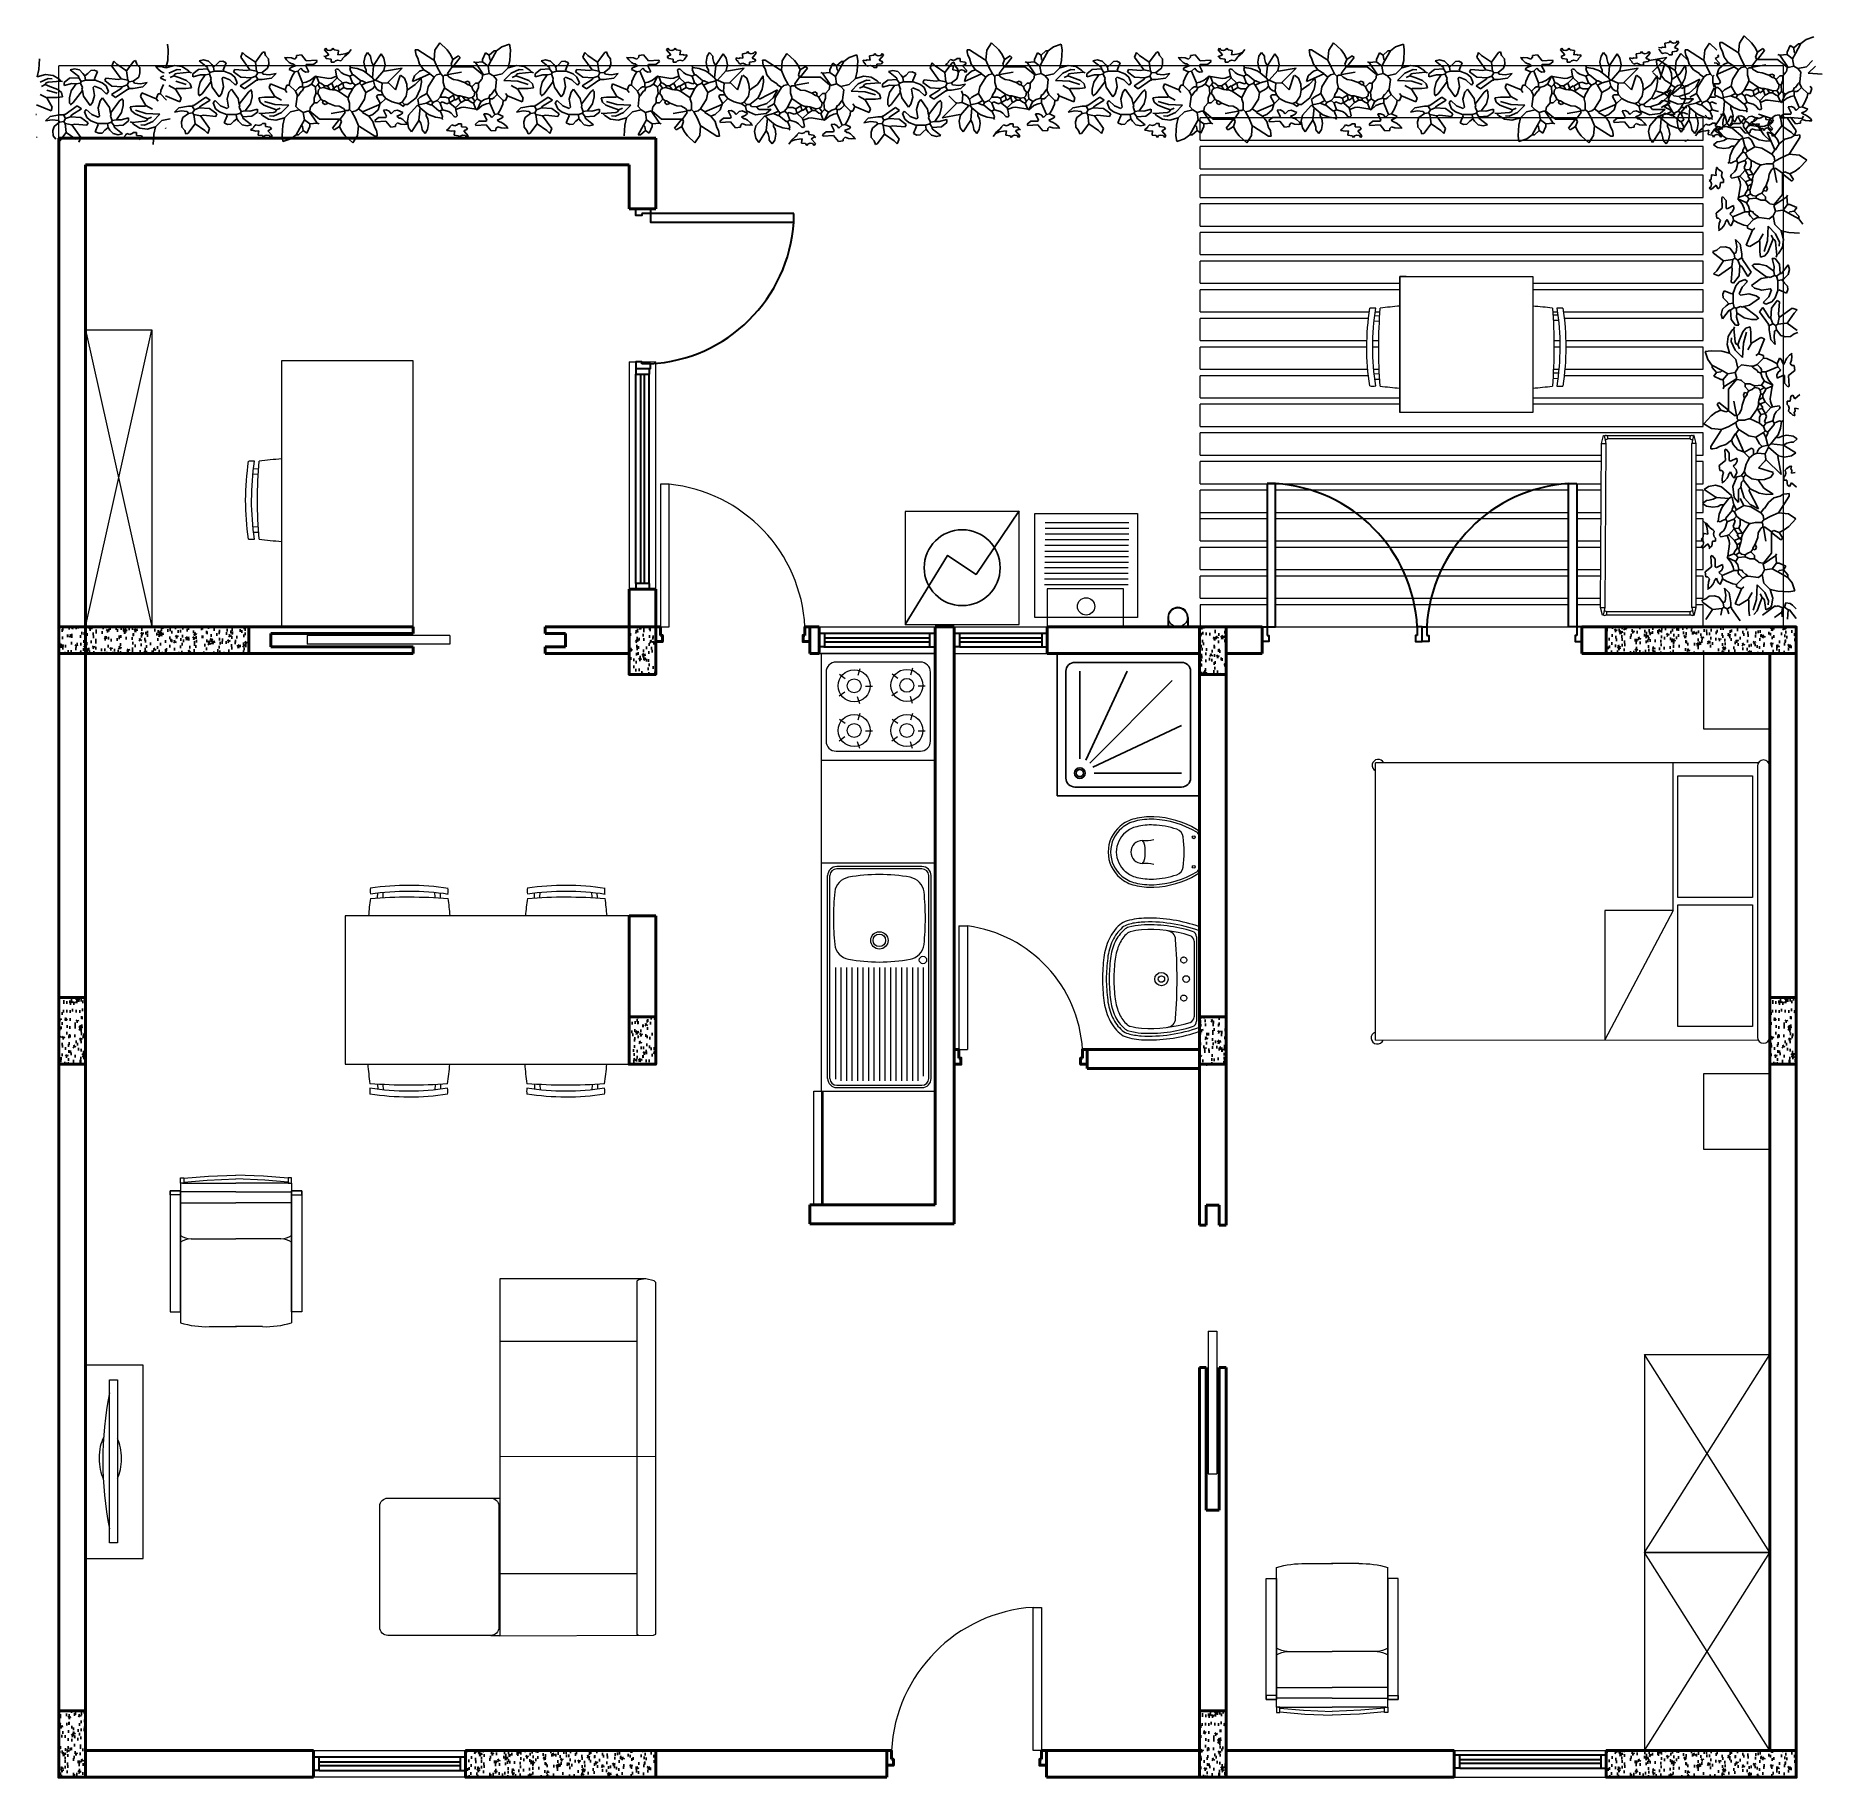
# Model space of a CAD drawing. Header units: inches. Extents: x 4526 to 5467, y 523 to 1441.
import ezdxf

# ---------------------------------------------------------------- set-up
doc = ezdxf.new("R2010")
doc.units = ezdxf.units.IN
doc.header["$MEASUREMENT"] = 0
doc.linetypes.add('HIDDEN', pattern=[0.375, 0.25, -0.125])
for name, color, linetype, lineweight in [('A-FLOR-FTPT', 6, 'HIDDEN', 13), ('A-FLOR-PATT', 8, 'Continuous', 50), ('A-FURN', 8, 'Continuous', 20), ('A-GLAZ-FULL', 4, 'Continuous', 30), ('A-WALL-FULL', 7, 'Continuous', 50), ('G-HEDGE', 96, 'Continuous', 25), ('porta', 170, 'Continuous', 5)]:
    doc.layers.add(name, color=color, linetype=linetype, lineweight=lineweight)
doc.layers.add('lavatrice', color=251, linetype='Continuous')
doc.layers.add('Sanitari', color=251, linetype='Continuous')
pattern_1 = [(50, (7883.884, 9249.599), (9.120779, -0.7979644), [0.953707, -10.4907795]), (355, (7883.884, 9249.599), (-1.764375, 9.56494), [0.762966, -8.392624]), (100.451, (7884.644, 9249.533), (7.356437, 8.766932), [0.810526, -8.915786]), (46.1842, (7883.884, 9252.142), (13.571131, -2.10478), [1.43056, -15.73617]), (96.6356, (7885.015, 9251.967), (11.885256, 12.386957), [1.21579, -13.373679]), (351.184, (7883.884, 9252.142), (11.885275, 12.386936), [1.144449, -12.588935]), (21, (7885.156, 9251.5066), (7.590352, -5.1197566), [0.953707, -10.4907795]), (326, (7885.156, 9251.507), (3.094018, 9.221071), [0.762966, -8.392624]), (71.4514, (7885.788, 9251.08), (10.684349, 4.1013344), [0.810526, -8.915786]), (37.5, (7883.884, 9249.5992), (0.1546259, 4.2331103), [0, -8.2908948, 0, -8.5197845, 0, -8.4244138]), (7.5, (7883.884, 9249.599), (3.3452176, 5.0153773), [0, -4.8575488, 0, -8.1001534, 0, -3.2108143]), (327.5, (7881.0485, 9249.5992), (6.7881223, -0.2868002), [0, -3.179024, 0, -9.918555, 0, -13.1611597]), (317.5, (7879.777, 9249.599), (7.4158462, 1.272936), [0, -4.1327313, 0, -6.586938, 0, -9.346331])]

# ---------------------------------------------------------------- blocks, each defined once
blk = doc.blocks.new('A$C08E36EE4')
for p, q in [((-27.99, 59.11), (-28.57, 59.11)), ((-28.57, 55.8), (-11.71, 55.8)), ((5.14, 55.8), (-11.71, 55.8)), ((4.57, 59.11), (5.14, 59.11)), ((-25.36, 44.89), (-11.71, 44.89)), ((1.93, 44.89), (-11.71, 44.89)), ((-19.81, 18.25), (-11.55, 18.25)), ((-3.62, 18.25), (-11.88, 18.25))]:
    blk.add_line(p, q)
for points in [[(-28.57, 63.41), (-27.58, 63.41), (-27.58, 61.76), (-28.57, 61.76)], [(5.14, 63.41), (4.15, 63.41), (4.15, 61.76), (5.14, 61.76)], [(-31.71, 22.71), (-28.57, 22.71), (-28.57, 59.44), (-31.71, 59.44)], [(-31.71, 59.44), (-28.57, 59.44), (-28.57, 58.26), (-31.71, 58.26)], [(8.29, 22.71), (5.14, 22.71), (5.14, 59.44), (8.29, 59.44)], [(8.29, 59.44), (5.14, 59.44), (5.14, 58.26), (8.29, 58.26)]]:
    blk.add_lwpolyline(points, close=True)
for points in [[(-28.57, 61.76), (-28.57, 19.4)], [(-27.98, 61.76), (-11.71, 61.76)], [(-27.58, 63.25), (-20.05, 63.87), (-11.71, 64.24)], [(-27.58, 62.09), (-20.42, 62.69), (-11.71, 63.08)], [(4.15, 63.25), (-3.38, 63.87), (-11.71, 64.24)], [(4.15, 62.09), (-3.01, 62.69), (-11.71, 63.08)], [(4.55, 61.76), (-11.71, 61.76)], [(5.14, 61.76), (5.14, 19.4)], [(-11.71, 59.11), (-27.99, 59.11)], [(-11.71, 59.11), (4.57, 59.11)]]:
    blk.add_lwpolyline(points)
for centre, radius, start, end in [((-25.08, 51.44), 6.56, 237.8862, 267.5576), ((-25.08, 38.33), 6.56, 92.4424, 122.1138), ((1.65, 51.44), 6.56, 272.4424, 302.1138), ((1.65, 38.33), 6.56, 57.8862, 87.5576), ((-20.57, 46.26), 28.02, 253.4121, 271.5567), ((-2.86, 46.26), 28.02, 268.4433, 286.5879)]:
    blk.add_arc(centre, radius, start, end)
blk = doc.blocks.new('A$C245B2C86')
for p, q in [((-86, 181.4), (-84.9, 182.4)), ((24.3, 182.4), (24, 84.8)), ((-47.9, 170.5), (-47.9, 84.8)), ((97.3, 84.8), (97.3, 170.5)), ((50, 79.2), (50, 84.8)), ((135.9, 79.2), (136.1, 84.8))]:
    blk.add_line(p, q)
for points in [[(-86, 181.4), (-87.2, 176.1), (-87.2, 84.8), (136.2, 84.8), (135.8, 181), (135.1, 182.4), (-84.9, 182.4)], [(-87.2, 176.1), (-86.5, 171.9), (-85.8, 170.5), (135.1, 170.5), (135.8, 171.7)]]:
    blk.add_lwpolyline(points)
blk.add_lwpolyline([(55, 84.2), (130.9, 84.2, -0.414214), (135.9, 79.2), (135.9, 14.7, -0.414214), (130.9, 9.7), (55, 9.7, -0.414214), (50, 14.7), (50, 79.2, -0.414214)], format="xyb", close=True)
blk = doc.blocks.new('letto')
at = {"layer": 'A-FURN'}
for p, q in [((27.4385, 13.5237), (25.4231, 13.5237)), ((25.4231, 12.0654), (25.4231, 13.5237)), ((26.9901, 12.7474), (26.9901, 13.5237)), ((27.433, 13.5059), (27.433, 12.08)), ((27.4977, 13.5061), (27.4977, 12.0796)), ((26.9901, 12.7474), (26.6306, 12.7474)), ((26.6306, 12.7474), (26.6306, 12.0656)), ((26.9901, 12.7474), (26.6306, 12.0656)), ((25.4231, 12.0654), (27.4361, 12.0658))]:
    blk.add_line(p, q, dxfattribs=at)
for points in [[(27.4079, 13.4548), (27.4079, 12.815), (27.0135, 12.815), (27.0135, 13.4548)], [(27.4079, 12.7768), (27.4079, 12.1369), (27.0135, 12.1369), (27.0135, 12.7768)]]:
    blk.add_lwpolyline(points, close=True, dxfattribs=at)
for centre, radius, start, end in [((25.4385, 13.5096), 0.032, 25.97846, 241.2286), ((27.4653, 13.5058), 0.0323, 0.64226, 179.71484), ((25.4335, 12.0766), 0.0324, 108.72102, 339.67599), ((27.4653, 12.0807), 0.0324, 181.26561, 357.95566)]:
    blk.add_arc(centre, radius, start, end, dxfattribs=at)

msp = doc.modelspace()

# ---------------------------------------------------------------- hatches: boundary and pattern name
at = {"layer": 'A-FLOR-PATT'}
h = msp.add_hatch(dxfattribs=at)
h.set_pattern_fill('AR-CONC', color=256, scale=0.050063, style=0)
h.set_pattern_definition(pattern_1)
h.paths.add_polyline_path([(4538.19, 1129.23), (4538.19, 1115.21), (4638.32, 1115.21), (4638.32, 1128.8, 0.366815), (4635.18, 1128.23), (4634.79, 1128.55, -0.089578), (4635.59, 1129.23)])
h = msp.add_hatch(dxfattribs=at)
h.set_pattern_fill('AR-CONC', color=256, scale=0.050063, style=0)
h.set_pattern_definition([(50, (7883.3835, 9249.599), (9.120779, -0.7979644), [0.953707, -10.490779]), (355, (7883.3835, 9249.599), (-1.764375, 9.56494), [0.762966, -8.392624]), (100.451, (7884.144, 9249.533), (7.356437, 8.766932), [0.810526, -8.915786]), (46.1842, (7883.384, 9252.142), (13.57113, -2.10478), [1.43056, -15.73617]), (96.6356, (7884.514, 9251.967), (11.885256, 12.386957), [1.21579, -13.373679]), (351.184, (7883.384, 9252.142), (11.885275, 12.386936), [1.144449, -12.588935]), (21, (7884.655, 9251.5066), (7.590352, -5.1197566), [0.953707, -10.490779]), (326, (7884.655, 9251.507), (3.094018, 9.221071), [0.762966, -8.392624]), (71.4514, (7885.288, 9251.08), (10.684349, 4.1013344), [0.810526, -8.915786]), (37.5, (7883.3835, 9249.5992), (0.1546259, 4.2331103), [0, -8.2908948, 0, -8.5197845, 0, -8.4244138]), (7.5, (7883.3835, 9249.599), (3.3452176, 5.0153773), [0, -4.8575488, 0, -8.1001534, 0, -3.2108143]), (327.5, (7880.5478, 9249.5992), (6.7881223, -0.2868002), [0, -3.179024, 0, -9.918555, 0, -13.1611597]), (317.5, (7879.276, 9249.599), (7.4158462, 1.272936), [0, -4.1327313, 0, -6.586938, 0, -9.346331])])
h.paths.add_polyline_path([(4852.59, 1129.23), (4838.57, 1129.23), (4838.57, 1104.2), (4852.59, 1104.2)])
h = msp.add_hatch(dxfattribs=at)
h.set_pattern_fill('AR-CONC', color=256, scale=0.050063, style=0)
h.set_pattern_definition([(50, (7882.883, 9249.599), (9.120779, -0.7979644), [0.953707, -10.490779]), (355, (7882.883, 9249.599), (-1.764375, 9.56494), [0.762966, -8.392624]), (100.451, (7883.643, 9249.533), (7.356437, 8.766932), [0.810526, -8.915786]), (46.1842, (7882.883, 9252.142), (13.57113, -2.10478), [1.43056, -15.73617]), (96.6356, (7884.014, 9251.967), (11.885256, 12.386957), [1.21579, -13.373679]), (351.184, (7882.883, 9252.142), (11.885275, 12.386936), [1.144449, -12.588935]), (21, (7884.1545, 9251.5066), (7.590352, -5.1197566), [0.953707, -10.490779]), (326, (7884.1545, 9251.507), (3.094018, 9.221071), [0.762966, -8.392624]), (71.4514, (7884.787, 9251.08), (10.684349, 4.101334), [0.810526, -8.915786]), (37.5, (7882.883, 9249.5992), (0.1546259, 4.2331103), [0, -8.2908948, 0, -8.5197845, 0, -8.4244138]), (7.5, (7882.883, 9249.599), (3.3452176, 5.0153773), [0, -4.8575488, 0, -8.1001534, 0, -3.2108143]), (327.5, (7880.0472, 9249.5992), (6.7881223, -0.2868002), [0, -3.179024, 0, -9.918555, 0, -13.1611597]), (317.5, (7878.7756, 9249.599), (7.4158462, 1.272936), [0, -4.1327313, 0, -6.586938, 0, -9.346331])])
h.paths.add_polyline_path([(5138.95, 1104.2), (5152.97, 1104.2), (5152.97, 1129.23), (5138.95, 1129.23)])
h = msp.add_hatch(dxfattribs=at)
h.set_pattern_fill('AR-CONC', color=256, scale=0.050063, style=0)
h.set_pattern_definition([(50, (8703.922, 9840.347), (9.120779, -0.7979644), [0.953707, -10.4907795]), (355, (8703.922, 9840.347), (-1.764375, 9.56494), [0.762966, -8.392624]), (100.451, (8704.682, 9840.2805), (7.356437, 8.766932), [0.810526, -8.915786]), (46.1842, (8703.922, 9842.89), (13.571131, -2.10478), [1.43056, -15.73617]), (96.6356, (8705.053, 9842.715), (11.885256, 12.386957), [1.21579, -13.373679]), (351.184, (8703.922, 9842.89), (11.885275, 12.386936), [1.144449, -12.588935]), (21, (8705.194, 9842.2544), (7.590352, -5.1197566), [0.953707, -10.4907795]), (326, (8705.194, 9842.254), (3.094018, 9.221071), [0.762966, -8.392624]), (71.4514, (8705.826, 9841.828), (10.684349, 4.1013344), [0.810526, -8.915786]), (37.5, (8703.9222, 9840.347), (0.1546259, 4.2331103), [0, -8.2908948, 0, -8.5197845, 0, -8.4244138]), (7.5, (8703.922, 9840.347), (3.3452176, 5.0153773), [0, -4.8575488, 0, -8.1001534, 0, -3.2108143]), (327.5, (8701.0865, 9840.347), (6.7881223, -0.2868002), [0, -3.179024, 0, -9.918555, 0, -13.1611597]), (317.5, (8699.815, 9840.347), (7.4158462, 1.272936), [0, -4.1327313, 0, -6.586938, 0, -9.346331])])
h.paths.add_polyline_path([(5353.22, 1129.23), (5353.22, 1115.21), (5453.35, 1115.21), (5453.35, 1129.23)])
h = msp.add_hatch(dxfattribs=at)
h.set_pattern_fill('AR-CONC', color=256, scale=0.050063, style=0)
h.set_pattern_definition(pattern_1)
h.paths.add_polyline_path([(4552.21, 933.98), (4538.19, 933.98), (4538.19, 898.94), (4552.21, 898.94)])
h = msp.add_hatch(dxfattribs=at)
h.set_pattern_fill('AR-CONC', color=256, scale=0.050063, style=0)
h.set_pattern_definition([(50, (8784.0236, 9249.599), (9.120779, -0.7979644), [0.953707, -10.490779]), (355, (8784.024, 9249.599), (-1.764375, 9.56494), [0.762966, -8.392624]), (100.451, (8784.784, 9249.533), (7.356437, 8.766932), [0.810526, -8.915786]), (46.1842, (8784.024, 9252.142), (13.57113, -2.10478), [1.43056, -15.73617]), (96.6356, (8785.154, 9251.967), (11.885256, 12.386957), [1.21579, -13.373679]), (351.184, (8784.024, 9252.142), (11.885275, 12.386936), [1.144449, -12.588935]), (21, (8785.295, 9251.5066), (7.590352, -5.1197566), [0.953707, -10.490779]), (326, (8785.295, 9251.507), (3.094018, 9.221071), [0.762966, -8.392624]), (71.4514, (8785.928, 9251.08), (10.684349, 4.1013344), [0.810526, -8.915786]), (37.5, (8784.0236, 9249.5992), (0.1546259, 4.2331103), [0, -8.2908948, 0, -8.5197845, 0, -8.4244138]), (7.5, (8784.0236, 9249.599), (3.3452176, 5.0153773), [0, -4.8575488, 0, -8.1001534, 0, -3.2108143]), (327.5, (8781.188, 9249.5992), (6.7881223, -0.2868002), [0, -3.179024, 0, -9.918555, 0, -13.1611597]), (317.5, (8779.916, 9249.599), (7.4158462, 1.272936), [0, -4.1327313, 0, -6.586938, 0, -9.346331])])
h.paths.add_polyline_path([(5453.35, 933.98), (5439.33, 933.98), (5439.33, 898.94), (5453.35, 898.94)])
h = msp.add_hatch(dxfattribs=at)
h.set_pattern_fill('AR-CONC', color=256, scale=0.050063, style=0)
h.set_pattern_definition([(50, (7883.3835, 9249.599), (9.120779, -0.7979644), [0.953707, -10.490779]), (355, (7883.3835, 9249.599), (-1.764375, 9.56494), [0.762966, -8.392624]), (100.451, (7884.144, 9249.533), (7.356437, 8.766932), [0.810526, -8.915786]), (46.1842, (7883.384, 9252.142), (13.57113, -2.10478), [1.43056, -15.73617]), (96.6356, (7884.514, 9251.967), (11.885256, 12.386957), [1.21579, -13.373679]), (351.184, (7883.384, 9252.142), (11.885275, 12.386936), [1.144449, -12.588935]), (21, (7884.655, 9251.5066), (7.590352, -5.1197566), [0.953707, -10.490779]), (326, (7884.655, 9251.507), (3.094018, 9.221071), [0.762966, -8.392624]), (71.4514, (7885.288, 9251.08), (10.684349, 4.1013344), [0.810526, -8.915786]), (37.5, (7883.3835, 9249.5992), (0.1546259, 4.2331103), [0, -8.2908948, 0, -8.5197845, 0, -8.4244138]), (7.5, (7883.3835, 9249.599), (3.3452176, 5.0153773), [0, -4.8575488, 0, -8.1001534, 0, -3.2108143]), (327.5, (7880.5478, 9249.5992), (6.7881223, -0.2868002), [0, -3.179024, 0, -9.918555, 0, -13.1611597]), (317.5, (7879.276, 9249.599), (7.4158462, 1.272936), [0, -4.1327313, 0, -6.586938, 0, -9.346331])])
h.paths.add_polyline_path([(4852.59, 923.97), (4838.57, 923.97), (4838.57, 898.94), (4852.59, 898.94)])
h = msp.add_hatch(dxfattribs=at)
h.set_pattern_fill('AR-CONC', color=256, scale=0.050063, style=0)
h.set_pattern_definition([(50, (7882.883, 9249.599), (9.120779, -0.7979644), [0.953707, -10.490779]), (355, (7882.883, 9249.599), (-1.764375, 9.56494), [0.762966, -8.392624]), (100.451, (7883.643, 9249.533), (7.356437, 8.766932), [0.810526, -8.915786]), (46.1842, (7882.883, 9252.142), (13.57113, -2.10478), [1.43056, -15.73617]), (96.6356, (7884.014, 9251.967), (11.885256, 12.386957), [1.21579, -13.373679]), (351.184, (7882.883, 9252.142), (11.885275, 12.386936), [1.144449, -12.588935]), (21, (7884.1545, 9251.5066), (7.590352, -5.1197566), [0.953707, -10.490779]), (326, (7884.1545, 9251.507), (3.094018, 9.221071), [0.762966, -8.392624]), (71.4514, (7884.787, 9251.08), (10.684349, 4.1013344), [0.810526, -8.915786]), (37.5, (7882.883, 9249.5992), (0.1546259, 4.2331103), [0, -8.2908948, 0, -8.5197845, 0, -8.4244138]), (7.5, (7882.883, 9249.599), (3.3452176, 5.0153773), [0, -4.8575488, 0, -8.1001534, 0, -3.2108143]), (327.5, (7880.0472, 9249.5992), (6.7881223, -0.2868002), [0, -3.179024, 0, -9.918555, 0, -13.1611597]), (317.5, (7878.7756, 9249.599), (7.4158462, 1.272936), [0, -4.1327313, 0, -6.586938, 0, -9.346331])])
h.paths.add_polyline_path([(5138.95, 898.94), (5152.97, 898.94), (5152.97, 923.97), (5138.95, 923.97)])
h = msp.add_hatch(dxfattribs=at)
h.set_pattern_fill('AR-CONC', color=256, scale=0.050063, style=0)
h.set_pattern_definition(pattern_1)
h.paths.add_polyline_path([(4538.19, 523.46), (4552.21, 523.46), (4552.21, 558.51), (4538.19, 558.51)])
h = msp.add_hatch(dxfattribs=at)
h.set_pattern_fill('AR-CONC', color=256, scale=0.050063, style=0)
h.set_pattern_definition([(50, (8483.643, 8874.124), (9.120779, -0.7979644), [0.953707, -10.490779]), (355, (8483.643, 8874.124), (-1.764375, 9.56494), [0.762966, -8.392624]), (100.451, (8484.403, 8874.057), (7.356437, 8.766932), [0.810526, -8.915786]), (46.1842, (8483.643, 8876.667), (13.57113, -2.10478), [1.43056, -15.73617]), (96.6356, (8484.774, 8876.492), (11.885256, 12.386957), [1.21579, -13.373679]), (351.184, (8483.643, 8876.667), (11.885275, 12.386936), [1.144449, -12.588935]), (21, (8484.915, 8876.031), (7.590352, -5.1197566), [0.953707, -10.490779]), (326, (8484.915, 8876.031), (3.094018, 9.221071), [0.762966, -8.392624]), (71.4514, (8485.5475, 8875.605), (10.684349, 4.1013344), [0.810526, -8.915786]), (37.5, (8483.6433, 8874.124), (0.1546259, 4.2331103), [0, -8.2908948, 0, -8.5197845, 0, -8.4244138]), (7.5, (8483.6433, 8874.124), (3.3452176, 5.0153773), [0, -4.8575488, 0, -8.1001534, 0, -3.2108143]), (327.5, (8480.8076, 8874.124), (6.7881223, -0.2868002), [0, -3.179024, 0, -9.918555, 0, -13.1611597]), (317.5, (8479.536, 8874.124), (7.4158462, 1.272936), [0, -4.1327313, 0, -6.586938, 0, -9.346331])])
h.paths.add_polyline_path([(5152.97, 558.51), (5138.95, 558.51), (5138.95, 523.46), (5152.97, 523.46)])
h = msp.add_hatch(dxfattribs=at)
h.set_pattern_fill('AR-CONC', color=256, scale=0.050063, style=0)
h.set_pattern_definition([(50, (8103.162, 9249.599), (9.120779, -0.7979644), [0.953707, -10.4907795]), (355, (8103.162, 9249.599), (-1.764375, 9.56494), [0.762966, -8.392624]), (100.451, (8103.922, 9249.533), (7.356437, 8.766932), [0.810526, -8.915786]), (46.1842, (8103.162, 9252.142), (13.571131, -2.10478), [1.43056, -15.73617]), (96.6356, (8104.293, 9251.967), (11.885256, 12.386957), [1.21579, -13.373679]), (351.184, (8103.162, 9252.142), (11.885275, 12.386936), [1.144449, -12.588935]), (21, (8104.433, 9251.5066), (7.590352, -5.1197566), [0.953707, -10.4907795]), (326, (8104.433, 9251.507), (3.094018, 9.221071), [0.762966, -8.392624]), (71.4514, (8105.066, 9251.08), (10.684349, 4.1013344), [0.810526, -8.915786]), (37.5, (8103.1617, 9249.5992), (0.1546259, 4.2331103), [0, -8.2908948, 0, -8.5197845, 0, -8.4244138]), (7.5, (8103.1617, 9249.599), (3.3452176, 5.0153773), [0, -4.8575488, 0, -8.1001534, 0, -3.2108143]), (327.5, (8100.326, 9249.5992), (6.7881223, -0.2868002), [0, -3.179024, 0, -9.918555, 0, -13.1611597]), (317.5, (8099.0544, 9249.599), (7.4158462, 1.272936), [0, -4.1327313, 0, -6.586938, 0, -9.346331])])
h.paths.add_polyline_path([(4752.46, 537.48), (4752.46, 523.46), (4852.59, 523.46), (4852.59, 537.48)])
h = msp.add_hatch(dxfattribs=at)
h.set_pattern_fill('AR-CONC', color=256, scale=0.050063, style=0)
h.set_pattern_definition([(50, (8703.922, 9249.599), (9.120779, -0.7979644), [0.953707, -10.4907795]), (355, (8703.922, 9249.599), (-1.764375, 9.56494), [0.762966, -8.392624]), (100.451, (8704.682, 9249.533), (7.356437, 8.766932), [0.810526, -8.915786]), (46.1842, (8703.922, 9252.142), (13.571131, -2.10478), [1.43056, -15.73617]), (96.6356, (8705.053, 9251.967), (11.885256, 12.386957), [1.21579, -13.373679]), (351.184, (8703.922, 9252.142), (11.885275, 12.386936), [1.144449, -12.588935]), (21, (8705.194, 9251.5066), (7.590352, -5.1197566), [0.953707, -10.4907795]), (326, (8705.194, 9251.507), (3.094018, 9.221071), [0.762966, -8.392624]), (71.4514, (8705.826, 9251.08), (10.684349, 4.1013344), [0.810526, -8.915786]), (37.5, (8703.9222, 9249.5992), (0.1546259, 4.2331103), [0, -8.2908948, 0, -8.5197845, 0, -8.4244138]), (7.5, (8703.922, 9249.599), (3.3452176, 5.0153773), [0, -4.8575488, 0, -8.1001534, 0, -3.2108143]), (327.5, (8701.0865, 9249.5992), (6.7881223, -0.2868002), [0, -3.179024, 0, -9.918555, 0, -13.1611597]), (317.5, (8699.815, 9249.599), (7.4158462, 1.272936), [0, -4.1327313, 0, -6.586938, 0, -9.346331])])
h.paths.add_polyline_path([(5353.22, 537.48), (5353.22, 523.46), (5453.35, 523.46), (5453.35, 537.48)])

# ---------------------------------------------------------------- linework, layer by layer
at = {"layer": 'A-FLOR-FTPT'}
for p, q in [((5446.34, 1424.6), (4538.19, 1424.6)), ((4538.19, 1386.61), (4538.19, 1424.6)), ((5446.34, 1424.6), (5446.34, 1129.23))]:
    msp.add_line(p, q, dxfattribs=at)
at = {"layer": 'A-FURN'}
for p, q in [((5404.29, 1397.2), (5139.38, 1397.2)), ((5139.38, 1385.55), (5139.38, 1397.2)), ((5404.29, 1385.55), (5404.29, 1397.2)), ((5139.38, 1385.55), (5404.29, 1385.55)), ((5404.29, 1382.12), (5139.38, 1382.12)), ((5139.38, 1370.47), (5139.38, 1382.12)), ((5404.29, 1370.47), (5404.29, 1382.12)), ((5139.38, 1370.47), (5404.29, 1370.47)), ((5404.29, 1367.05), (5139.38, 1367.05)), ((5139.38, 1355.4), (5139.38, 1367.05)), ((5404.29, 1355.4), (5404.29, 1367.05)), ((5139.38, 1355.4), (5404.29, 1355.4)), ((4838.57, 1349.37), (4852.59, 1349.37)), ((5404.29, 1351.97), (5139.38, 1351.97)), ((5139.38, 1340.32), (5139.38, 1351.97)), ((5404.29, 1340.32), (5404.29, 1351.97)), ((5139.38, 1340.32), (5404.29, 1340.32)), ((5404.29, 1336.89), (5139.38, 1336.89)), ((5139.38, 1325.24), (5139.38, 1336.89)), ((5404.29, 1325.24), (5404.29, 1336.89)), ((5139.38, 1325.24), (5404.29, 1325.24)), ((5404.29, 1321.81), (5139.38, 1321.81)), ((5139.38, 1310.16), (5139.38, 1321.81)), ((5404.29, 1310.16), (5404.29, 1321.81)), ((5139.38, 1310.16), (5244.49, 1310.16)), ((5244.49, 1313.68), (5314.58, 1313.68)), ((5244.49, 1242.1), (5244.49, 1313.68)), ((5314.58, 1313.68), (5314.58, 1242.1)), ((5314.58, 1310.16), (5404.29, 1310.16)), ((5244.49, 1306.74), (5139.38, 1306.74)), ((5139.38, 1295.09), (5139.38, 1306.74)), ((5404.29, 1306.74), (5314.58, 1306.74)), ((5404.29, 1295.09), (5404.29, 1306.74)), ((5139.38, 1295.09), (5228.43, 1295.09)), ((5227.99, 1291.66), (5139.38, 1291.66)), ((5139.38, 1280.01), (5139.38, 1291.66)), ((5233.78, 1290.14), (5230.96, 1290.06)), ((5233.93, 1293.01), (5231.3, 1292.92)), ((5231.58, 1295.09), (5234.08, 1295.09)), ((5325.03, 1295.09), (5327.54, 1295.09)), ((5327.76, 1293.35), (5325.15, 1293.42)), ((5328.11, 1290.48), (5325.32, 1290.56)), ((5330.68, 1295.09), (5404.29, 1295.09)), ((5404.29, 1291.66), (5331.11, 1291.66)), ((5404.29, 1280.01), (5404.29, 1291.66)), ((4552.21, 1285.68), (4552.21, 1146.83)), ((4552.21, 1285.68), (4587.25, 1285.68)), ((4552.21, 1285.68), (4587.25, 1129.23)), ((4552.21, 1129.23), (4587.25, 1285.68)), ((4587.25, 1285.68), (4587.25, 1129.23)), ((5139.38, 1280.01), (5227.18, 1280.01)), ((5230.32, 1280.01), (5233.41, 1280.01)), ((5325.66, 1280.01), (5328.75, 1280.01)), ((5331.9, 1280.01), (5404.29, 1280.01)), ((5227.13, 1276.58), (5139.38, 1276.58)), ((5139.38, 1264.93), (5139.38, 1276.58)), ((5233.39, 1276.58), (5230.28, 1276.58)), ((5328.79, 1276.58), (5325.68, 1276.58)), ((5404.29, 1276.58), (5331.94, 1276.58)), ((5404.29, 1264.93), (5404.29, 1276.58)), ((4838.57, 1268.77), (4838.57, 1149.12)), ((4838.57, 1268.77), (4852.59, 1268.77)), ((4852.59, 1149.12), (4852.59, 1268.77)), ((5139.38, 1264.93), (5227.61, 1264.93)), ((5227.95, 1261.5), (5139.38, 1261.5)), ((5139.38, 1249.85), (5139.38, 1261.5)), ((5230.76, 1264.93), (5233.64, 1264.93)), ((5230.96, 1262.58), (5233.75, 1262.5)), ((5325.29, 1262.92), (5328.11, 1263)), ((5325.41, 1264.93), (5328.28, 1264.93)), ((5404.29, 1261.5), (5331.09, 1261.5)), ((5331.43, 1264.93), (5404.29, 1264.93)), ((5404.29, 1249.85), (5404.29, 1261.5)), ((5231.31, 1259.72), (5233.92, 1259.65)), ((5325.14, 1260.06), (5327.77, 1260.15)), ((5139.38, 1249.85), (5244.49, 1249.85)), ((5244.49, 1246.42), (5139.38, 1246.42)), ((5139.38, 1234.77), (5139.38, 1246.42)), ((5314.58, 1249.85), (5404.29, 1249.85)), ((5404.29, 1246.42), (5314.58, 1246.42)), ((5404.29, 1234.77), (5404.29, 1246.42)), ((5139.38, 1234.77), (5404.29, 1234.77)), ((5314.58, 1242.1), (5244.49, 1242.1)), ((5404.29, 1231.35), (5139.38, 1231.35)), ((5139.38, 1219.7), (5139.38, 1231.35)), ((5350.21, 1139.41), (5350.68, 1225.85)), ((5350.68, 1225.85), (5351.83, 1230.01)), ((5350.68, 1225.85), (5352.99, 1225.84)), ((5351.83, 1230.01), (5352.06, 1230.01)), ((5352.06, 1230.01), (5352.99, 1225.85)), ((5352.99, 1225.85), (5352.52, 1139.41)), ((5397.73, 1229.81), (5353.6, 1229.81)), ((5397.53, 1228.19), (5353.79, 1228.19)), ((5399.26, 1230.01), (5398.33, 1225.84)), ((5400.65, 1225.85), (5398.33, 1225.84)), ((5398.33, 1139.41), (5398.33, 1225.84)), ((5399.49, 1230.01), (5399.26, 1230.01)), ((5400.65, 1225.85), (5399.49, 1230.01)), ((5400.65, 1139.41), (5400.65, 1225.86)), ((5404.29, 1219.7), (5404.29, 1231.35)), ((5139.38, 1219.7), (5350.64, 1219.7)), ((5350.62, 1216.27), (5139.38, 1216.27)), ((5139.38, 1204.62), (5139.38, 1216.27)), ((5400.65, 1219.7), (5404.29, 1219.7)), ((5404.29, 1216.27), (5400.65, 1216.27)), ((5404.29, 1204.62), (5404.29, 1216.27)), ((4643.25, 1209.56), (4640.43, 1209.48)), ((4643.4, 1212.42), (4640.77, 1212.33)), ((5139.38, 1204.62), (5350.56, 1204.62)), ((5400.65, 1204.62), (5404.29, 1204.62)), ((5174.6, 1201.19), (5139.38, 1201.19)), ((5139.38, 1189.54), (5139.38, 1201.19)), ((5333.3, 1201.19), (5179.1, 1201.19)), ((5350.54, 1201.19), (5337.8, 1201.19)), ((5404.29, 1201.19), (5400.65, 1201.19)), ((5404.29, 1189.54), (5404.29, 1201.19)), ((5139.38, 1189.54), (5174.6, 1189.54)), ((5139.38, 1186.11), (5139.38, 1189.54)), ((5174.6, 1186.11), (5139.38, 1186.11)), ((5139.38, 1174.46), (5139.38, 1186.11)), ((5179.1, 1189.54), (5333.3, 1189.54)), ((5333.3, 1186.11), (5179.1, 1186.11)), ((5337.8, 1189.54), (5350.48, 1189.54)), ((5350.46, 1186.11), (5337.8, 1186.11)), ((5400.65, 1189.54), (5404.29, 1189.54)), ((5404.29, 1186.11), (5400.65, 1186.11)), ((5404.29, 1174.46), (5404.29, 1186.11)), ((4640.43, 1182), (4643.22, 1181.92)), ((4640.78, 1179.13), (4643.39, 1179.06)), ((5101.83, 1184.08), (5057.78, 1184.08)), ((5101.83, 1181.07), (5057.78, 1181.07)), ((5101.83, 1178.07), (5057.78, 1178.07)), ((5101.58, 1172.1), (5057.52, 1172.1)), ((5101.58, 1168.94), (5057.52, 1168.94)), ((5101.83, 1175.07), (5057.78, 1175.07)), ((5139.38, 1174.46), (5174.6, 1174.46)), ((5174.6, 1171.04), (5139.38, 1171.04)), ((5139.38, 1159.39), (5139.38, 1171.04)), ((5179.1, 1174.46), (5333.3, 1174.46)), ((5333.3, 1171.04), (5179.1, 1171.04)), ((5337.8, 1174.46), (5350.4, 1174.46)), ((5350.38, 1171.04), (5337.8, 1171.04)), ((5400.65, 1174.46), (5404.29, 1174.46)), ((5404.29, 1171.04), (5400.65, 1171.04)), ((5404.29, 1159.39), (5404.29, 1171.04)), ((5101.41, 1160.31), (5057.35, 1160.31)), ((5101.58, 1166.07), (5057.52, 1166.07)), ((5101.58, 1163.09), (5057.52, 1163.09)), ((5139.38, 1159.39), (5174.6, 1159.39)), ((5179.1, 1159.39), (5333.3, 1159.39)), ((5337.8, 1159.39), (5350.32, 1159.39)), ((5400.65, 1159.39), (5404.29, 1159.39)), ((4838.57, 1149.12), (4852.59, 1149.12)), ((5101.41, 1157.31), (5057.35, 1157.31)), ((5101.41, 1154.3), (5057.35, 1154.3)), ((5101.41, 1151.3), (5057.35, 1151.3)), ((5174.6, 1155.96), (5139.38, 1155.96)), ((5139.38, 1144.31), (5139.38, 1155.96)), ((5333.3, 1155.96), (5179.1, 1155.96)), ((5350.3, 1155.96), (5337.8, 1155.96)), ((5404.29, 1155.96), (5400.65, 1155.96)), ((5404.29, 1144.31), (5404.29, 1155.96)), ((5139.38, 1144.31), (5174.6, 1144.31)), ((5174.6, 1140.88), (5139.38, 1140.88)), ((5139.38, 1140.88), (5139.38, 1129.23)), ((5179.1, 1144.31), (5333.3, 1144.31)), ((5333.3, 1140.88), (5179.1, 1140.88)), ((5337.8, 1144.31), (5350.23, 1144.31)), ((5350.22, 1140.88), (5337.8, 1140.88)), ((5351.34, 1135.38), (5350.21, 1139.41)), ((5350.21, 1139.41), (5352.52, 1139.41)), ((5352.52, 1139.41), (5351.63, 1135.38)), ((5400.65, 1139.41), (5398.33, 1139.41)), ((5398.33, 1139.41), (5399.22, 1135.38)), ((5399.52, 1135.38), (5400.65, 1139.41)), ((5400.65, 1144.31), (5404.29, 1144.31)), ((5404.29, 1140.88), (5400.65, 1140.88)), ((5404.29, 1129.23), (5404.29, 1140.88)), ((4552.21, 1129.23), (4587.25, 1129.23)), ((4938.7, 1129.23), (5003.78, 1129.23)), ((4938.7, 1115.21), (4938.7, 1129.23)), ((5003.58, 1129.23), (5058.85, 1129.23)), ((5122.34, 1134.24), (5122.34, 1129.23)), ((5122.64, 1129.23), (5122.64, 1134.24)), ((5122.64, 1134.24), (5122.64, 1129.23)), ((5132.65, 1134.24), (5132.65, 1129.23)), ((5132.65, 1134.24), (5132.65, 1129.23)), ((5132.95, 1134.24), (5132.95, 1129.23)), ((5139.38, 1129.23), (5404.29, 1129.23)), ((5351.63, 1135.38), (5351.34, 1135.38)), ((5397.76, 1135.45), (5353.09, 1135.45)), ((5397.48, 1137.07), (5353.37, 1137.07)), ((5399.22, 1135.38), (5399.52, 1135.38)), ((5404.29, 1129.23), (5439.33, 1129.23)), ((4938.7, 1115.21), (4999.79, 1115.21)), ((4999.79, 1115.21), (4939.79, 1115.21)), ((4939.79, 1115.21), (4939.79, 1004.83)), ((4999.79, 1115.21), (4999.79, 1004.83)), ((5009.79, 1115.21), (5058.85, 1115.21)), ((5439.33, 1115.21), (5404.49, 1115.21)), ((5404.49, 1115.21), (5404.49, 1075.56)), ((5439.33, 1075.56), (5439.33, 1115.21)), ((5404.49, 1075.56), (5439.33, 1075.56)), ((4999.79, 1058.78), (4939.79, 1058.78)), ((5438.79, 1057.69), (5439.33, 1057.69)), ((5439.33, 1055.93), (5439.33, 1057.69)), ((4939.79, 1004.83), (4939.79, 884.83)), ((4999.79, 1004.83), (4939.79, 1004.83)), ((4943.15, 891.43), (4943.15, 998.23)), ((4944.35, 891.43), (4944.35, 998.23)), ((4992.83, 1003.03), (4947.95, 1003.03)), ((4992.83, 1001.83), (4947.95, 1001.83)), ((4996.43, 891.43), (4996.43, 998.23)), ((4997.63, 891.43), (4997.63, 998.23)), ((4999.79, 884.83), (4999.79, 1004.83)), ((4705.98, 989.11), (4705.91, 986.5)), ((4708.85, 989.46), (4708.77, 986.67)), ((4736.41, 986.64), (4736.33, 989.46)), ((4739.27, 986.49), (4739.18, 989.12)), ((4788.63, 989.11), (4788.55, 986.5)), ((4791.49, 989.46), (4791.41, 986.67)), ((4819.05, 986.64), (4818.97, 989.46)), ((4821.92, 986.49), (4821.83, 989.12)), ((4947.24, 949.87), (4947.24, 891.13)), ((4950.13, 949.87), (4950.13, 890.23)), ((4953.03, 949.87), (4953.03, 890.23)), ((4955.92, 949.87), (4955.92, 890.23)), ((4958.81, 949.87), (4958.81, 890.23)), ((4961.71, 949.87), (4961.71, 890.23)), ((4964.6, 949.87), (4964.6, 890.23)), ((4967.49, 949.87), (4967.49, 890.23)), ((4970.39, 949.87), (4970.39, 890.23)), ((4973.28, 949.87), (4973.28, 890.23)), ((4976.17, 949.87), (4976.17, 890.23)), ((4979.07, 949.87), (4979.07, 890.23)), ((4981.96, 949.87), (4981.96, 890.23)), ((4984.85, 949.87), (4984.85, 890.23)), ((4987.75, 949.87), (4987.75, 890.23)), ((4990.64, 949.87), (4990.64, 890.23)), ((4993.53, 949.87), (4993.53, 892.67)), ((4706.06, 888.38), (4706.15, 885.75)), ((4708.92, 888.23), (4709, 885.41)), ((4736.48, 885.41), (4736.56, 888.2)), ((4739.35, 885.76), (4739.42, 888.37)), ((4788.73, 888.38), (4788.82, 885.75)), ((4791.59, 888.23), (4791.67, 885.41)), ((4819.15, 885.41), (4819.23, 888.2)), ((4822.02, 885.76), (4822.09, 888.37)), ((4935.86, 824.83), (4935.86, 884.83)), ((4935.86, 884.83), (4939.86, 884.83)), ((4939.79, 884.83), (4999.79, 884.83)), ((4939.86, 884.83), (4939.86, 824.83)), ((4940.69, 884.83), (4999.79, 884.83)), ((4940.69, 884.83), (4940.69, 824.83)), ((4947.95, 887.83), (4992.83, 887.83)), ((4947.95, 886.63), (4992.83, 886.63)), ((4999.79, 884.83), (4999.79, 824.83)), ((5439.33, 893.9), (5404.49, 893.9)), ((5404.49, 893.9), (5404.49, 854.25)), ((5439.33, 854.25), (5439.33, 893.9)), ((5404.49, 854.25), (5439.33, 854.25)), ((4939.86, 824.83), (4935.86, 824.83)), ((4940.69, 824.83), (4999.79, 824.83)), ((5373.42, 641.81), (5439.33, 746.14)), ((5439.33, 641.81), (5373.42, 746.14)), ((5373.42, 746.14), (5373.42, 641.81)), ((5373.42, 746.14), (5439.33, 746.14)), ((5436.42, 746.14), (5436.42, 746.14)), ((5439.33, 641.81), (5439.33, 746.14)), ((5439.33, 746.14), (5439.33, 746.14)), ((5138.95, 537.48), (5138.95, 728.2)), ((5373.42, 537.48), (5439.33, 641.81)), ((5439.33, 537.48), (5373.42, 641.81)), ((5373.42, 641.81), (5373.42, 537.48)), ((5373.42, 641.81), (5439.33, 641.81)), ((5436.42, 641.81), (5436.42, 641.81)), ((5439.33, 641.81), (5439.33, 641.81)), ((5439.33, 537.48), (5439.33, 641.81)), ((4672.36, 537.48), (4752.46, 537.48)), ((5273.12, 537.48), (5353.22, 537.48)), ((4752.46, 523.46), (4672.36, 523.46)), ((5273.12, 523.46), (5353.22, 523.46))]:
    msp.add_line(p, q, dxfattribs=at)
at = {"layer": 'A-FURN', "lineweight": 0}
for p, q in [((5244.49, 1313.68), (5244.49, 1277.89)), ((5247.78, 1313.68), (5244.49, 1313.68)), ((5244.49, 1277.89), (5244.49, 1242.1))]:
    msp.add_line(p, q, dxfattribs=at)
at = {"layer": 'A-FURN', "linetype": 'Continuous'}
for p, q in [((5138.95, 1020), (5138.95, 1001.34)), ((5138.95, 971.32), (5138.95, 916.26)), ((5136.15, 963.75), (5136.15, 923.83)), ((5137.45, 965.97), (5137.45, 921.61))]:
    msp.add_line(p, q, dxfattribs=at)
at = {"layer": 'A-FURN'}
for points in [[(5228.66, 1256.08, -0.076111), (5228.71, 1297.03, -3.508425)], [(5231.81, 1256.07, -0.076135), (5231.86, 1297.03, -3.508425)], [(5234.18, 1256.06, -0.040002), (5234.23, 1297.03, -3.508425)], [(5324.89, 1297.01, -0.040002), (5324.84, 1256.03, -3.508425)], [(5327.26, 1297, -0.076135), (5327.21, 1256.04, -3.508425)], [(5330.41, 1296.99, -0.076111), (5330.36, 1256.04, -3.508425)], [(4638.13, 1175.5, -0.076111), (4638.18, 1216.44, -3.508425)], [(4641.28, 1175.49, -0.076135), (4641.33, 1216.44, -3.508425)], [(4643.65, 1175.48, -0.040002), (4643.7, 1216.45, -3.508425)], [(4702.33, 988.61, -0.076135), (4743.29, 988.56, -3.508425)], [(4702.34, 991.76, -0.076111), (4743.29, 991.71, -3.508425)], [(4784.98, 988.61, -0.076135), (4825.93, 988.56, -3.508425)], [(4784.99, 991.76, -0.076111), (4825.93, 991.71, -3.508425)], [(4702.32, 986.24, -0.040002), (4743.3, 986.19, -3.508425)], [(4784.97, 986.24, -0.040002), (4825.94, 986.19, -3.508425)], [(4743, 888.63, -0.040002), (4702.03, 888.68, -3.508425)], [(4742.99, 886.26, -0.076135), (4702.04, 886.31, -3.508425)], [(4825.68, 888.63, -0.040002), (4784.7, 888.68, -3.508425)], [(4825.66, 886.26, -0.076135), (4784.71, 886.31, -3.508425)], [(4742.98, 883.11, -0.076111), (4702.04, 883.16, -3.508425)], [(4825.66, 883.11, -0.076111), (4784.71, 883.16, -3.508425)]]:
    msp.add_lwpolyline(points, format="xyb", dxfattribs=at)
for points in [[(4655.52, 1269.4), (4655.52, 1129.23), (4724.88, 1129.23), (4724.88, 1269.4)], [(4838.57, 898.94), (4838.57, 977.11), (4688.98, 977.11), (4688.98, 898.94)], [(4582.56, 638.61), (4582.56, 740.38), (4552.21, 740.38), (4552.21, 638.61)], [(4564.89, 732.67), (4569.17, 732.67), (4569.17, 646.98), (4564.89, 646.98)]]:
    msp.add_lwpolyline(points, close=True, dxfattribs=at)
for points in [[(5044.09, 1189.98), (4984.01, 1189.98), (4984.01, 1130.4), (5044.09, 1130.4), (5044.09, 1189.98)], [(4952.43, 1101.87), (4949.39, 1104.08)], [(4959.15, 1103.8), (4960.31, 1107.38)], [(4980.18, 1102.08), (4977.14, 1104.29)], [(4986.9, 1104.02), (4988.06, 1107.6)], [(4952.2, 1094.88), (4949.16, 1092.67)], [(4958.77, 1092.5), (4959.94, 1088.92)], [(4963.07, 1098.02), (4966.83, 1098.02)], [(4979.95, 1095.1), (4976.9, 1092.88)], [(4986.52, 1092.71), (4987.68, 1089.14)], [(4990.82, 1098.23), (4994.58, 1098.23)], [(4959.15, 1080.25), (4960.31, 1083.83)], [(4986.9, 1080.25), (4988.06, 1083.83)], [(4952.43, 1078.31), (4949.39, 1080.52)], [(4963.07, 1074.46), (4966.83, 1074.46)], [(4980.18, 1078.31), (4977.14, 1080.52)], [(4990.82, 1074.46), (4994.58, 1074.46)], [(4952.2, 1071.33), (4949.16, 1069.11)], [(4958.77, 1068.94), (4959.94, 1065.37)], [(4979.95, 1071.33), (4976.9, 1069.11)], [(4986.52, 1068.94), (4987.68, 1065.37)], [(4940.69, 824.83), (4999.79, 824.83)], [(5439.33, 641.81), (5373.42, 641.81)], [(5439.33, 537.48), (5373.42, 537.48)]]:
    msp.add_lwpolyline(points, dxfattribs=at)
at = {"layer": 'A-FURN', "ltscale": 0.8}
for points in [[(5052.27, 1189.01), (5106.34, 1189.01), (5106.34, 1134.24), (5052.27, 1134.24)], [(5098.9, 1129.23), (5098.9, 1149.26), (5058.85, 1149.26), (5058.85, 1129.23)]]:
    msp.add_lwpolyline(points, close=True, dxfattribs=at)
at = {"layer": 'A-FURN'}
msp.add_lwpolyline([(4997.29, 1069.07), (4997.29, 1105.4, 0.414214), (4991.99, 1110.69), (4947.59, 1110.69, 0.414214), (4942.29, 1105.4), (4942.29, 1069.07, 0.414214), (4947.59, 1063.78), (4991.99, 1063.78, 0.414214)], format="xyb", close=True, dxfattribs=at)
at = {"layer": 'A-FURN', "linetype": 'Continuous'}
for points in [[(5138.95, 971.32, 0.090214), (5110.92, 975.83, 0.068728), (5100.87, 974.44, 0.110772), (5097.02, 972.36, 0.10752), (5091.39, 964.82, 0.075986), (5088.64, 955.05, 0.028338), (5087.89, 943.79, 0.028338), (5088.64, 932.53, 0.075986), (5091.39, 922.76, 0.10752), (5097.02, 915.22, 0.110772), (5100.87, 913.14, 0.068728), (5110.92, 911.75, 0.090214), (5138.95, 916.26)], [(5138.95, 969.2, 0.101556), (5108.19, 973.72, 0.049202), (5101.42, 972.52, 0.110772), (5098.33, 970.85, 0.10752), (5093.21, 963.99, 0.075986), (5090.63, 954.81, 0.028287), (5089.89, 943.79, 0.028287), (5090.63, 932.77, 0.075986), (5093.21, 923.59, 0.10752), (5098.33, 916.73, 0.110772), (5101.42, 915.06, 0.049202), (5108.19, 913.86, 0.101556), (5138.95, 918.38, 0.099244)]]:
    msp.add_lwpolyline(points, format="xyb", dxfattribs=at)
at = {"layer": 'A-FURN', "ltscale": 0.8}
msp.add_circle((5079.29, 1139.98), 4.57, dxfattribs=at)
at = {"layer": 'A-FURN'}
for centre, radius in [((5127.64, 1134.24), 5.01), ((4957.12, 1098.21), 8.43), ((4957.12, 1098.21), 3.65), ((4984.87, 1098.43), 8.43), ((4984.87, 1098.43), 3.65), ((4957.12, 1074.66), 8.43), ((4984.87, 1074.66), 8.43), ((4957.12, 1074.66), 3.65), ((4984.87, 1074.66), 3.65), ((4970.39, 964.15), 4.56), ((4970.39, 964.15), 3.3), ((4993.34, 953.81), 1.95)]:
    msp.add_circle(centre, radius, dxfattribs=at)
at = {"layer": 'A-FURN', "linetype": 'Continuous'}
for centre, radius in [((5135.95, 1018.43), 0.751), ((5135.95, 1002.91), 0.751), ((5118.93, 943.79), 3.5), ((5118.93, 943.79), 1.7), ((5118.93, 943.79), 1.7), ((5131.94, 943.79), 1.75)]:
    msp.add_circle(centre, radius, dxfattribs=at)
at = {"layer": 'A-FURN', "linetype": 'HIDDEN'}
for centre in [(5130.69, 953.8), (5130.69, 933.78)]:
    msp.add_circle(centre, 1.6, dxfattribs=at)
at = {"layer": 'A-FURN'}
for centre, radius, start, end in [((5230.27, 1286.32), 10.82, 81.51542, 98.24682), ((5254.59, 1153.74), 144.73, 94.00292, 98.08792), ((5304.22, 1153.67), 144.82, 81.79347, 85.8963), ((5328.81, 1286.29), 10.82, 81.51542, 98.24682), ((5230.26, 1266.78), 10.82, 261.51542, 278.24682), ((5254.85, 1399.4), 144.82, 261.79347, 265.8963), ((5304.48, 1399.33), 144.73, 274.00292, 278.08792), ((5328.8, 1266.75), 10.82, 261.51542, 278.24682), ((5352.97, 1228.91), 1.1, 246.56193, 138.49568), ((5398.36, 1228.91), 1.1, 41.50432, 293.43807), ((4639.74, 1205.74), 10.82, 81.51542, 98.24682), ((4664.06, 1073.16), 144.73, 93.38347, 98.08792), ((4639.72, 1186.2), 10.82, 261.51542, 278.24682), ((4664.32, 1318.82), 144.82, 261.79347, 266.51544), ((5127.64, 1134.24), 5.31, 0, 180), ((5127.64, 1134.24), 5.01, 0, 180), ((5352.51, 1136.39), 1.1, 221.50432, 113.43807), ((5398.34, 1136.39), 1.1, 66.56193, 318.49568), ((4947.95, 998.23), 4.8, 90, 180), ((4947.95, 998.23), 3.6, 90, 180), ((4970.39, 908.83), 90, 90, 100.38124), ((4970.39, 908.83), 90, 79.61876, 90), ((4992.83, 998.23), 4.8, 0, 90), ((4992.83, 998.23), 3.6, 0, 90), ((4713.04, 990.16), 10.82, 171.51542, 188.24682), ((4732.41, 990.15), 10.82, 351.51542, 8.24682), ((4795.69, 990.16), 10.82, 171.51542, 188.24682), ((4815.05, 990.15), 10.82, 351.51542, 8.24682), ((5080.43, 975.79), 134.28, 174.08223, 180.00097), ((4955.79, 988.51), 9, 100.38124, 172.77), ((4984.98, 988.51), 9, 7.23, 79.61876), ((4860.35, 975.79), 134.28, 359.99903, 5.91777), ((4845.66, 965.57), 144.82, 171.79347, 175.42716), ((4600, 965.83), 144.73, 4.47227, 8.08792), ((4928.31, 965.57), 144.82, 171.79347, 175.42716), ((4682.65, 965.83), 144.73, 4.47227, 8.08792), ((5080.43, 975.79), 134.28, 179.99903, 185.91777), ((4860.35, 975.79), 134.28, 354.08223, 0.00097), ((4955.79, 963.08), 9, 187.23, 259.61876), ((4984.98, 963.08), 9, 280.38124, 352.77), ((4970.39, 1042.75), 90, 259.61876, 270), ((4970.39, 1042.75), 90, 270, 280.38124), ((4845.32, 909.04), 144.73, 184.00292, 188.08792), ((4599.66, 909.3), 144.82, 351.79347, 355.8963), ((4928, 909.04), 144.73, 184.00292, 188.08792), ((4682.34, 909.3), 144.82, 351.79347, 355.8963), ((4712.74, 884.72), 10.82, 171.51542, 188.24682), ((4732.28, 884.7), 10.82, 351.51542, 8.24682), ((4795.41, 884.72), 10.82, 171.51542, 188.24682), ((4814.95, 884.7), 10.82, 351.51542, 8.24682), ((4947.95, 891.43), 4.8, 180, 270), ((4947.95, 891.43), 3.6, 180, 270), ((4992.83, 891.43), 3.6, 270, 0), ((4992.83, 891.43), 4.8, 270, 0), ((4746.39, 690.04), 185, 168.84487, 191.15129)]:
    msp.add_arc(centre, radius, start, end, dxfattribs=at)
at = {"layer": 'A-FURN', "linetype": 'Continuous'}
for centre, radius, start, end in [((5109.35, 1009.91), 18.82, 103.66082, 130.09083), ((5109.35, 1009.91), 17.51, 103.66082, 130.09083), ((5113.5, 992.85), 36.38, 87.76036, 103.66082), ((5113.5, 992.85), 35.07, 87.76036, 103.66082), ((5113.03, 980.96), 46.98, 58.59486, 87.76036), ((5113.03, 980.96), 48.28, 59.59529, 87.76036), ((5108.71, 1010.67), 17.82, 130.09083, 229.90917), ((5108.71, 1010.67), 16.52, 130.09083, 229.90917), ((5108.71, 1010.67), 13.52, 130.09083, 229.90917), ((5109.35, 1009.91), 14.51, 103.66082, 130.09083), ((5108.91, 1010.67), 6.01, 90, 270), ((5113.5, 992.85), 32.07, 87.76036, 103.66082), ((5108.91, 1052.98), 36.3, 270, 279.52728), ((5113.03, 980.96), 43.97, 71.47135, 87.76036), ((5125.42, 1017.9), 5.01, 8.19886, 71.47135), ((5075.25, 1010.67), 55.7, 351.80114, 8.19886), ((5135.95, 1020), 3, 0, 59.59529), ((5135.95, 1018.49), 3, 0, 58.59486), ((5108.62, 1014.89), 1.32, 12.68038, 77.31962), ((5089.89, 1010.67), 20.53, 347.31962, 12.68038), ((5109.35, 1011.43), 17.51, 229.90917, 256.33918), ((5109.35, 1011.43), 14.51, 229.90917, 256.33918), ((5108.62, 1006.46), 1.32, 282.68038, 347.31962), ((5108.91, 968.37), 36.3, 80.47272, 90), ((5113.03, 1040.39), 43.97, 272.23964, 288.52865), ((5113.03, 1040.39), 46.98, 272.23964, 301.40514), ((5113.03, 1040.39), 48.28, 272.23964, 300.40471), ((5125.42, 1003.44), 5.01, 288.52865, 351.80114), ((5135.95, 1001.34), 3, 300.40471, 0), ((5135.95, 1002.86), 3, 301.40514, 0), ((5109.35, 1011.43), 18.82, 229.90917, 256.33918), ((5113.5, 1028.5), 36.38, 256.33918, 272.23964), ((5113.5, 1028.5), 35.07, 256.33918, 272.23964), ((5113.5, 1028.5), 32.07, 256.33918, 272.23964), ((5111.54, 955.66), 18.63, 131.01064, 155.55812), ((5103.59, 964.81), 6.51, 105.7266, 131.01064), ((5110.92, 938.78), 33.54, 94.48664, 105.7266), ((5110.92, 938.78), 31.04, 94.53721, 105.7266), ((5112.55, 896.52), 75.82, 72.50086, 93.21853), ((5112.55, 896.52), 73.32, 72.96927, 93.19665), ((5121.42, 964.26), 5.01, 4.25399, 82.53885), ((5121.95, 950.93), 30.06, 155.55812, 172.93953), ((5121.95, 950.93), 27.56, 155.55812, 172.93953), ((5111.54, 955.66), 16.13, 131.01064, 155.55812), ((5103.59, 964.81), 4.01, 105.7266, 131.01064), ((4846.29, 943.79), 280.9, 355.74601, 4.25399), ((5133.14, 963.75), 3, 0, 72.96927), ((5134.45, 965.97), 3, 0, 72.50086), ((5187.56, 942.8), 96.17, 172.93953, 179.41163), ((5187.56, 942.8), 93.67, 172.93953, 179.39591), ((5187.56, 944.78), 96.17, 180.58837, 187.06047), ((5187.56, 944.78), 93.67, 180.60409, 187.06047), ((5121.95, 936.65), 30.06, 187.06047, 204.44188), ((5121.95, 936.65), 27.56, 187.06047, 204.44188), ((5111.54, 931.92), 18.63, 204.44188, 228.98936), ((5111.54, 931.92), 16.13, 204.44188, 228.98936), ((5121.42, 923.32), 5.01, 277.46115, 355.74601), ((5133.14, 923.83), 3, 287.03073, 0), ((5103.59, 922.77), 6.51, 228.98936, 254.2734), ((5103.59, 922.77), 4.01, 228.98936, 254.2734), ((5110.92, 948.8), 33.54, 254.2734, 265.51336), ((5110.92, 948.8), 31.04, 254.2734, 265.46279), ((5112.55, 991.06), 75.82, 266.78147, 287.49914), ((5112.55, 991.06), 73.32, 266.80335, 287.03073), ((5134.45, 921.61), 3, 287.49914, 0)]:
    msp.add_arc(centre, radius, start, end, dxfattribs=at)
at = {"layer": 'A-FURN'}
for start_param, end_param in [(3.776419, 5.613037), (6.995762, 8.712201)]:
    msp.add_ellipse((4565.31, 691.3), major_axis=(0, -13.68), ratio=0.43211, start_param=start_param, end_param=end_param, dxfattribs=at)
at = {"layer": 'A-GLAZ-FULL'}
for p, q in [((4839.57, 1349.37), (4842.2, 1349.37)), ((4842.08, 1265.27), (4842.08, 1262.35)), ((4842.08, 1265.27), (4849.08, 1265.27)), ((4842.08, 1262.35), (4849.08, 1262.35)), ((4842.08, 1152.04), (4842.08, 1262.35)), ((4844.58, 1262.35), (4844.58, 1152.04)), ((4846.58, 1262.35), (4846.58, 1152.04)), ((4849.08, 1265.27), (4849.08, 1262.35)), ((4849.08, 1152.04), (4849.08, 1262.35)), ((4849.08, 1152.04), (4842.08, 1152.04)), ((4842.08, 1152.04), (4842.08, 1149.12)), ((4842.08, 1149.12), (4849.08, 1149.12)), ((4849.08, 1152.04), (4849.08, 1149.12)), ((4999.79, 1125.72), (4938.7, 1125.72)), ((4938.7, 1125.72), (4938.7, 1118.72)), ((4941.62, 1118.72), (4941.62, 1125.72)), ((4996.87, 1123.22), (4941.62, 1123.22)), ((4996.87, 1121.22), (4941.62, 1121.22)), ((4996.87, 1125.72), (4996.87, 1118.72)), ((4999.79, 1118.72), (4999.79, 1125.72)), ((5058.85, 1125.72), (5009.79, 1125.72)), ((5012.71, 1125.72), (5009.79, 1125.72)), ((5009.79, 1125.72), (5009.79, 1118.72)), ((5012.71, 1118.72), (5012.71, 1125.72)), ((5055.93, 1123.22), (5012.71, 1123.22)), ((5055.93, 1121.22), (5012.71, 1121.22)), ((5055.93, 1125.72), (5055.93, 1118.72)), ((5058.85, 1118.72), (5058.85, 1125.72)), ((4941.62, 1118.72), (4938.7, 1118.72)), ((4941.14, 1118.72), (4999.79, 1118.72)), ((5012.71, 1118.72), (5009.79, 1118.72)), ((5012.71, 1118.72), (5058.85, 1118.72)), ((5353.22, 536.48), (5353.22, 533.85)), ((4752.46, 533.97), (4672.36, 533.97)), ((4672.36, 533.97), (4672.36, 526.97)), ((4675.28, 526.97), (4672.36, 526.97)), ((4675.28, 526.97), (4675.28, 533.97)), ((4749.54, 531.47), (4675.28, 531.47)), ((4749.54, 529.47), (4675.28, 529.47)), ((4675.28, 526.97), (4752.46, 526.97)), ((4749.54, 533.97), (4749.54, 526.97)), ((4752.46, 526.97), (4752.46, 533.97)), ((5353.22, 535.17), (5273.12, 535.17)), ((5273.12, 535.17), (5273.12, 528.17)), ((5276.04, 528.17), (5273.12, 528.17)), ((5276.04, 528.17), (5276.04, 535.17)), ((5350.3, 532.67), (5276.04, 532.67)), ((5350.3, 530.67), (5276.04, 530.67)), ((5276.04, 528.17), (5353.22, 528.17)), ((5350.3, 535.17), (5350.3, 528.17)), ((5353.22, 528.17), (5353.22, 535.17))]:
    msp.add_line(p, q, dxfattribs=at)
for points in [[(4845.28, 1346.87), (4845.28, 1345.87), (4842.08, 1345.87), (4842.08, 1349.37), (4845.28, 1349.37)], [(4845.28, 1349.37), (4845.28, 1349.37), (4849.79, 1349.37), (4849.79, 1346.87), (4845.28, 1346.87)], [(4845.28, 1267.77), (4845.28, 1268.77), (4842.08, 1268.77), (4842.08, 1265.27), (4845.28, 1265.27)], [(4845.28, 1265.27), (4845.28, 1265.27), (4849.79, 1265.27), (4849.79, 1267.77), (4845.28, 1267.77)], [(5172.09, 1124.72), (5172.09, 1124.72), (5172.09, 1129.23), (5174.6, 1129.23), (5174.6, 1124.72)], [(5256.2, 1124.72), (5256.2, 1124.72), (5256.2, 1129.23), (5253.7, 1129.23), (5253.7, 1124.72)], [(5256.2, 1124.72), (5256.2, 1124.72), (5256.2, 1129.23), (5258.7, 1129.23), (5258.7, 1124.72)], [(5340.31, 1124.72), (5340.31, 1124.72), (5340.31, 1129.23), (5337.8, 1129.23), (5337.8, 1124.72)], [(5174.6, 1124.72), (5175.6, 1124.72), (5175.6, 1121.52), (5172.09, 1121.52), (5172.09, 1124.72)], [(5253.7, 1124.72), (5252.7, 1124.72), (5252.7, 1121.52), (5256.2, 1121.52), (5256.2, 1124.72)], [(5258.7, 1124.72), (5259.71, 1124.72), (5259.71, 1121.52), (5256.2, 1121.52), (5256.2, 1124.72)], [(5337.8, 1124.72), (5336.8, 1124.72), (5336.8, 1121.52), (5340.31, 1121.52), (5340.31, 1124.72)]]:
    msp.add_lwpolyline(points, dxfattribs=at)
for points in [[(4925.25, 1346.87), (4849.79, 1346.87), (4849.79, 1342.36), (4925.25, 1342.36)], [(5174.6, 1204.69), (5174.6, 1129.23), (5179.1, 1129.23), (5179.1, 1204.69)], [(5337.8, 1204.69), (5337.8, 1129.23), (5333.3, 1129.23), (5333.3, 1204.69)]]:
    msp.add_lwpolyline(points, close=True, dxfattribs=at)
for centre, start, end in [((4845.48, 1347.6), 273.09333, 356.24628), ((5173.87, 1124.92), 3.09333, 86.24628), ((5338.53, 1124.92), 93.75372, 176.90667)]:
    msp.add_arc(centre, 79.94, start, end, dxfattribs=at)
at = {"layer": 'A-WALL-FULL'}
for p, q in [((4538.19, 1129.23), (4538.19, 1386.61)), ((4852.59, 1386.61), (4538.19, 1386.61)), ((4852.59, 1349.37), (4852.59, 1386.61)), ((4552.21, 1115.21), (4552.21, 1372.6)), ((4838.57, 1372.6), (4552.21, 1372.6)), ((4838.57, 1349.37), (4838.57, 1372.6)), ((4852.59, 1349.37), (4838.57, 1349.37)), ((4838.57, 1129.23), (4838.57, 1149.12)), ((4838.57, 1149.12), (4852.59, 1149.12)), ((4852.59, 1149.12), (4852.59, 1129.23)), ((4538.19, 1129.23), (4538.19, 1115.21)), ((4638.32, 1129.23), (4724.88, 1129.23)), ((4724.88, 1125.66), (4724.88, 1129.23)), ((4794.44, 1129.23), (4794.44, 1125.66)), ((4794.44, 1129.23), (4838.57, 1129.23)), ((4933.69, 1115.21), (4933.69, 1129.23)), ((4933.69, 1129.23), (4938.7, 1129.23)), ((4938.7, 1129.23), (4938.7, 1115.21)), ((4999.79, 824.83), (4999.79, 1129.23)), ((4999.79, 1129.23), (5009.79, 1129.23)), ((5009.79, 814.83), (5009.79, 1129.23)), ((5058.85, 1115.21), (5058.85, 1129.23)), ((5058.85, 1129.23), (5098.9, 1129.23)), ((5098.9, 1129.23), (5138.95, 1129.23)), ((5138.95, 1129.23), (5138.95, 1115.21)), ((5150.97, 1129.23), (5141.96, 1129.23)), ((5152.97, 1129.23), (5172.09, 1129.23)), ((5172.09, 1115.21), (5172.09, 1129.23)), ((5340.31, 1115.21), (5340.31, 1129.23)), ((5340.31, 1129.23), (5453.35, 1129.23)), ((4649.78, 1125.66), (4649.78, 1118.78)), ((4724.88, 1125.66), (4649.78, 1125.66)), ((4649.78, 1120.22), (4649.78, 1124.22)), ((4794.44, 1125.66), (4804.98, 1125.66)), ((4804.98, 1118.78), (4804.98, 1125.66)), ((4538.19, 1115.21), (4552.21, 1115.21)), ((4538.19, 1074.16), (4538.19, 1115.21)), ((4552.21, 1115.21), (4552.21, 1074.16)), ((4724.88, 1115.21), (4638.32, 1115.21)), ((4724.88, 1118.78), (4649.78, 1118.78)), ((4724.88, 1115.21), (4724.88, 1118.78)), ((4794.44, 1118.78), (4794.44, 1115.21)), ((4794.44, 1118.78), (4804.98, 1118.78)), ((4794.44, 1115.21), (4838.57, 1115.18)), ((4938.7, 1115.21), (4933.69, 1115.21)), ((5098.9, 1115.21), (5058.85, 1115.21)), ((5138.95, 1115.21), (5098.9, 1115.21)), ((5172.09, 1115.21), (5152.97, 1115.21)), ((5340.31, 1115.21), (5353.22, 1115.21)), ((5439.33, 1115.21), (5453.35, 1115.21)), ((5439.33, 1074.16), (5439.33, 1115.21)), ((5453.35, 1115.21), (5453.35, 1074.16)), ((5138.95, 1104.2), (5152.97, 1104.2)), ((5138.95, 1064.15), (5138.95, 1104.2)), ((5152.97, 923.97), (5152.97, 1104.2)), ((4538.19, 1034.11), (4538.19, 1074.16)), ((4552.21, 1074.16), (4552.21, 1034.11)), ((5439.33, 1034.11), (5439.33, 1074.16)), ((5453.35, 1074.16), (5453.35, 1034.11)), ((5138.95, 1024.1), (5138.95, 1064.15)), ((4538.19, 994.06), (4538.19, 1034.11)), ((4552.21, 1034.11), (4552.21, 994.06)), ((5439.33, 994.06), (5439.33, 1034.11)), ((5453.35, 1034.11), (5453.35, 994.06)), ((5138.95, 984.05), (5138.95, 1024.1)), ((4538.19, 954.01), (4538.19, 994.06)), ((4552.21, 994.06), (4552.21, 954.01)), ((5439.33, 954.01), (5439.33, 994.06)), ((5453.35, 994.06), (5453.35, 954.01)), ((5138.95, 944), (5138.95, 984.05)), ((4838.57, 977.11), (4852.59, 977.11)), ((4838.57, 977.11), (4838.57, 923.97)), ((4852.59, 923.97), (4852.59, 977.11)), ((4538.19, 933.98), (4538.19, 954.01)), ((4552.21, 954.01), (4552.21, 933.98)), ((5439.33, 933.98), (5439.33, 954.01)), ((5453.35, 954.01), (5453.35, 933.98)), ((5138.95, 923.97), (5138.95, 944)), ((4552.21, 933.98), (4538.19, 933.98)), ((5453.35, 933.98), (5439.33, 933.98)), ((5152.97, 923.97), (5138.95, 923.97)), ((5079.88, 906.65), (5138.95, 906.65)), ((4538.19, 898.94), (4552.21, 898.94)), ((4538.19, 878.91), (4538.19, 898.94)), ((4552.21, 898.94), (4552.21, 878.91)), ((4852.59, 898.94), (4838.57, 898.94)), ((5079.88, 896.65), (5079.88, 898.94)), ((5079.88, 896.65), (5138.95, 896.65)), ((5152.97, 898.94), (5138.95, 898.94)), ((5152.97, 898.94), (5138.95, 898.94)), ((5138.95, 898.94), (5152.97, 898.94)), ((5138.95, 898.94), (5138.95, 835.32)), ((5147.96, 898.94), (5143.96, 898.94)), ((5152.97, 898.94), (5152.97, 814.26)), ((5439.33, 898.94), (5453.35, 898.94)), ((5439.33, 858.89), (5439.33, 898.94)), ((5453.35, 898.94), (5453.35, 858.89)), ((4538.19, 838.86), (4538.19, 878.91)), ((4552.21, 878.91), (4552.21, 838.86)), ((5439.33, 818.84), (5439.33, 858.89)), ((5453.35, 858.89), (5453.35, 818.84)), ((4538.19, 798.81), (4538.19, 838.86)), ((4552.21, 838.86), (4552.21, 798.81)), ((5138.95, 835.32), (5138.95, 814.26)), ((4999.79, 824.83), (4933.69, 824.83)), ((4933.69, 824.83), (4933.69, 814.83)), ((5142.52, 814.26), (5142.52, 824.79)), ((5149.4, 824.79), (5142.52, 824.79)), ((5149.4, 814.26), (5149.4, 824.79)), ((5439.33, 778.79), (5439.33, 818.84)), ((5453.35, 818.84), (5453.35, 778.79)), ((5003.78, 814.83), (4933.69, 814.83)), ((5003.78, 814.83), (5009.79, 814.83)), ((5138.95, 814.26), (5142.52, 814.26)), ((5149.4, 814.26), (5152.97, 814.26)), ((4538.19, 758.76), (4538.19, 798.81)), ((4552.21, 798.81), (4552.21, 758.76)), ((5439.33, 738.74), (5439.33, 778.79)), ((5453.35, 778.79), (5453.35, 738.74)), ((4538.19, 718.71), (4538.19, 758.76)), ((4552.21, 758.76), (4552.21, 718.71)), ((5138.95, 691.69), (5138.95, 739.16)), ((5142.52, 739.16), (5138.95, 739.16)), ((5142.52, 739.16), (5142.52, 664.07)), ((5152.97, 739.16), (5149.4, 739.16)), ((5149.4, 739.16), (5149.4, 664.07)), ((5152.97, 691.69), (5152.97, 739.16)), ((5439.33, 698.68), (5439.33, 738.74)), ((5453.35, 738.74), (5453.35, 698.68)), ((4538.19, 678.66), (4538.19, 718.71)), ((4552.21, 718.71), (4552.21, 678.66)), ((5439.33, 658.63), (5439.33, 698.68)), ((5453.35, 698.68), (5453.35, 658.63)), ((5138.95, 671.67), (5138.95, 691.69)), ((5152.97, 691.69), (5152.97, 671.67)), ((4538.19, 638.61), (4538.19, 678.66)), ((4552.21, 678.66), (4552.21, 638.61)), ((5138.95, 598.56), (5138.95, 671.67)), ((5152.97, 671.67), (5152.97, 598.56)), ((5142.52, 664.07), (5149.4, 664.07)), ((5147.96, 664.07), (5143.96, 664.07)), ((5439.33, 618.58), (5439.33, 658.63)), ((5453.35, 658.63), (5453.35, 618.58)), ((4538.19, 598.56), (4538.19, 638.61)), ((4552.21, 638.61), (4552.21, 598.56)), ((5439.33, 578.53), (5439.33, 618.58)), ((5453.35, 618.58), (5453.35, 578.53)), ((4538.19, 558.51), (4538.19, 598.56)), ((4552.21, 598.56), (4552.21, 558.51)), ((5138.95, 558.51), (5138.95, 598.56)), ((5152.97, 598.56), (5152.97, 558.51)), ((5439.33, 578.53), (5439.33, 537.48)), ((5453.35, 578.53), (5453.35, 537.48)), ((4552.21, 558.51), (4538.19, 558.51)), ((5152.97, 558.51), (5138.95, 558.51)), ((4552.21, 537.48), (4592.26, 537.48)), ((4552.21, 523.46), (4552.21, 537.48)), ((4592.26, 537.48), (4632.31, 537.48)), ((4632.31, 537.48), (4672.36, 537.48)), ((4672.36, 537.48), (4672.36, 523.46)), ((4852.59, 537.48), (4893.14, 537.48)), ((4852.59, 523.46), (4852.59, 537.48)), ((4893.14, 537.48), (4933.69, 537.48)), ((4933.69, 537.48), (4974.24, 537.48)), ((4974.24, 537.48), (4974.24, 523.46)), ((5098.4, 537.48), (5058.35, 537.48)), ((5058.35, 537.48), (5058.35, 523.46)), ((5138.95, 537.48), (5098.4, 537.48)), ((5193.02, 537.48), (5152.97, 537.48)), ((5273.12, 537.48), (5193.02, 537.48)), ((5273.12, 537.48), (5273.12, 523.46)), ((5353.22, 537.48), (5353.22, 523.46)), ((5453.35, 537.48), (5439.33, 537.48)), ((4592.26, 523.46), (4552.21, 523.46)), ((4632.31, 523.46), (4592.26, 523.46)), ((4672.36, 523.46), (4632.31, 523.46)), ((4893.14, 523.46), (4852.59, 523.46)), ((4933.69, 523.46), (4893.14, 523.46)), ((4974.24, 523.46), (4933.69, 523.46)), ((5058.35, 523.46), (5098.4, 523.46)), ((5098.4, 523.46), (5138.95, 523.46)), ((5193.02, 523.46), (5152.97, 523.46)), ((5273.12, 523.46), (5193.02, 523.46))]:
    msp.add_line(p, q, dxfattribs=at)
for points in [[(4538.19, 1129.23), (4638.32, 1129.23), (4638.32, 1115.21), (4538.19, 1115.21)], [(4838.57, 1129.23), (4852.59, 1129.23), (4852.59, 1104.2), (4838.57, 1104.2)], [(5138.95, 1129.23), (5152.97, 1129.23), (5152.97, 1104.2), (5138.95, 1104.2)], [(5353.22, 1129.23), (5453.35, 1129.23), (5453.35, 1115.21), (5353.22, 1115.21)], [(4538.19, 933.98), (4552.21, 933.98), (4552.21, 898.94), (4538.19, 898.94)], [(5439.33, 933.98), (5453.35, 933.98), (5453.35, 898.94), (5439.33, 898.94)], [(4838.57, 923.97), (4852.59, 923.97), (4852.59, 898.94), (4838.57, 898.94)], [(5138.95, 923.97), (5152.97, 923.97), (5152.97, 898.94), (5138.95, 898.94)], [(4538.19, 558.51), (4552.21, 558.51), (4552.21, 523.46), (4538.19, 523.46)], [(5138.95, 558.51), (5152.97, 558.51), (5152.97, 523.46), (5138.95, 523.46)], [(4752.46, 537.48), (4852.59, 537.48), (4852.59, 523.46), (4752.46, 523.46)], [(5353.22, 537.48), (5453.35, 537.48), (5453.35, 523.46), (5353.22, 523.46)]]:
    msp.add_lwpolyline(points, close=True, dxfattribs=at)
for points in [[(4852.59, 1124.72), (4852.59, 1129.23), (4855.09, 1129.23), (4855.09, 1124.72)], [(4931.19, 1124.72), (4931.19, 1129.23), (4933.69, 1129.23), (4933.69, 1124.72)], [(4852.59, 1124.72), (4852.59, 1121.52), (4856.09, 1121.52), (4856.09, 1124.72), (4855.09, 1124.72)], [(4931.19, 1124.72), (4930.19, 1124.72), (4930.19, 1121.52), (4933.69, 1121.52), (4933.69, 1124.72)], [(5009.8, 902.14), (5009.8, 902.14), (5009.8, 906.65), (5012.3, 906.65), (5012.3, 902.14)], [(5079.88, 902.14), (5079.88, 902.14), (5079.88, 906.65), (5077.37, 906.65), (5077.37, 902.14)], [(5012.3, 902.14), (5013.3, 902.14), (5013.3, 898.94), (5009.8, 898.94), (5009.8, 902.14)], [(5077.37, 902.14), (5076.37, 902.14), (5076.37, 898.94), (5079.88, 898.94), (5079.88, 902.14)], [(4974.24, 532.98), (4974.24, 532.98), (4974.24, 537.48), (4976.75, 537.48), (4976.75, 532.98)], [(5058.35, 532.98), (5058.35, 532.98), (5058.35, 537.48), (5055.85, 537.48), (5055.85, 532.98)], [(4976.75, 532.98), (4977.75, 532.98), (4977.75, 529.77), (4974.24, 529.77), (4974.24, 532.98)], [(5055.85, 532.98), (5054.85, 532.98), (5054.85, 529.77), (5058.35, 529.77), (5058.35, 532.98)], [(5439.33, 523.46), (5453.35, 523.46)]]:
    msp.add_lwpolyline(points, dxfattribs=at)
msp.add_point((5142.76, 898.94), dxfattribs=at)
at = {"layer": 'G-HEDGE'}
for p, q in [((5423.37, 1436.67), (5425.86, 1440.51)), ((5425.86, 1440.51), (5429.82, 1436.82)), ((5458.56, 1438.51), (5462.66, 1439.89)), ((4595.4, 1436.08), (4595.84, 1433)), ((4595.84, 1433), (4595.55, 1427.47)), ((4634.05, 1429.2), (4635.01, 1431.75)), ((4636.6, 1430.15), (4635.01, 1431.75)), ((4641.71, 1426.64), (4645.54, 1431.75)), ((4645.54, 1431.75), (4646.5, 1432.07)), ((4647.14, 1430.15), (4646.5, 1432.07)), ((4663.43, 1430.15), (4665.98, 1430.47)), ((4665.98, 1430.47), (4668.54, 1427.28)), ((4678.11, 1433.03), (4678.75, 1433.99)), ((4680.35, 1430.47), (4678.11, 1433.03)), ((4678.43, 1429.52), (4680.35, 1430.47)), ((4679.56, 1432.94), (4678.75, 1433.99)), ((4680.87, 1432.71), (4679.56, 1432.94)), ((4681.96, 1433.06), (4680.87, 1432.71)), ((4682.58, 1433.99), (4681.96, 1433.06)), ((4683.22, 1433.03), (4682.58, 1433.99)), ((4685.46, 1432.71), (4683.22, 1433.03)), ((4685.14, 1430.47), (4685.46, 1432.39)), ((4686.65, 1430.66), (4685.14, 1430.47)), ((4685.46, 1432.39), (4685.46, 1432.71)), ((4689, 1431), (4686.65, 1430.66)), ((4688.65, 1429.52), (4690.89, 1431.43)), ((4690.89, 1431.75), (4689, 1431)), ((4690.89, 1431.75), (4692.16, 1433.35)), ((4690.89, 1431.43), (4690.89, 1431.75)), ((4700.79, 1431.75), (4699.47, 1429.74)), ((4700.79, 1431.75), (4702.38, 1429.84)), ((4704.3, 1425.37), (4707.95, 1431)), ((4707.95, 1431), (4709.45, 1428.77)), ((4725.97, 1433.15), (4727.25, 1433.15)), ((4726.05, 1432.08), (4725.97, 1433.15)), ((4726.34, 1430.24), (4726.05, 1432.08)), ((4727.25, 1433.15), (4735.23, 1428.04)), ((4735.87, 1427.72), (4736.31, 1432.85)), ((4736.31, 1432.85), (4738.81, 1436.69)), ((4738.81, 1436.69), (4742.76, 1433)), ((4742.76, 1433), (4744.52, 1430.7)), ((4744.52, 1430.7), (4745.77, 1428.04)), ((4763.01, 1431.55), (4761.42, 1428.04)), ((4764.93, 1430.28), (4763.01, 1431.55)), ((4764.93, 1430.28), (4767.48, 1432.51)), ((4765.89, 1427.4), (4768.72, 1432.54)), ((4767.48, 1432.51), (4768.76, 1432.51)), ((4768.72, 1432.54), (4771.5, 1434.69)), ((4771.5, 1434.69), (4775.61, 1436.08)), ((4775.61, 1436.08), (4776.05, 1433)), ((4776.05, 1433), (4775.76, 1427.47)), ((4814.25, 1429.2), (4815.21, 1431.75)), ((4816.81, 1430.15), (4815.21, 1431.75)), ((4821.92, 1426.64), (4825.75, 1431.75)), ((4825.75, 1431.75), (4826.71, 1432.07)), ((4827.35, 1430.15), (4826.71, 1432.07)), ((4843.63, 1430.15), (4846.19, 1430.47)), ((4846.19, 1430.47), (4848.74, 1427.28)), ((4858.32, 1433.03), (4858.96, 1433.99)), ((4860.55, 1430.47), (4858.32, 1433.03)), ((4858.64, 1429.52), (4860.55, 1430.47)), ((4859.77, 1432.94), (4858.96, 1433.99)), ((4861.08, 1432.71), (4859.77, 1432.94)), ((4862.17, 1433.06), (4861.08, 1432.71)), ((4862.79, 1433.99), (4862.17, 1433.06)), ((4863.43, 1433.03), (4862.79, 1433.99)), ((4865.66, 1432.71), (4863.43, 1433.03)), ((4865.34, 1430.47), (4865.66, 1432.39)), ((4866.86, 1430.66), (4865.34, 1430.47)), ((4865.66, 1432.39), (4865.66, 1432.71)), ((4867.55, 1430.21), (4866.86, 1430.66)), ((4868.99, 1430.49), (4867.55, 1430.21)), ((4868.99, 1430.17), (4868.99, 1430.49)), ((4880.99, 1431.75), (4879.68, 1429.74)), ((4880.99, 1431.75), (4882.59, 1429.84)), ((4884.5, 1425.37), (4888.15, 1431)), ((4888.15, 1431), (4889.66, 1428.77)), ((4898.21, 1431.01), (4900.44, 1431.33)), ((4898.21, 1430.69), (4898.21, 1431.01)), ((4898.53, 1428.78), (4898.21, 1430.69)), ((4900.44, 1431.33), (4901.08, 1432.29)), ((4901.08, 1432.29), (4901.7, 1431.36)), ((4901.7, 1431.36), (4902.79, 1431.02)), ((4902.79, 1431.02), (4904.1, 1431.25)), ((4903.32, 1428.78), (4905.55, 1431.33)), ((4904.1, 1431.25), (4904.91, 1432.29)), ((4905.55, 1431.33), (4904.91, 1432.29)), ((4919.22, 1427.29), (4921.71, 1431.13)), ((4921.71, 1431.13), (4925.67, 1427.44)), ((4954.41, 1429.13), (4958.52, 1430.51)), ((4958.52, 1430.51), (4958.96, 1427.44)), ((4967.43, 1430.25), (4968.07, 1431.21)), ((4968.07, 1431.21), (4968.69, 1430.28)), ((4971.09, 1430.17), (4971.9, 1431.21)), ((4972.54, 1430.25), (4971.9, 1431.21)), ((5016.57, 1433.15), (5017.85, 1433.15)), ((5016.64, 1432.08), (5016.57, 1433.15)), ((5016.94, 1430.24), (5016.64, 1432.08)), ((5017.85, 1433.15), (5025.83, 1428.04)), ((5026.47, 1427.72), (5026.91, 1432.85)), ((5026.91, 1432.85), (5029.4, 1436.69)), ((5029.4, 1436.69), (5033.36, 1433)), ((5033.36, 1433), (5035.12, 1430.7)), ((5035.12, 1430.7), (5036.36, 1428.04)), ((5053.61, 1431.55), (5052.01, 1428.04)), ((5055.52, 1430.28), (5053.61, 1431.55)), ((5055.52, 1430.28), (5058.08, 1432.51)), ((5056.48, 1427.4), (5059.31, 1432.54)), ((5058.08, 1432.51), (5059.36, 1432.51)), ((5059.31, 1432.54), (5062.1, 1434.69)), ((5062.1, 1434.69), (5066.2, 1436.08)), ((5066.2, 1436.08), (5066.64, 1433)), ((5066.64, 1433), (5066.35, 1427.47)), ((5104.85, 1429.2), (5105.81, 1431.75)), ((5107.4, 1430.15), (5105.81, 1431.75)), ((5112.51, 1426.64), (5116.34, 1431.75)), ((5116.34, 1431.75), (5117.3, 1432.07)), ((5117.94, 1430.15), (5117.3, 1432.07)), ((5134.22, 1430.15), (5136.78, 1430.47)), ((5136.78, 1430.47), (5139.33, 1427.28)), ((5148.91, 1433.03), (5149.55, 1433.99)), ((5151.15, 1430.47), (5148.91, 1433.03)), ((5149.23, 1429.52), (5151.15, 1430.47)), ((5150.36, 1432.94), (5149.55, 1433.99)), ((5151.67, 1432.71), (5150.36, 1432.94)), ((5152.76, 1433.06), (5151.67, 1432.71)), ((5153.38, 1433.99), (5152.76, 1433.06)), ((5154.02, 1433.03), (5153.38, 1433.99)), ((5156.26, 1432.71), (5154.02, 1433.03)), ((5155.94, 1430.47), (5156.26, 1432.39)), ((5157.45, 1430.66), (5155.94, 1430.47)), ((5156.26, 1432.39), (5156.26, 1432.71)), ((5159.8, 1431), (5157.45, 1430.66)), ((5159.45, 1429.52), (5161.69, 1431.43)), ((5161.69, 1431.75), (5159.8, 1431)), ((5161.69, 1431.75), (5162.96, 1433.35)), ((5161.69, 1431.43), (5161.69, 1431.75)), ((5171.58, 1431.75), (5170.27, 1429.74)), ((5171.58, 1431.75), (5173.18, 1429.84)), ((5175.1, 1425.37), (5178.74, 1431)), ((5178.74, 1431), (5180.25, 1428.77)), ((5196.77, 1433.15), (5198.05, 1433.15)), ((5196.85, 1432.08), (5196.77, 1433.15)), ((5197.14, 1430.24), (5196.85, 1432.08)), ((5198.05, 1433.15), (5206.03, 1428.04)), ((5206.67, 1427.72), (5207.11, 1432.85)), ((5207.11, 1432.85), (5209.6, 1436.69)), ((5209.6, 1436.69), (5213.56, 1433)), ((5213.56, 1433), (5215.32, 1430.7)), ((5215.32, 1430.7), (5216.57, 1428.04)), ((5233.81, 1431.55), (5232.22, 1428.04)), ((5235.73, 1430.28), (5233.81, 1431.55)), ((5235.73, 1430.28), (5238.28, 1432.51)), ((5236.69, 1427.4), (5239.52, 1432.54)), ((5238.28, 1432.51), (5239.56, 1432.51)), ((5239.52, 1432.54), (5242.3, 1434.69)), ((5242.3, 1434.69), (5246.41, 1436.08)), ((5246.41, 1436.08), (5246.85, 1433)), ((5246.85, 1433), (5246.56, 1427.47)), ((5285.05, 1429.2), (5286.01, 1431.75)), ((5287.61, 1430.15), (5286.01, 1431.75)), ((5292.72, 1426.64), (5296.55, 1431.75)), ((5296.55, 1431.75), (5297.51, 1432.07)), ((5298.14, 1430.15), (5297.51, 1432.07)), ((5314.43, 1430.15), (5316.98, 1430.47)), ((5316.98, 1430.47), (5319.54, 1427.28)), ((5329.12, 1433.03), (5329.76, 1433.99)), ((5331.35, 1430.47), (5329.12, 1433.03)), ((5329.44, 1429.52), (5331.35, 1430.47)), ((5330.57, 1432.94), (5329.76, 1433.99)), ((5331.87, 1432.71), (5330.57, 1432.94)), ((5332.97, 1433.06), (5331.87, 1432.71)), ((5333.59, 1433.99), (5332.97, 1433.06)), ((5334.23, 1433.03), (5333.59, 1433.99)), ((5336.46, 1432.71), (5334.23, 1433.03)), ((5336.14, 1430.47), (5336.46, 1432.39)), ((5337.66, 1430.66), (5336.14, 1430.47)), ((5336.46, 1432.39), (5336.46, 1432.71)), ((5338.35, 1430.21), (5337.66, 1430.66)), ((5339.79, 1430.49), (5338.35, 1430.21)), ((5339.79, 1430.17), (5339.79, 1430.49)), ((5351.79, 1431.75), (5350.48, 1429.74)), ((5351.79, 1431.75), (5353.39, 1429.84)), ((5355.3, 1425.37), (5358.95, 1431)), ((5358.95, 1431), (5360.46, 1428.77)), ((5369.01, 1431.01), (5371.24, 1431.33)), ((5369.01, 1430.69), (5369.01, 1431.01)), ((5369.32, 1428.78), (5369.01, 1430.69)), ((5371.24, 1431.33), (5371.88, 1432.29)), ((5371.88, 1432.29), (5372.5, 1431.36)), ((5372.5, 1431.36), (5373.59, 1431.02)), ((5373.59, 1431.02), (5374.9, 1431.25)), ((5374.11, 1428.78), (5376.35, 1431.33)), ((5374.9, 1431.25), (5375.71, 1432.29)), ((5376.35, 1431.33), (5375.71, 1432.29)), ((5380.74, 1434.34), (5382.18, 1434.06)), ((5381.83, 1432.41), (5380.87, 1433.36)), ((5381.83, 1432.09), (5381.83, 1432.41)), ((5382.15, 1431.77), (5381.83, 1432.09)), ((5382.15, 1431.77), (5382.79, 1431.13)), ((5382.18, 1434.06), (5382.87, 1434.51)), ((5382.79, 1431.13), (5384.34, 1431.53)), ((5382.87, 1434.51), (5384.38, 1434.32)), ((5384.07, 1436.56), (5386.3, 1436.88)), ((5384.07, 1436.24), (5384.07, 1436.56)), ((5384.38, 1434.32), (5384.07, 1436.24)), ((5384.34, 1431.53), (5385.6, 1431.13)), ((5385.6, 1431.13), (5386.3, 1430.49)), ((5386.3, 1436.88), (5386.94, 1437.84)), ((5386.3, 1430.49), (5387.9, 1430.49)), ((5386.94, 1437.84), (5387.56, 1436.91)), ((5387.56, 1436.91), (5388.65, 1436.56)), ((5387.9, 1432.09), (5390.45, 1432.41)), ((5387.9, 1430.49), (5387.9, 1432.09)), ((5388.65, 1436.56), (5389.96, 1436.79)), ((5389.17, 1434.32), (5391.41, 1436.88)), ((5391.09, 1433.36), (5389.17, 1434.32)), ((5389.96, 1436.79), (5390.77, 1437.84)), ((5390.02, 1427.29), (5392.51, 1431.13)), ((5390.45, 1432.41), (5391.09, 1433.36)), ((5391.41, 1436.88), (5390.77, 1437.84)), ((5392.51, 1431.13), (5396.47, 1427.44)), ((5394.74, 1433.13), (5396.02, 1433.13)), ((5394.81, 1432.06), (5394.74, 1433.13)), ((5395.11, 1430.22), (5394.81, 1432.06)), ((5396.02, 1433.13), (5404, 1428.02)), ((5404.64, 1427.7), (5405.08, 1432.83)), ((5405.08, 1432.83), (5407.57, 1436.67)), ((5407.57, 1436.67), (5411.53, 1432.98)), ((5411.96, 1430.47), (5412.6, 1429.51)), ((5413.03, 1436.97), (5414.3, 1436.97)), ((5413.1, 1435.9), (5413.03, 1436.97)), ((5413.4, 1434.06), (5413.1, 1435.9)), ((5414.3, 1432.5), (5413.4, 1434.06)), ((5414.3, 1436.97), (5422.29, 1431.86)), ((5414.3, 1432.5), (5415.26, 1429.3)), ((5422.29, 1431.86), (5422.93, 1431.54)), ((5422.93, 1431.54), (5423.37, 1436.67)), ((5424.54, 1427.76), (5422.93, 1431.54)), ((5429.82, 1436.82), (5431.58, 1434.52)), ((5431.58, 1434.52), (5432.82, 1431.86)), ((5432.82, 1431.86), (5431.87, 1429.3)), ((5432.82, 1431.86), (5435.7, 1433.77)), ((5436.66, 1432.82), (5432.82, 1428.03)), ((5435.7, 1433.77), (5436.66, 1432.82)), ((5444.64, 1430.26), (5443.68, 1430.58)), ((5448.47, 1430.58), (5444.64, 1430.26)), ((5450.07, 1435.37), (5448.47, 1431.86)), ((5448.47, 1431.86), (5448.47, 1430.58)), ((5448.47, 1430.58), (5451.34, 1428.35)), ((5451.98, 1434.09), (5450.07, 1435.37)), ((5452.94, 1431.22), (5451.34, 1428.35)), ((5451.98, 1434.09), (5454.54, 1436.33)), ((5451.98, 1434.09), (5452.3, 1431.86)), ((5452.3, 1431.86), (5452.94, 1431.22)), ((5452.94, 1431.22), (5455.77, 1436.36)), ((5454.54, 1436.33), (5455.81, 1436.33)), ((5455.77, 1436.36), (5458.56, 1438.51)), ((4527.71, 1422.81), (4526.78, 1418.9)), ((4528, 1428.34), (4527.71, 1422.81)), ((4546.49, 1423.14), (4544.2, 1422.56)), ((4544.2, 1422.56), (4548.67, 1419.05)), ((4549.12, 1422.52), (4546.49, 1423.14)), ((4550.91, 1420.64), (4549.12, 1422.52)), ((4554.99, 1422.22), (4553.46, 1420.64)), ((4556.75, 1422.37), (4554.99, 1422.22)), ((4558.57, 1421.6), (4556.75, 1422.37)), ((4558.57, 1421.6), (4556.98, 1417.77)), ((4566.2, 1424.53), (4567.16, 1427.08)), ((4570.99, 1417.82), (4566.2, 1424.53)), ((4568.76, 1425.49), (4567.16, 1427.08)), ((4573.87, 1421.97), (4568.76, 1425.49)), ((4573.87, 1421.97), (4577.7, 1427.08)), ((4574.51, 1417.18), (4573.87, 1421.97)), ((4577.7, 1427.08), (4578.66, 1427.4)), ((4579.3, 1425.49), (4578.66, 1427.4)), ((4580.79, 1423.72), (4579.3, 1425.49)), ((4580.25, 1418.78), (4580.94, 1420.95)), ((4580.94, 1420.95), (4580.79, 1423.72)), ((4589.51, 1424.21), (4589.2, 1424.53)), ((4590.99, 1424.33), (4589.51, 1424.21)), ((4589.51, 1424.21), (4590.29, 1423.1)), ((4590.29, 1423.1), (4591.76, 1421.81)), ((4592.87, 1424.15), (4590.99, 1424.33)), ((4591.76, 1421.81), (4593.05, 1421.14)), ((4594.62, 1423.57), (4592.87, 1424.15)), ((4593.05, 1421.14), (4593.66, 1421.02)), ((4595.55, 1427.47), (4594.62, 1423.57)), ((4599.09, 1424.85), (4594.62, 1423.57)), ((4594.62, 1423.57), (4594.62, 1423.89)), ((4596.18, 1420.75), (4600.47, 1422.73)), ((4599.09, 1424.85), (4603.03, 1424.25)), ((4607.08, 1421.34), (4600.37, 1420.7)), ((4600.47, 1422.73), (4602.49, 1422.52)), ((4603.03, 1424.25), (4606.11, 1422.41)), ((4606.11, 1422.41), (4607.08, 1421.34)), ((4607.08, 1421.34), (4608.03, 1421.02)), ((4611.73, 1422.76), (4608.85, 1420.52)), ((4616.52, 1423.08), (4611.73, 1422.76)), ((4614.33, 1427.81), (4612.05, 1427.23)), ((4612.05, 1427.23), (4616.52, 1423.72)), ((4616.97, 1427.19), (4614.33, 1427.81)), ((4616.52, 1423.72), (4616.52, 1423.08)), ((4616.52, 1423.08), (4617.8, 1421.16)), ((4618.75, 1425.31), (4616.97, 1427.19)), ((4617.8, 1421.16), (4617.48, 1420.2)), ((4620.03, 1421.8), (4617.8, 1421.16)), ((4619.71, 1424.03), (4618.75, 1425.31)), ((4621.31, 1425.31), (4619.71, 1424.03)), ((4619.71, 1424.03), (4620.03, 1421.8)), ((4620.03, 1421.8), (4625.14, 1421.8)), ((4622.83, 1426.89), (4621.31, 1425.31)), ((4624.59, 1427.04), (4622.83, 1426.89)), ((4626.42, 1426.27), (4624.59, 1427.04)), ((4626.42, 1426.27), (4624.82, 1422.44)), ((4624.82, 1422.44), (4625.14, 1421.8)), ((4628.85, 1420.43), (4625.14, 1421.8)), ((4630.22, 1421.53), (4630.86, 1422.81)), ((4634.05, 1418.66), (4630.22, 1421.53)), ((4630.86, 1422.81), (4637.24, 1422.17)), ((4638.84, 1422.49), (4634.05, 1429.2)), ((4641.71, 1426.64), (4636.6, 1430.15)), ((4637.24, 1422.17), (4638.84, 1422.49)), ((4642.35, 1421.85), (4638.84, 1422.49)), ((4642.35, 1421.85), (4641.71, 1426.64)), ((4642.03, 1419.3), (4642.99, 1420.89)), ((4642.99, 1420.89), (4642.35, 1421.85)), ((4642.99, 1420.89), (4645.22, 1421.21)), ((4645.22, 1421.21), (4648.1, 1423.45)), ((4645.86, 1420.26), (4645.22, 1421.21)), ((4648.63, 1428.38), (4647.14, 1430.15)), ((4648.1, 1423.45), (4648.78, 1425.62)), ((4648.78, 1425.62), (4648.63, 1428.38)), ((4657.36, 1428.88), (4657.04, 1429.2)), ((4658.84, 1429), (4657.36, 1428.88)), ((4657.36, 1428.88), (4658.14, 1427.77)), ((4658.14, 1427.77), (4659.6, 1426.48)), ((4660.72, 1428.82), (4658.84, 1429)), ((4660.19, 1423.53), (4659.59, 1422.81)), ((4662.47, 1421.53), (4659.59, 1422.81)), ((4659.6, 1426.48), (4660.89, 1425.8)), ((4661.3, 1424.15), (4660.19, 1423.53)), ((4662.47, 1428.24), (4660.72, 1428.82)), ((4660.89, 1425.8), (4661.51, 1425.68)), ((4662.47, 1421.53), (4661.24, 1419.54)), ((4662.79, 1424.73), (4661.3, 1424.15)), ((4661.51, 1425.68), (4662.79, 1424.73)), ((4663.43, 1429.2), (4662.47, 1428.24)), ((4662.47, 1421.53), (4664.06, 1421.85)), ((4663.43, 1430.15), (4663.43, 1429.2)), ((4664.06, 1421.85), (4665.66, 1423.45)), ((4666.62, 1415.79), (4664.06, 1421.85)), ((4665.66, 1423.45), (4666.82, 1421.99)), ((4666.82, 1421.99), (4668.28, 1421.38)), ((4668.22, 1424.73), (4668.54, 1425.37)), ((4669.81, 1421.53), (4668.22, 1424.73)), ((4668.28, 1421.38), (4669.81, 1421.53)), ((4668.54, 1427.28), (4673.96, 1427.6)), ((4668.54, 1425.37), (4672.37, 1425.37)), ((4672.37, 1425.37), (4674.28, 1426.96)), ((4674.28, 1426.96), (4673.96, 1427.6)), ((4677.79, 1429.84), (4678.43, 1429.52)), ((4679.07, 1428.56), (4678.43, 1429.52)), ((4681.63, 1428.24), (4679.07, 1428.56)), ((4681.63, 1426.64), (4681.63, 1428.24)), ((4683.22, 1426.64), (4681.63, 1426.64)), ((4683.93, 1427.29), (4683.22, 1426.64)), ((4683.86, 1422.49), (4684.5, 1423.13)), ((4684.5, 1419.3), (4683.86, 1422.49)), ((4685.18, 1427.69), (4683.93, 1427.29)), ((4684.5, 1423.13), (4685.46, 1422.81)), ((4686.74, 1427.28), (4685.18, 1427.69)), ((4685.46, 1422.81), (4686.98, 1421.11)), ((4687.37, 1427.92), (4686.74, 1427.28)), ((4686.98, 1421.11), (4688.29, 1420.26)), ((4687.37, 1427.92), (4687.69, 1428.24)), ((4687.69, 1428.56), (4688.65, 1429.52)), ((4687.69, 1428.24), (4687.69, 1428.56)), ((4691.84, 1423.77), (4691.53, 1424.41)), ((4691.53, 1422.81), (4691.84, 1423.77)), ((4692.16, 1421.53), (4691.53, 1422.81)), ((4692.16, 1423.77), (4691.84, 1423.77)), ((4695.33, 1423.29), (4691.84, 1423.77)), ((4692.8, 1419.94), (4692.16, 1421.53)), ((4698.65, 1421.97), (4695.33, 1423.29)), ((4700.15, 1420.89), (4698.65, 1421.97)), ((4699.47, 1429.74), (4698.93, 1426.54)), ((4698.93, 1426.54), (4699.31, 1424.03)), ((4699.31, 1424.03), (4700.15, 1422.49)), ((4700.15, 1422.49), (4700.15, 1421.21)), ((4700.15, 1420.89), (4700.15, 1421.21)), ((4703.34, 1418.34), (4700.15, 1420.89)), ((4702.47, 1428.49), (4702.38, 1429.84)), ((4703.02, 1426.43), (4702.47, 1428.49)), ((4703.98, 1424.73), (4703.02, 1426.43)), ((4703.34, 1418.34), (4703.98, 1424.73)), ((4703.98, 1424.73), (4704.3, 1425.37)), ((4704.94, 1417.06), (4709.41, 1422.17)), ((4710.11, 1425.23), (4709.41, 1422.17)), ((4709.73, 1421.85), (4709.41, 1422.17)), ((4709.45, 1428.77), (4710.11, 1425.23)), ((4719.03, 1423.49), (4709.73, 1421.85)), ((4711.32, 1415.79), (4719.03, 1423.49)), ((4725.46, 1419.33), (4728.25, 1421.79)), ((4727.25, 1428.68), (4726.34, 1430.24)), ((4727.25, 1428.68), (4728.21, 1425.49)), ((4728.21, 1425.49), (4730.44, 1422.61)), ((4728.25, 1421.79), (4730.44, 1422.61)), ((4730.44, 1422.61), (4733.64, 1420.7)), ((4735.23, 1428.04), (4735.87, 1427.72)), ((4737.49, 1423.94), (4735.87, 1427.72)), ((4739.38, 1420.38), (4737.49, 1423.94)), ((4745.45, 1424.21), (4742.9, 1420.7)), ((4743.22, 1420.06), (4750.24, 1421.34)), ((4745.77, 1428.04), (4744.81, 1425.49)), ((4744.81, 1425.49), (4745.45, 1424.21)), ((4745.45, 1424.21), (4745.77, 1424.21)), ((4745.77, 1428.04), (4748.64, 1429.96)), ((4749.6, 1429), (4745.77, 1424.21)), ((4745.77, 1424.21), (4746.09, 1424.21)), ((4756.44, 1424.21), (4746.09, 1424.21)), ((4748.64, 1429.96), (4749.6, 1429)), ((4761.42, 1420.06), (4756.44, 1424.21)), ((4757.59, 1426.44), (4756.63, 1426.76)), ((4761.42, 1426.76), (4757.59, 1426.44)), ((4757.59, 1426.44), (4761.96, 1419.89)), ((4761.42, 1428.04), (4761.42, 1426.76)), ((4761.42, 1426.76), (4764.29, 1424.53)), ((4765.89, 1427.4), (4764.29, 1424.53)), ((4764.29, 1424.53), (4764.93, 1420.7)), ((4764.93, 1430.28), (4765.25, 1428.04)), ((4765.25, 1428.04), (4765.89, 1427.4)), ((4774.83, 1423.57), (4771.64, 1420.38)), ((4775.76, 1427.47), (4774.83, 1423.57)), ((4779.3, 1424.85), (4774.83, 1423.57)), ((4774.83, 1423.57), (4774.83, 1423.89)), ((4776.39, 1420.75), (4780.68, 1422.73)), ((4779.3, 1424.85), (4783.23, 1424.25)), ((4787.28, 1421.34), (4780.58, 1420.7)), ((4780.68, 1422.73), (4782.69, 1422.52)), ((4783.23, 1424.25), (4786.31, 1422.41)), ((4786.31, 1422.41), (4787.28, 1421.34)), ((4787.28, 1421.34), (4788.24, 1421.02)), ((4791.93, 1422.76), (4789.06, 1420.52)), ((4796.72, 1423.08), (4791.93, 1422.76)), ((4794.54, 1427.81), (4792.25, 1427.23)), ((4792.25, 1427.23), (4796.72, 1423.72)), ((4797.17, 1427.19), (4794.54, 1427.81)), ((4796.72, 1423.72), (4796.72, 1423.08)), ((4796.72, 1423.08), (4798, 1421.16)), ((4798.96, 1425.31), (4797.17, 1427.19)), ((4798, 1421.16), (4797.68, 1420.2)), ((4800.24, 1421.8), (4798, 1421.16)), ((4799.92, 1424.03), (4798.96, 1425.31)), ((4801.51, 1425.31), (4799.92, 1424.03)), ((4799.92, 1424.03), (4800.24, 1421.8)), ((4800.24, 1421.8), (4805.34, 1421.8)), ((4803.04, 1426.89), (4801.51, 1425.31)), ((4804.8, 1427.04), (4803.04, 1426.89)), ((4806.62, 1426.27), (4804.8, 1427.04)), ((4806.62, 1426.27), (4805.03, 1422.44)), ((4805.03, 1422.44), (4805.34, 1421.8)), ((4809.05, 1420.43), (4805.34, 1421.8)), ((4810.42, 1421.53), (4811.06, 1422.81)), ((4814.25, 1418.66), (4810.42, 1421.53)), ((4811.06, 1422.81), (4817.45, 1422.17)), ((4819.04, 1422.49), (4814.25, 1429.2)), ((4821.92, 1426.64), (4816.81, 1430.15)), ((4817.45, 1422.17), (4819.04, 1422.49)), ((4822.56, 1421.85), (4819.04, 1422.49)), ((4822.56, 1421.85), (4821.92, 1426.64)), ((4822.24, 1419.3), (4823.2, 1420.89)), ((4823.2, 1420.89), (4822.56, 1421.85)), ((4823.2, 1420.89), (4825.43, 1421.21)), ((4825.43, 1421.21), (4828.3, 1423.45)), ((4826.07, 1420.26), (4825.43, 1421.21)), ((4828.84, 1428.38), (4827.35, 1430.15)), ((4828.3, 1423.45), (4828.99, 1425.62)), ((4828.99, 1425.62), (4828.84, 1428.38)), ((4837.56, 1428.88), (4837.25, 1429.2)), ((4839.04, 1429), (4837.56, 1428.88)), ((4837.56, 1428.88), (4838.34, 1427.77)), ((4838.34, 1427.77), (4839.81, 1426.48)), ((4840.92, 1428.82), (4839.04, 1429)), ((4840.39, 1423.53), (4839.8, 1422.81)), ((4842.67, 1421.53), (4839.8, 1422.81)), ((4839.81, 1426.48), (4841.1, 1425.8)), ((4841.51, 1424.15), (4840.39, 1423.53)), ((4842.67, 1428.24), (4840.92, 1428.82)), ((4841.1, 1425.8), (4841.72, 1425.68)), ((4842.67, 1421.53), (4841.45, 1419.54)), ((4842.99, 1424.73), (4841.51, 1424.15)), ((4841.72, 1425.68), (4842.99, 1424.73)), ((4843.63, 1429.2), (4842.67, 1428.24)), ((4842.67, 1421.53), (4844.27, 1421.85)), ((4843.63, 1430.15), (4843.63, 1429.2)), ((4844.27, 1421.85), (4845.87, 1423.45)), ((4846.82, 1415.79), (4844.27, 1421.85)), ((4845.87, 1423.45), (4847.02, 1421.99)), ((4847.02, 1421.99), (4848.49, 1421.38)), ((4848.42, 1424.73), (4848.74, 1425.37)), ((4850.02, 1421.53), (4848.42, 1424.73)), ((4848.49, 1421.38), (4850.02, 1421.53)), ((4848.74, 1427.28), (4854.17, 1427.6)), ((4848.74, 1425.37), (4852.57, 1425.37)), ((4852.57, 1425.37), (4854.49, 1426.96)), ((4854.49, 1426.96), (4854.17, 1427.6)), ((4859.28, 1428.56), (4858.64, 1429.52)), ((4861.83, 1428.24), (4859.28, 1428.56)), ((4861.83, 1426.64), (4861.83, 1428.24)), ((4863.43, 1426.64), (4861.83, 1426.64)), ((4864.13, 1427.29), (4863.43, 1426.64)), ((4864.07, 1422.49), (4864.71, 1423.13)), ((4864.71, 1419.3), (4864.07, 1422.49)), ((4865.38, 1427.69), (4864.13, 1427.29)), ((4864.71, 1423.13), (4865.66, 1422.81)), ((4866.94, 1427.28), (4865.38, 1427.69)), ((4865.66, 1422.81), (4867.18, 1421.11)), ((4867.58, 1427.92), (4866.94, 1427.28)), ((4867.18, 1421.11), (4868.49, 1420.26)), ((4867.58, 1427.92), (4867.9, 1428.24)), ((4867.9, 1428.56), (4868.86, 1429.52)), ((4867.9, 1428.24), (4867.9, 1428.56)), ((4868.86, 1429.52), (4868.99, 1430.17)), ((4872.05, 1423.77), (4871.73, 1424.41)), ((4871.73, 1422.81), (4872.05, 1423.77)), ((4872.37, 1421.53), (4871.73, 1422.81)), ((4872.37, 1423.77), (4872.05, 1423.77)), ((4875.53, 1423.29), (4872.05, 1423.77)), ((4873.01, 1419.94), (4872.37, 1421.53)), ((4878.86, 1421.97), (4875.53, 1423.29)), ((4880.35, 1420.89), (4878.86, 1421.97)), ((4879.68, 1429.74), (4879.13, 1426.54)), ((4879.13, 1426.54), (4879.51, 1424.03)), ((4879.51, 1424.03), (4880.35, 1422.49)), ((4880.35, 1422.49), (4880.35, 1421.21)), ((4880.35, 1420.89), (4880.35, 1421.21)), ((4883.55, 1418.34), (4880.35, 1420.89)), ((4882.68, 1428.49), (4882.59, 1429.84)), ((4883.22, 1426.43), (4882.68, 1428.49)), ((4884.18, 1424.73), (4883.22, 1426.43)), ((4883.55, 1418.34), (4884.18, 1424.73)), ((4884.18, 1424.73), (4884.5, 1425.37)), ((4885.14, 1417.06), (4889.61, 1422.17)), ((4890.31, 1425.23), (4889.61, 1422.17)), ((4889.93, 1421.85), (4889.61, 1422.17)), ((4889.66, 1428.77), (4890.31, 1425.23)), ((4899.24, 1423.49), (4889.93, 1421.85)), ((4891.53, 1415.79), (4899.24, 1423.49)), ((4894.88, 1428.48), (4894.88, 1428.8)), ((4894.88, 1428.8), (4896.32, 1428.52)), ((4895.01, 1427.82), (4894.88, 1428.48)), ((4895.97, 1426.86), (4895.01, 1427.82)), ((4895.97, 1426.54), (4895.97, 1426.86)), ((4896.29, 1426.22), (4895.97, 1426.54)), ((4896.29, 1426.22), (4896.93, 1425.59)), ((4896.32, 1428.52), (4897.01, 1428.96)), ((4896.93, 1425.59), (4898.49, 1425.99)), ((4897.01, 1428.96), (4898.53, 1428.78)), ((4898.49, 1425.99), (4899.74, 1425.59)), ((4899.74, 1425.59), (4900.44, 1424.95)), ((4900.44, 1424.95), (4902.04, 1424.95)), ((4902.04, 1426.54), (4904.59, 1426.86)), ((4902.04, 1424.95), (4902.04, 1426.54)), ((4905.23, 1427.82), (4903.32, 1428.78)), ((4904.59, 1426.86), (4905.23, 1427.82)), ((4908.88, 1427.58), (4910.16, 1427.58)), ((4908.96, 1426.52), (4908.88, 1427.58)), ((4909.25, 1424.68), (4908.96, 1426.52)), ((4910.16, 1423.12), (4909.25, 1424.68)), ((4910.16, 1427.58), (4918.14, 1422.48)), ((4910.16, 1423.12), (4911.12, 1419.92)), ((4918.14, 1422.48), (4918.78, 1422.16)), ((4918.78, 1422.16), (4919.22, 1427.29)), ((4920.39, 1418.38), (4918.78, 1422.16)), ((4925.67, 1427.44), (4927.43, 1425.14)), ((4927.43, 1425.14), (4928.68, 1422.48)), ((4928.68, 1422.48), (4927.72, 1419.92)), ((4928.68, 1422.48), (4931.55, 1424.39)), ((4932.51, 1423.43), (4928.68, 1418.64)), ((4931.55, 1424.39), (4932.51, 1423.43)), ((4940.49, 1420.88), (4939.53, 1421.2)), ((4944.32, 1421.2), (4940.49, 1420.88)), ((4945.92, 1425.99), (4944.32, 1422.48)), ((4944.32, 1422.48), (4944.32, 1421.2)), ((4944.32, 1421.2), (4947.2, 1418.96)), ((4947.84, 1424.71), (4945.92, 1425.99)), ((4948.79, 1421.84), (4947.2, 1418.96)), ((4947.84, 1424.71), (4950.39, 1426.95)), ((4947.84, 1424.71), (4948.16, 1422.48)), ((4948.16, 1422.48), (4948.79, 1421.84)), ((4948.79, 1421.84), (4951.63, 1426.98)), ((4950.39, 1426.95), (4951.67, 1426.95)), ((4951.63, 1426.98), (4954.41, 1429.13)), ((4958.66, 1421.91), (4957.73, 1418.01)), ((4958.96, 1427.44), (4958.66, 1421.91)), ((4961.87, 1427.4), (4961.87, 1427.72)), ((4961.87, 1427.72), (4963.31, 1427.44)), ((4962, 1426.74), (4961.87, 1427.4)), ((4962.96, 1425.78), (4962, 1426.74)), ((4962.96, 1425.46), (4962.96, 1425.78)), ((4963.28, 1425.14), (4962.96, 1425.46)), ((4963.28, 1425.14), (4963.92, 1424.5)), ((4963.31, 1427.44), (4964, 1427.88)), ((4963.92, 1424.5), (4965.47, 1424.91)), ((4964, 1427.88), (4965.51, 1427.7)), ((4965.2, 1429.93), (4967.43, 1430.25)), ((4965.2, 1429.61), (4965.2, 1429.93)), ((4965.51, 1427.7), (4965.2, 1429.61)), ((4965.47, 1424.91), (4966.73, 1424.51)), ((4966.73, 1424.51), (4967.43, 1423.86)), ((4967.43, 1423.86), (4969.03, 1423.86)), ((4968.69, 1430.28), (4969.78, 1429.94)), ((4969.03, 1425.46), (4971.58, 1425.78)), ((4969.03, 1423.86), (4969.03, 1425.46)), ((4969.78, 1429.94), (4971.09, 1430.17)), ((4970.3, 1427.7), (4972.54, 1430.25)), ((4972.22, 1426.74), (4970.3, 1427.7)), ((4971.58, 1425.78), (4972.22, 1426.74)), ((4977.44, 1422.24), (4975.16, 1421.66)), ((4975.16, 1421.66), (4979.63, 1418.15)), ((4980.08, 1421.63), (4977.44, 1422.24)), ((4981.87, 1419.75), (4980.08, 1421.63)), ((4985.95, 1421.32), (4984.42, 1419.75)), ((4987.71, 1421.48), (4985.95, 1421.32)), ((4989.53, 1420.71), (4987.71, 1421.48)), ((4997.16, 1423.63), (4998.12, 1426.19)), ((5001.95, 1416.93), (4997.16, 1423.63)), ((4999.72, 1424.59), (4998.12, 1426.19)), ((5004.83, 1421.08), (4999.72, 1424.59)), ((5004.83, 1421.08), (5008.66, 1426.19)), ((5005.46, 1416.29), (5004.83, 1421.08)), ((5005.92, 1425.69), (5005.34, 1425.34)), ((5005.34, 1425.34), (5005.34, 1425.02)), ((5005.34, 1425.02), (5006.64, 1424.8)), ((5006.88, 1426.65), (5005.92, 1425.69)), ((5006.64, 1424.8), (5007.92, 1424.55)), ((5007.2, 1427.29), (5006.88, 1426.97)), ((5006.88, 1426.97), (5006.88, 1426.65)), ((5007.2, 1427.29), (5007.84, 1427.93)), ((5007.84, 1427.93), (5009.4, 1427.52)), ((5007.92, 1424.55), (5009.44, 1424.73)), ((5008.66, 1426.19), (5009.61, 1426.51)), ((5009.44, 1424.73), (5009.12, 1422.82)), ((5009.12, 1422.82), (5009.12, 1422.5)), ((5009.12, 1422.5), (5011.35, 1422.18)), ((5009.4, 1427.52), (5010.65, 1427.92)), ((5010.25, 1424.59), (5009.61, 1426.51)), ((5011.75, 1422.82), (5010.25, 1424.59)), ((5010.65, 1427.92), (5011.35, 1428.56)), ((5011.35, 1428.56), (5012.95, 1428.56)), ((5011.35, 1422.18), (5011.99, 1421.22)), ((5011.89, 1420.06), (5011.75, 1422.82)), ((5011.99, 1421.22), (5012.61, 1422.15)), ((5012.61, 1422.15), (5013.7, 1422.49)), ((5012.95, 1428.56), (5012.95, 1426.97)), ((5012.95, 1426.97), (5015.5, 1426.65)), ((5013.7, 1422.49), (5015.01, 1422.26)), ((5016.14, 1425.69), (5014.23, 1424.73)), ((5014.23, 1424.73), (5016.46, 1422.18)), ((5015.01, 1422.26), (5015.82, 1421.22)), ((5015.5, 1426.65), (5016.14, 1425.69)), ((5016.46, 1422.18), (5015.82, 1421.22)), ((5016.06, 1419.33), (5018.84, 1421.79)), ((5017.84, 1428.68), (5016.94, 1430.24)), ((5017.84, 1428.68), (5018.8, 1425.49)), ((5018.8, 1425.49), (5021.04, 1422.61)), ((5018.84, 1421.79), (5021.04, 1422.61)), ((5021.04, 1422.61), (5024.23, 1420.7)), ((5025.83, 1428.04), (5026.47, 1427.72)), ((5028.08, 1423.94), (5026.47, 1427.72)), ((5029.98, 1420.38), (5028.08, 1423.94)), ((5036.05, 1424.21), (5033.49, 1420.7)), ((5033.81, 1420.06), (5040.84, 1421.34)), ((5036.36, 1428.04), (5035.41, 1425.49)), ((5035.41, 1425.49), (5036.05, 1424.21)), ((5036.05, 1424.21), (5036.36, 1424.21)), ((5036.36, 1428.04), (5039.24, 1429.96)), ((5040.2, 1429), (5036.36, 1424.21)), ((5036.36, 1424.21), (5036.68, 1424.21)), ((5047.03, 1424.21), (5036.68, 1424.21)), ((5039.24, 1429.96), (5040.2, 1429)), ((5052.01, 1420.06), (5047.03, 1424.21)), ((5048.18, 1426.44), (5047.22, 1426.76)), ((5052.01, 1426.76), (5048.18, 1426.44)), ((5048.18, 1426.44), (5052.55, 1419.89)), ((5052.01, 1428.04), (5052.01, 1426.76)), ((5052.01, 1426.76), (5054.88, 1424.53)), ((5056.48, 1427.4), (5054.88, 1424.53)), ((5054.88, 1424.53), (5055.52, 1420.7)), ((5055.52, 1430.28), (5055.84, 1428.04)), ((5055.84, 1428.04), (5056.48, 1427.4)), ((5065.42, 1423.57), (5062.23, 1420.38)), ((5066.35, 1427.47), (5065.42, 1423.57)), ((5069.89, 1424.85), (5065.42, 1423.57)), ((5065.42, 1423.57), (5065.42, 1423.89)), ((5066.98, 1420.75), (5071.27, 1422.73)), ((5069.89, 1424.85), (5073.83, 1424.25)), ((5077.87, 1421.34), (5071.17, 1420.7)), ((5071.27, 1422.73), (5073.28, 1422.52)), ((5073.83, 1424.25), (5076.91, 1422.41)), ((5076.91, 1422.41), (5077.87, 1421.34)), ((5077.87, 1421.34), (5078.83, 1421.02)), ((5082.53, 1422.76), (5079.65, 1420.52)), ((5087.32, 1423.08), (5082.53, 1422.76)), ((5085.13, 1427.81), (5082.85, 1427.23)), ((5082.85, 1427.23), (5087.32, 1423.72)), ((5087.77, 1427.19), (5085.13, 1427.81)), ((5087.32, 1423.72), (5087.32, 1423.08)), ((5087.32, 1423.08), (5088.59, 1421.16)), ((5089.55, 1425.31), (5087.77, 1427.19)), ((5088.59, 1421.16), (5088.27, 1420.2)), ((5090.83, 1421.8), (5088.59, 1421.16)), ((5090.51, 1424.03), (5089.55, 1425.31)), ((5092.11, 1425.31), (5090.51, 1424.03)), ((5090.51, 1424.03), (5090.83, 1421.8)), ((5090.83, 1421.8), (5095.94, 1421.8)), ((5093.63, 1426.89), (5092.11, 1425.31)), ((5095.39, 1427.04), (5093.63, 1426.89)), ((5097.22, 1426.27), (5095.39, 1427.04)), ((5097.22, 1426.27), (5095.62, 1422.44)), ((5095.62, 1422.44), (5095.94, 1421.8)), ((5099.65, 1420.43), (5095.94, 1421.8)), ((5101.02, 1421.53), (5101.65, 1422.81)), ((5104.85, 1418.66), (5101.02, 1421.53)), ((5101.65, 1422.81), (5108.04, 1422.17)), ((5109.64, 1422.49), (5104.85, 1429.2)), ((5112.51, 1426.64), (5107.4, 1430.15)), ((5108.04, 1422.17), (5109.64, 1422.49)), ((5113.15, 1421.85), (5109.64, 1422.49)), ((5113.15, 1421.85), (5112.51, 1426.64)), ((5112.83, 1419.3), (5113.79, 1420.89)), ((5113.79, 1420.89), (5113.15, 1421.85)), ((5113.79, 1420.89), (5116.02, 1421.21)), ((5116.02, 1421.21), (5118.9, 1423.45)), ((5116.66, 1420.26), (5116.02, 1421.21)), ((5119.43, 1428.38), (5117.94, 1430.15)), ((5118.9, 1423.45), (5119.58, 1425.62)), ((5119.58, 1425.62), (5119.43, 1428.38)), ((5128.16, 1428.88), (5127.84, 1429.2)), ((5129.64, 1429), (5128.16, 1428.88)), ((5128.16, 1428.88), (5128.93, 1427.77)), ((5128.93, 1427.77), (5130.4, 1426.48)), ((5131.51, 1428.82), (5129.64, 1429)), ((5130.99, 1423.53), (5130.39, 1422.81)), ((5133.27, 1421.53), (5130.39, 1422.81)), ((5130.4, 1426.48), (5131.69, 1425.8)), ((5132.1, 1424.15), (5130.99, 1423.53)), ((5133.27, 1428.24), (5131.51, 1428.82)), ((5131.69, 1425.8), (5132.31, 1425.68)), ((5133.27, 1421.53), (5132.04, 1419.54)), ((5133.59, 1424.73), (5132.1, 1424.15)), ((5132.31, 1425.68), (5133.59, 1424.73)), ((5134.22, 1429.2), (5133.27, 1428.24)), ((5133.27, 1421.53), (5134.86, 1421.85)), ((5134.22, 1430.15), (5134.22, 1429.2)), ((5134.86, 1421.85), (5136.46, 1423.45)), ((5137.42, 1415.79), (5134.86, 1421.85)), ((5136.46, 1423.45), (5137.61, 1421.99)), ((5137.61, 1421.99), (5139.08, 1421.38)), ((5139.01, 1424.73), (5139.33, 1425.37)), ((5140.61, 1421.53), (5139.01, 1424.73)), ((5139.08, 1421.38), (5140.61, 1421.53)), ((5139.33, 1427.28), (5144.76, 1427.6)), ((5139.33, 1425.37), (5143.17, 1425.37)), ((5143.17, 1425.37), (5145.08, 1426.96)), ((5145.08, 1426.96), (5144.76, 1427.6)), ((5148.59, 1429.84), (5149.23, 1429.52)), ((5149.87, 1428.56), (5149.23, 1429.52)), ((5152.43, 1428.24), (5149.87, 1428.56)), ((5152.43, 1426.64), (5152.43, 1428.24)), ((5154.02, 1426.64), (5152.43, 1426.64)), ((5154.72, 1427.29), (5154.02, 1426.64)), ((5154.66, 1422.49), (5155.3, 1423.13)), ((5155.3, 1419.3), (5154.66, 1422.49)), ((5155.98, 1427.69), (5154.72, 1427.29)), ((5155.3, 1423.13), (5156.26, 1422.81)), ((5157.54, 1427.28), (5155.98, 1427.69)), ((5156.26, 1422.81), (5157.78, 1421.11)), ((5158.17, 1427.92), (5157.54, 1427.28)), ((5157.78, 1421.11), (5159.09, 1420.26)), ((5158.17, 1427.92), (5158.49, 1428.24)), ((5158.49, 1428.56), (5159.45, 1429.52)), ((5158.49, 1428.24), (5158.49, 1428.56)), ((5162.64, 1423.77), (5162.32, 1424.41)), ((5162.32, 1422.81), (5162.64, 1423.77)), ((5162.96, 1421.53), (5162.32, 1422.81)), ((5162.96, 1423.77), (5162.64, 1423.77)), ((5166.12, 1423.29), (5162.64, 1423.77)), ((5163.6, 1419.94), (5162.96, 1421.53)), ((5169.45, 1421.97), (5166.12, 1423.29)), ((5170.95, 1420.89), (5169.45, 1421.97)), ((5170.27, 1429.74), (5169.72, 1426.54)), ((5169.72, 1426.54), (5170.11, 1424.03)), ((5170.11, 1424.03), (5170.95, 1422.49)), ((5170.95, 1422.49), (5170.95, 1421.21)), ((5170.95, 1420.89), (5170.95, 1421.21)), ((5174.14, 1418.34), (5170.95, 1420.89)), ((5173.27, 1428.49), (5173.18, 1429.84)), ((5173.82, 1426.43), (5173.27, 1428.49)), ((5174.78, 1424.73), (5173.82, 1426.43)), ((5174.14, 1418.34), (5174.78, 1424.73)), ((5174.78, 1424.73), (5175.1, 1425.37)), ((5175.74, 1417.06), (5180.21, 1422.17)), ((5180.91, 1425.23), (5180.21, 1422.17)), ((5180.53, 1421.85), (5180.21, 1422.17)), ((5180.25, 1428.77), (5180.91, 1425.23)), ((5189.83, 1423.49), (5180.53, 1421.85)), ((5182.12, 1415.79), (5189.83, 1423.49)), ((5196.26, 1419.33), (5199.05, 1421.79)), ((5198.05, 1428.68), (5197.14, 1430.24)), ((5198.05, 1428.68), (5199.01, 1425.49)), ((5199.01, 1425.49), (5201.24, 1422.61)), ((5199.05, 1421.79), (5201.24, 1422.61)), ((5201.24, 1422.61), (5204.44, 1420.7)), ((5206.03, 1428.04), (5206.67, 1427.72)), ((5208.28, 1423.94), (5206.67, 1427.72)), ((5210.18, 1420.38), (5208.28, 1423.94)), ((5216.25, 1424.21), (5213.7, 1420.7)), ((5214.01, 1420.06), (5221.04, 1421.34)), ((5216.57, 1428.04), (5215.61, 1425.49)), ((5215.61, 1425.49), (5216.25, 1424.21)), ((5216.25, 1424.21), (5216.57, 1424.21)), ((5216.57, 1428.04), (5219.44, 1429.96)), ((5220.4, 1429), (5216.57, 1424.21)), ((5216.57, 1424.21), (5216.89, 1424.21)), ((5227.23, 1424.21), (5216.89, 1424.21)), ((5219.44, 1429.96), (5220.4, 1429)), ((5232.22, 1420.06), (5227.23, 1424.21)), ((5228.38, 1426.44), (5227.43, 1426.76)), ((5232.22, 1426.76), (5228.38, 1426.44)), ((5228.38, 1426.44), (5232.76, 1419.89)), ((5232.22, 1428.04), (5232.22, 1426.76)), ((5232.22, 1426.76), (5235.09, 1424.53)), ((5236.69, 1427.4), (5235.09, 1424.53)), ((5235.09, 1424.53), (5235.73, 1420.7)), ((5235.73, 1430.28), (5236.05, 1428.04)), ((5236.05, 1428.04), (5236.69, 1427.4)), ((5245.63, 1423.57), (5242.43, 1420.38)), ((5246.56, 1427.47), (5245.63, 1423.57)), ((5250.1, 1424.85), (5245.63, 1423.57)), ((5245.63, 1423.57), (5245.63, 1423.89)), ((5247.19, 1420.75), (5251.48, 1422.73)), ((5250.1, 1424.85), (5254.03, 1424.25)), ((5258.08, 1421.34), (5251.37, 1420.7)), ((5251.48, 1422.73), (5253.49, 1422.52)), ((5254.03, 1424.25), (5257.11, 1422.41)), ((5257.11, 1422.41), (5258.08, 1421.34)), ((5258.08, 1421.34), (5259.04, 1421.02)), ((5262.73, 1422.76), (5259.86, 1420.52)), ((5267.52, 1423.08), (5262.73, 1422.76)), ((5265.33, 1427.81), (5263.05, 1427.23)), ((5263.05, 1427.23), (5267.52, 1423.72)), ((5267.97, 1427.19), (5265.33, 1427.81)), ((5267.52, 1423.72), (5267.52, 1423.08)), ((5267.52, 1423.08), (5268.8, 1421.16)), ((5269.76, 1425.31), (5267.97, 1427.19)), ((5268.8, 1421.16), (5268.48, 1420.2)), ((5271.03, 1421.8), (5268.8, 1421.16)), ((5270.72, 1424.03), (5269.76, 1425.31)), ((5272.31, 1425.31), (5270.72, 1424.03)), ((5270.72, 1424.03), (5271.03, 1421.8)), ((5271.03, 1421.8), (5276.14, 1421.8)), ((5273.84, 1426.89), (5272.31, 1425.31)), ((5275.6, 1427.04), (5273.84, 1426.89)), ((5277.42, 1426.27), (5275.6, 1427.04)), ((5277.42, 1426.27), (5275.82, 1422.44)), ((5275.82, 1422.44), (5276.14, 1421.8)), ((5279.85, 1420.43), (5276.14, 1421.8)), ((5281.22, 1421.53), (5281.86, 1422.81)), ((5285.05, 1418.66), (5281.22, 1421.53)), ((5281.86, 1422.81), (5288.25, 1422.17)), ((5289.84, 1422.49), (5285.05, 1429.2)), ((5292.72, 1426.64), (5287.61, 1430.15)), ((5288.25, 1422.17), (5289.84, 1422.49)), ((5293.36, 1421.85), (5289.84, 1422.49)), ((5293.36, 1421.85), (5292.72, 1426.64)), ((5293.04, 1419.3), (5293.99, 1420.89)), ((5293.99, 1420.89), (5293.36, 1421.85)), ((5293.99, 1420.89), (5296.23, 1421.21)), ((5296.23, 1421.21), (5299.1, 1423.45)), ((5296.87, 1420.26), (5296.23, 1421.21)), ((5299.64, 1428.38), (5298.14, 1430.15)), ((5299.1, 1423.45), (5299.78, 1425.62)), ((5299.78, 1425.62), (5299.64, 1428.38)), ((5308.36, 1428.88), (5308.04, 1429.2)), ((5309.84, 1429), (5308.36, 1428.88)), ((5308.36, 1428.88), (5309.14, 1427.77)), ((5309.14, 1427.77), (5310.61, 1426.48)), ((5311.72, 1428.82), (5309.84, 1429)), ((5311.19, 1423.53), (5310.6, 1422.81)), ((5313.47, 1421.53), (5310.6, 1422.81)), ((5310.61, 1426.48), (5311.9, 1425.8)), ((5312.31, 1424.15), (5311.19, 1423.53)), ((5313.47, 1428.24), (5311.72, 1428.82)), ((5311.9, 1425.8), (5312.51, 1425.68)), ((5313.47, 1421.53), (5312.25, 1419.54)), ((5313.79, 1424.73), (5312.31, 1424.15)), ((5312.51, 1425.68), (5313.79, 1424.73)), ((5314.43, 1429.2), (5313.47, 1428.24)), ((5313.47, 1421.53), (5315.07, 1421.85)), ((5314.43, 1430.15), (5314.43, 1429.2)), ((5315.07, 1421.85), (5316.67, 1423.45)), ((5317.62, 1415.79), (5315.07, 1421.85)), ((5316.67, 1423.45), (5317.82, 1421.99)), ((5317.82, 1421.99), (5319.29, 1421.38)), ((5319.22, 1424.73), (5319.54, 1425.37)), ((5320.82, 1421.53), (5319.22, 1424.73)), ((5319.29, 1421.38), (5320.82, 1421.53)), ((5319.54, 1427.28), (5324.97, 1427.6)), ((5319.54, 1425.37), (5323.37, 1425.37)), ((5323.37, 1425.37), (5325.29, 1426.96)), ((5325.29, 1426.96), (5324.97, 1427.6)), ((5330.08, 1428.56), (5329.44, 1429.52)), ((5332.63, 1428.24), (5330.08, 1428.56)), ((5332.63, 1426.64), (5332.63, 1428.24)), ((5334.23, 1426.64), (5332.63, 1426.64)), ((5334.93, 1427.29), (5334.23, 1426.64)), ((5334.87, 1422.49), (5335.5, 1423.13)), ((5335.5, 1419.3), (5334.87, 1422.49)), ((5336.18, 1427.69), (5334.93, 1427.29)), ((5335.5, 1423.13), (5336.46, 1422.81)), ((5337.74, 1427.28), (5336.18, 1427.69)), ((5336.46, 1422.81), (5337.98, 1421.11)), ((5338.38, 1427.92), (5337.74, 1427.28)), ((5337.98, 1421.11), (5339.29, 1420.26)), ((5338.38, 1427.92), (5338.7, 1428.24)), ((5338.7, 1428.56), (5339.66, 1429.52)), ((5338.7, 1428.24), (5338.7, 1428.56)), ((5339.66, 1429.52), (5339.79, 1430.17)), ((5342.85, 1423.77), (5342.53, 1424.41)), ((5342.53, 1422.81), (5342.85, 1423.77)), ((5343.17, 1421.53), (5342.53, 1422.81)), ((5343.17, 1423.77), (5342.85, 1423.77)), ((5346.33, 1423.29), (5342.85, 1423.77)), ((5343.81, 1419.94), (5343.17, 1421.53)), ((5349.66, 1421.97), (5346.33, 1423.29)), ((5351.15, 1420.89), (5349.66, 1421.97)), ((5350.48, 1429.74), (5349.93, 1426.54)), ((5349.93, 1426.54), (5350.31, 1424.03)), ((5350.31, 1424.03), (5351.15, 1422.49)), ((5351.15, 1422.49), (5351.15, 1421.21)), ((5351.15, 1420.89), (5351.15, 1421.21)), ((5354.34, 1418.34), (5351.15, 1420.89)), ((5353.48, 1428.49), (5353.39, 1429.84)), ((5354.02, 1426.43), (5353.48, 1428.49)), ((5354.98, 1424.73), (5354.02, 1426.43)), ((5354.34, 1418.34), (5354.98, 1424.73)), ((5354.98, 1424.73), (5355.3, 1425.37)), ((5355.94, 1417.06), (5360.41, 1422.17)), ((5361.11, 1425.23), (5360.41, 1422.17)), ((5360.73, 1421.85), (5360.41, 1422.17)), ((5360.46, 1428.77), (5361.11, 1425.23)), ((5370.04, 1423.49), (5360.73, 1421.85)), ((5362.33, 1415.79), (5370.04, 1423.49)), ((5365.68, 1428.48), (5365.68, 1428.8)), ((5365.68, 1428.8), (5367.12, 1428.52)), ((5365.81, 1427.82), (5365.68, 1428.48)), ((5366.77, 1426.86), (5365.81, 1427.82)), ((5366.77, 1426.54), (5366.77, 1426.86)), ((5367.09, 1426.22), (5366.77, 1426.54)), ((5367.09, 1426.22), (5367.73, 1425.59)), ((5367.12, 1428.52), (5367.81, 1428.96)), ((5367.73, 1425.59), (5369.28, 1425.99)), ((5367.81, 1428.96), (5369.32, 1428.78)), ((5369.28, 1425.99), (5370.54, 1425.59)), ((5370.54, 1425.59), (5371.24, 1424.95)), ((5371.24, 1424.95), (5372.84, 1424.95)), ((5372.84, 1426.54), (5375.39, 1426.86)), ((5372.84, 1424.95), (5372.84, 1426.54)), ((5376.03, 1427.82), (5374.11, 1428.78)), ((5375.39, 1426.86), (5376.03, 1427.82)), ((5385.09, 1429.04), (5375.79, 1427.4)), ((5377.39, 1421.33), (5385.09, 1429.04)), ((5381.54, 1417.5), (5378.02, 1421.01)), ((5379.68, 1427.58), (5380.96, 1427.58)), ((5379.75, 1426.52), (5379.68, 1427.58)), ((5380.05, 1424.68), (5379.75, 1426.52)), ((5380.96, 1423.12), (5380.05, 1424.68)), ((5380.96, 1427.58), (5388.94, 1422.48)), ((5380.96, 1423.12), (5381.91, 1419.92)), ((5383.99, 1425.2), (5381.54, 1417.5)), ((5386.39, 1423.8), (5384.29, 1425.27)), ((5387.56, 1420.61), (5386.39, 1423.8)), ((5388.94, 1422.48), (5389.58, 1422.16)), ((5389.58, 1422.16), (5390.02, 1427.29)), ((5391.19, 1418.38), (5389.58, 1422.16)), ((5395.05, 1425.02), (5392.01, 1420.37)), ((5394.58, 1417.91), (5395.28, 1421.59)), ((5395.28, 1421.59), (5395.05, 1425.02)), ((5396.02, 1428.66), (5395.11, 1430.22)), ((5396.02, 1428.66), (5396.97, 1425.47)), ((5396.97, 1425.47), (5399.21, 1422.59)), ((5399.21, 1422.59), (5402.4, 1420.68)), ((5404, 1428.02), (5404.64, 1427.7)), ((5406.25, 1423.92), (5404.64, 1427.7)), ((5408.15, 1420.36), (5406.25, 1423.92)), ((5410.16, 1426.31), (5411.47, 1426.08)), ((5412.6, 1429.51), (5410.69, 1428.55)), ((5410.69, 1428.55), (5412.92, 1426)), ((5411.43, 1419.72), (5412.52, 1423.15)), ((5411.47, 1426.08), (5412.28, 1425.04)), ((5413.35, 1421), (5411.75, 1420.36)), ((5412.92, 1426), (5412.28, 1425.04)), ((5412.52, 1423.15), (5415.3, 1425.61)), ((5420.69, 1424.19), (5413.35, 1421)), ((5415.26, 1429.3), (5417.5, 1426.43)), ((5415.3, 1425.61), (5417.5, 1426.43)), ((5417.5, 1426.43), (5420.69, 1424.51)), ((5422.93, 1422.6), (5419.73, 1417.49)), ((5420.69, 1424.51), (5420.69, 1424.19)), ((5420.69, 1424.19), (5422.93, 1422.6)), ((5422.93, 1422.6), (5424.25, 1423.77)), ((5424.25, 1423.77), (5426.44, 1424.19)), ((5426.44, 1424.19), (5424.54, 1427.76)), ((5426.44, 1424.19), (5427.72, 1422.92)), ((5428.35, 1423.56), (5427.72, 1422.92)), ((5427.72, 1422.92), (5427.72, 1419.72)), ((5429.95, 1423.56), (5428.35, 1423.56)), ((5432.51, 1428.03), (5429.95, 1424.51)), ((5429.95, 1424.51), (5430.27, 1423.88)), ((5430.27, 1423.88), (5429.95, 1423.56)), ((5430.84, 1422.54), (5429.95, 1423.56)), ((5430.27, 1423.88), (5437.29, 1425.15)), ((5433.04, 1421.31), (5430.84, 1422.54)), ((5431.87, 1429.3), (5432.51, 1428.03)), ((5432.51, 1428.03), (5432.82, 1428.03)), ((5432.82, 1428.03), (5433.14, 1428.03)), ((5435.38, 1421), (5433.04, 1421.31)), ((5443.49, 1428.03), (5433.14, 1428.03)), ((5435.38, 1421), (5438.89, 1419.72)), ((5448.47, 1423.88), (5443.49, 1428.03)), ((5444.64, 1430.26), (5449.01, 1423.7)), ((5447.83, 1421.32), (5446.24, 1419.41)), ((5448.15, 1421.64), (5447.83, 1421.32)), ((5448.47, 1423.56), (5448.15, 1421.64)), ((5448.47, 1423.56), (5448.47, 1423.88)), ((5451.98, 1424.51), (5449.01, 1423.7)), ((5451.34, 1428.35), (5451.98, 1424.51)), ((5454.22, 1423.24), (5451.98, 1424.51)), ((5458.69, 1424.19), (5454.22, 1423.24)), ((5454.22, 1423.24), (5455.81, 1421.32)), ((5455.18, 1416.21), (5455.81, 1421.32)), ((5461.88, 1427.39), (5458.69, 1424.19)), ((5459.61, 1420.76), (5463.44, 1424.57)), ((4531.25, 1420.18), (4526.78, 1418.9)), ((4526.78, 1418.9), (4526.78, 1419.22)), ((4528.34, 1416.09), (4532.63, 1418.06)), ((4530.93, 1414.75), (4529.01, 1413.79)), ((4531.57, 1415.71), (4530.93, 1414.75)), ((4530.93, 1414.75), (4533.48, 1413.79)), ((4531.25, 1420.18), (4535.18, 1419.58)), ((4532.53, 1416.03), (4531.57, 1415.71)), ((4537.37, 1410.23), (4531.91, 1411.87)), ((4539.23, 1416.67), (4532.53, 1416.03)), ((4532.63, 1418.06), (4534.64, 1417.86)), ((4533.48, 1413.79), (4537.64, 1412.2)), ((4535.18, 1419.58), (4538.26, 1417.74)), ((4537.64, 1412.2), (4539.55, 1410.6)), ((4538.26, 1417.74), (4539.23, 1416.67)), ((4539.23, 1416.67), (4540.19, 1416.35)), ((4543.88, 1418.09), (4541.01, 1415.85)), ((4541.01, 1415.85), (4541.01, 1414.26)), ((4545.02, 1415.3), (4541.01, 1414.26)), ((4548.67, 1418.41), (4543.88, 1418.09)), ((4547.4, 1415.21), (4544.73, 1411.46)), ((4547.4, 1415.21), (4545.02, 1415.3)), ((4550.59, 1411.7), (4545.8, 1405.31)), ((4549.63, 1415.53), (4547.4, 1415.21)), ((4548.67, 1419.05), (4548.67, 1418.41)), ((4548.67, 1418.41), (4549.95, 1416.49)), ((4549.95, 1416.49), (4549.63, 1415.53)), ((4549.63, 1415.53), (4550.59, 1413.3)), ((4552.19, 1417.13), (4549.95, 1416.49)), ((4550.59, 1413.3), (4550.27, 1412.34)), ((4550.27, 1412.34), (4550.59, 1411.7)), ((4550.59, 1411.7), (4551.18, 1408.7)), ((4551.87, 1419.37), (4550.91, 1420.64)), ((4553.46, 1420.64), (4551.87, 1419.37)), ((4551.87, 1419.37), (4552.19, 1417.13)), ((4552.19, 1417.13), (4557.29, 1417.13)), ((4556.98, 1413.94), (4556.34, 1413.3)), ((4557.04, 1409.01), (4556.34, 1413.3)), ((4556.98, 1417.77), (4557.29, 1417.13)), ((4556.98, 1413.94), (4560.42, 1412.54)), ((4561, 1415.76), (4557.29, 1417.13)), ((4560.42, 1412.54), (4563.36, 1409.79)), ((4563.05, 1414.08), (4561, 1415.76)), ((4562.37, 1416.86), (4563.01, 1418.14)), ((4566.2, 1413.99), (4562.37, 1416.86)), ((4563.01, 1418.14), (4569.4, 1417.5)), ((4564.32, 1411.06), (4563.05, 1414.08)), ((4565.88, 1409.52), (4570.99, 1412.71)), ((4571.63, 1413.67), (4566.2, 1413.99)), ((4568.12, 1407.92), (4574.51, 1412.39)), ((4569.4, 1417.5), (4570.99, 1417.82)), ((4574.51, 1417.18), (4570.99, 1417.82)), ((4570.99, 1412.71), (4571.63, 1413.67)), ((4571.63, 1413.67), (4574.19, 1414.63)), ((4574.19, 1414.63), (4575.15, 1416.23)), ((4575.15, 1413.03), (4574.19, 1414.63)), ((4575.15, 1416.23), (4574.51, 1417.18)), ((4574.83, 1412.39), (4574.51, 1412.39)), ((4574.83, 1412.39), (4575.15, 1412.71)), ((4575.15, 1412.39), (4574.83, 1412.39)), ((4575.15, 1416.23), (4577.38, 1416.55)), ((4575.15, 1412.71), (4575.15, 1413.03)), ((4575.15, 1412.39), (4575.15, 1412.71)), ((4575.15, 1412.71), (4577.38, 1412.71)), ((4577.38, 1416.55), (4580.25, 1418.78)), ((4578.02, 1415.59), (4577.38, 1416.55)), ((4582.4, 1413.58), (4577.38, 1412.71)), ((4581.21, 1415.27), (4578.02, 1415.59)), ((4581.21, 1415.27), (4584.75, 1415.88)), ((4584.75, 1415.88), (4582.4, 1413.58)), ((4592.34, 1418.86), (4591.75, 1418.14)), ((4594.62, 1416.86), (4591.75, 1418.14)), ((4591.99, 1411.67), (4591.75, 1409.84)), ((4593.4, 1414.87), (4591.99, 1411.67)), ((4593.46, 1419.48), (4592.34, 1418.86)), ((4599.73, 1412.39), (4596.22, 1414.31)), ((4598.77, 1419.42), (4596.86, 1418.46)), ((4599.41, 1420.38), (4598.77, 1419.42)), ((4598.77, 1419.42), (4601.33, 1418.46)), ((4600.37, 1420.7), (4599.41, 1420.38)), ((4599.73, 1412.39), (4600.05, 1412.71)), ((4599.73, 1412.39), (4602.61, 1407.6)), ((4605.21, 1414.9), (4599.76, 1416.54)), ((4600.05, 1412.71), (4605.16, 1412.71)), ((4601.33, 1418.46), (4605.48, 1416.86)), ((4605.16, 1412.71), (4608.03, 1413.03)), ((4605.48, 1416.86), (4607.4, 1415.27)), ((4608.03, 1413.03), (4607.4, 1415.27)), ((4608.85, 1420.52), (4608.85, 1418.93)), ((4612.86, 1419.97), (4608.85, 1418.93)), ((4612.57, 1416.13), (4611.69, 1412.45)), ((4611.69, 1412.45), (4611.73, 1409.66)), ((4615.24, 1419.88), (4612.57, 1416.13)), ((4615.24, 1419.88), (4612.86, 1419.97)), ((4618.43, 1416.37), (4613.64, 1409.98)), ((4617.48, 1420.2), (4615.24, 1419.88)), ((4617.48, 1420.2), (4618.43, 1417.97)), ((4618.43, 1417.97), (4618.11, 1417.01)), ((4618.11, 1417.01), (4618.43, 1416.37)), ((4618.43, 1416.37), (4619.02, 1413.37)), ((4619.02, 1413.37), (4622.59, 1408.39)), ((4623.86, 1409.98), (4624.89, 1413.67)), ((4624.82, 1418.61), (4624.18, 1417.97)), ((4624.89, 1413.67), (4624.18, 1417.97)), ((4624.82, 1418.61), (4628.26, 1417.21)), ((4629.08, 1412.45), (4627.8, 1410.85)), ((4628.26, 1417.21), (4631.21, 1414.45)), ((4630.9, 1418.74), (4628.85, 1420.43)), ((4632.64, 1407.47), (4629.08, 1412.45)), ((4632.17, 1415.73), (4630.9, 1418.74)), ((4631.21, 1414.45), (4632.17, 1415.73)), ((4633.73, 1414.19), (4638.84, 1417.38)), ((4635.97, 1412.59), (4633.73, 1414.19)), ((4639.48, 1418.34), (4634.05, 1418.66)), ((4635.97, 1412.59), (4642.35, 1417.06)), ((4638.02, 1410.85), (4639.3, 1411.81)), ((4638.84, 1417.38), (4639.48, 1418.34)), ((4639.3, 1411.81), (4639.61, 1412.13)), ((4639.93, 1411.17), (4639.3, 1411.81)), ((4639.48, 1418.34), (4642.03, 1419.3)), ((4642.99, 1417.7), (4642.03, 1419.3)), ((4642.67, 1417.06), (4642.35, 1417.06)), ((4642.67, 1417.06), (4642.99, 1417.38)), ((4642.99, 1417.06), (4642.67, 1417.06)), ((4642.99, 1417.38), (4642.99, 1417.7)), ((4642.99, 1417.06), (4642.99, 1417.38)), ((4642.99, 1417.38), (4645.22, 1417.38)), ((4650.25, 1418.25), (4645.22, 1417.38)), ((4649.06, 1419.94), (4645.86, 1420.26)), ((4649.06, 1419.94), (4652.59, 1420.55)), ((4649.7, 1415.15), (4649.06, 1413.23)), ((4651.93, 1408.44), (4649.06, 1413.23)), ((4657.36, 1411.95), (4649.7, 1415.15)), ((4652.59, 1420.55), (4650.25, 1418.25)), ((4657.36, 1411.95), (4658.32, 1414.51)), ((4657.36, 1411.95), (4658.32, 1410.68)), ((4658.32, 1414.51), (4659.59, 1414.51)), ((4659.84, 1416.34), (4659.59, 1414.51)), ((4662.79, 1411.31), (4659.59, 1414.51)), ((4661.24, 1419.54), (4659.84, 1416.34)), ((4662.79, 1411.31), (4664.38, 1412.91)), ((4664.38, 1412.91), (4665.34, 1413.55)), ((4665.34, 1413.55), (4666.62, 1413.55)), ((4665.98, 1411.31), (4666.62, 1411.63)), ((4668.4, 1416.1), (4666.62, 1415.79)), ((4666.62, 1413.55), (4666.62, 1415.79)), ((4667.26, 1413.23), (4666.62, 1413.55)), ((4666.62, 1411.63), (4667.26, 1413.23)), ((4666.62, 1411.31), (4666.62, 1411.63)), ((4667.26, 1413.23), (4669.49, 1413.87)), ((4670.75, 1417.14), (4668.4, 1416.1)), ((4669.49, 1413.87), (4671.41, 1415.15)), ((4673.33, 1419.3), (4670.75, 1417.14)), ((4671.41, 1415.15), (4673.33, 1419.3)), ((4671.41, 1414.83), (4671.41, 1415.15)), ((4673.33, 1413.55), (4671.41, 1414.83)), ((4673.96, 1418.98), (4673.33, 1419.3)), ((4673.33, 1413.55), (4674.6, 1414.83)), ((4673.64, 1410.04), (4673.33, 1413.55)), ((4673.96, 1418.98), (4680.35, 1418.02)), ((4675.24, 1415.79), (4673.96, 1418.98)), ((4674.6, 1414.83), (4675.24, 1415.79)), ((4675.88, 1412.91), (4674.6, 1414.83)), ((4674.6, 1410.04), (4674.92, 1411.95)), ((4674.92, 1411.95), (4675.88, 1412.91)), ((4676.2, 1415.47), (4675.24, 1415.79)), ((4675.88, 1412.91), (4677.79, 1413.23)), ((4678.11, 1414.19), (4676.2, 1415.47)), ((4677.79, 1413.23), (4678.11, 1414.19)), ((4680.99, 1412.27), (4677.79, 1413.23)), ((4679.71, 1414.19), (4678.11, 1414.19)), ((4679.71, 1414.19), (4681.95, 1415.47)), ((4680.99, 1412.27), (4679.71, 1414.19)), ((4680.35, 1418.02), (4681.8, 1418.14)), ((4682.27, 1411.95), (4680.99, 1412.27)), ((4681.8, 1418.14), (4684.53, 1419.23)), ((4681.95, 1415.47), (4684.82, 1418.34)), ((4682.9, 1413.23), (4681.95, 1415.47)), ((4682.27, 1411.95), (4682.9, 1412.91)), ((4683.54, 1411.95), (4682.27, 1411.95)), ((4682.9, 1412.91), (4684.82, 1414.19)), ((4682.9, 1412.91), (4682.9, 1413.23)), ((4683.54, 1411.95), (4682.9, 1412.91)), ((4685.46, 1411.31), (4683.54, 1411.95)), ((4684.82, 1418.34), (4684.5, 1419.3)), ((4687.69, 1415.79), (4684.82, 1418.34)), ((4684.82, 1414.19), (4685.14, 1413.87)), ((4685.14, 1413.87), (4687.69, 1415.47)), ((4685.46, 1413.23), (4685.14, 1413.87)), ((4685.78, 1411.63), (4685.46, 1413.23)), ((4685.46, 1411.31), (4685.78, 1411.63)), ((4685.78, 1411.63), (4688.33, 1413.23)), ((4687.69, 1415.47), (4689.29, 1416.1)), ((4687.69, 1415.47), (4687.69, 1415.79)), ((4688.01, 1414.83), (4687.69, 1415.47)), ((4688.33, 1413.23), (4688.01, 1414.83)), ((4688.29, 1420.26), (4691.53, 1419.3)), ((4689.93, 1412.59), (4688.33, 1413.23)), ((4689.29, 1416.1), (4691.84, 1415.15)), ((4692.8, 1412.59), (4689.93, 1412.59)), ((4691.53, 1419.3), (4692.8, 1419.94)), ((4692.8, 1415.79), (4691.53, 1419.3)), ((4691.84, 1415.15), (4692.8, 1415.79)), ((4692.16, 1411), (4692.8, 1412.59)), ((4693.44, 1419.94), (4692.8, 1419.94)), ((4694.4, 1414.51), (4692.8, 1415.79)), ((4692.8, 1412.59), (4694.4, 1414.51)), ((4697.27, 1416.74), (4693.44, 1419.94)), ((4694.4, 1414.51), (4696.63, 1415.47)), ((4696.63, 1415.47), (4697.27, 1416.74)), ((4697.59, 1414.51), (4696.63, 1415.47)), ((4697.91, 1416.74), (4697.27, 1416.74)), ((4697.59, 1414.51), (4700.15, 1415.79)), ((4699.83, 1410.68), (4697.59, 1414.51)), ((4700.15, 1415.79), (4697.91, 1416.74)), ((4699.83, 1410.68), (4703.34, 1412.59)), ((4700.15, 1415.79), (4703.98, 1416.74)), ((4704.3, 1417.06), (4703.34, 1418.34)), ((4703.34, 1412.59), (4704.62, 1413.87)), ((4703.98, 1416.74), (4704.3, 1417.06)), ((4704.62, 1413.87), (4703.98, 1416.74)), ((4704.94, 1417.06), (4704.3, 1417.06)), ((4704.62, 1413.87), (4705.67, 1412.41)), ((4708.45, 1415.47), (4704.94, 1417.06)), ((4705.67, 1412.41), (4706.99, 1411.49)), ((4706.99, 1411.49), (4708.13, 1411.31)), ((4708.13, 1411.31), (4708.45, 1415.47)), ((4708.45, 1415.47), (4711.32, 1415.79)), ((4711.96, 1415.47), (4711.32, 1415.79)), ((4715.47, 1411.95), (4711.96, 1415.47)), ((4717.92, 1419.65), (4715.47, 1411.95)), ((4720.33, 1418.25), (4718.22, 1419.72)), ((4721.5, 1415.07), (4720.33, 1418.25)), ((4721.73, 1411.88), (4721.21, 1408.69)), ((4721.73, 1411.88), (4721.5, 1415.07)), ((4725.95, 1414.82), (4721.73, 1411.88)), ((4724.56, 1416.49), (4725.46, 1419.33)), ((4726.29, 1417.18), (4724.56, 1416.49)), ((4728.99, 1418.01), (4725.95, 1414.82)), ((4733.64, 1420.38), (4726.29, 1417.18)), ((4726.33, 1407.8), (4728.52, 1412.37)), ((4728.52, 1412.37), (4729.22, 1416.05)), ((4729.22, 1416.05), (4728.99, 1418.01)), ((4732.68, 1413.67), (4732.04, 1410.16)), ((4735.87, 1418.78), (4732.68, 1413.67)), ((4733.64, 1420.7), (4733.64, 1420.38)), ((4733.64, 1420.38), (4735.87, 1418.78)), ((4735.87, 1418.78), (4737.19, 1419.95)), ((4737.19, 1419.95), (4739.38, 1420.38)), ((4739.38, 1420.38), (4740.66, 1419.1)), ((4741.3, 1413.03), (4740.34, 1410.8)), ((4741.3, 1419.74), (4740.66, 1419.1)), ((4740.66, 1419.1), (4740.66, 1415.91)), ((4740.66, 1415.91), (4741.3, 1413.67)), ((4742.9, 1419.74), (4741.3, 1419.74)), ((4741.3, 1413.67), (4741.3, 1413.03)), ((4741.3, 1413.03), (4746.41, 1409.52)), ((4742.9, 1420.7), (4743.22, 1420.06)), ((4743.22, 1420.06), (4742.9, 1419.74)), ((4743.79, 1418.72), (4742.9, 1419.74)), ((4745.99, 1417.49), (4743.79, 1418.72)), ((4748.33, 1417.18), (4745.99, 1417.49)), ((4748.33, 1417.18), (4751.84, 1415.91)), ((4751.84, 1415.91), (4753.43, 1416.55)), ((4751.84, 1415.91), (4753.75, 1414.63)), ((4753.43, 1416.55), (4754.71, 1415.91)), ((4753.75, 1414.63), (4754.39, 1414.63)), ((4754.71, 1415.91), (4754.39, 1414.63)), ((4754.39, 1414.63), (4755.67, 1413.67)), ((4757.59, 1415.59), (4755.67, 1413.67)), ((4755.67, 1413.67), (4756.31, 1412.07)), ((4756.31, 1412.07), (4757.27, 1410.8)), ((4759.18, 1415.59), (4757.59, 1415.59)), ((4759.19, 1413.19), (4758.22, 1410.8)), ((4760.78, 1417.5), (4759.18, 1415.59)), ((4759.18, 1415.59), (4759.19, 1413.19)), ((4761.1, 1417.82), (4760.78, 1417.5)), ((4761.42, 1419.74), (4761.1, 1417.82)), ((4761.42, 1419.74), (4761.42, 1420.06)), ((4764.93, 1420.7), (4761.96, 1419.89)), ((4767.16, 1419.42), (4764.93, 1420.7)), ((4771.64, 1420.38), (4767.16, 1419.42)), ((4767.16, 1419.42), (4768.76, 1417.5)), ((4768.12, 1412.39), (4767.16, 1411.44)), ((4768.12, 1412.39), (4768.76, 1417.5)), ((4768.12, 1412.39), (4768.12, 1411.44)), ((4772.56, 1416.94), (4776.39, 1420.75)), ((4779.96, 1416.54), (4772.56, 1416.94)), ((4779.94, 1412.39), (4776.42, 1414.31)), ((4778.98, 1419.42), (4777.06, 1418.46)), ((4779.62, 1420.38), (4778.98, 1419.42)), ((4778.98, 1419.42), (4781.53, 1418.46)), ((4780.58, 1420.7), (4779.62, 1420.38)), ((4779.94, 1412.39), (4780.26, 1412.71)), ((4779.94, 1412.39), (4782.81, 1407.6)), ((4785.42, 1414.9), (4779.96, 1416.54)), ((4780.26, 1412.71), (4785.37, 1412.71)), ((4781.53, 1418.46), (4785.69, 1416.86)), ((4785.37, 1412.71), (4788.24, 1413.03)), ((4785.69, 1416.86), (4787.6, 1415.27)), ((4788.24, 1413.03), (4787.6, 1415.27)), ((4789.06, 1420.52), (4789.06, 1418.93)), ((4793.07, 1419.97), (4789.06, 1418.93)), ((4792.78, 1416.13), (4791.9, 1412.45)), ((4791.9, 1412.45), (4791.93, 1409.66)), ((4795.45, 1419.88), (4792.78, 1416.13)), ((4795.45, 1419.88), (4793.07, 1419.97)), ((4798.64, 1416.37), (4793.85, 1409.98)), ((4797.68, 1420.2), (4795.45, 1419.88)), ((4797.68, 1420.2), (4798.64, 1417.97)), ((4798.64, 1417.97), (4798.32, 1417.01)), ((4798.32, 1417.01), (4798.64, 1416.37)), ((4798.64, 1416.37), (4799.23, 1413.37)), ((4799.23, 1413.37), (4802.79, 1408.39)), ((4804.07, 1409.98), (4805.09, 1413.67)), ((4805.03, 1418.61), (4804.39, 1417.97)), ((4805.09, 1413.67), (4804.39, 1417.97)), ((4805.03, 1418.61), (4808.47, 1417.21)), ((4809.28, 1412.45), (4808.01, 1410.85)), ((4808.47, 1417.21), (4811.41, 1414.45)), ((4811.1, 1418.74), (4809.05, 1420.43)), ((4812.85, 1407.47), (4809.28, 1412.45)), ((4812.37, 1415.73), (4811.1, 1418.74)), ((4811.41, 1414.45), (4812.37, 1415.73)), ((4813.93, 1414.19), (4819.04, 1417.38)), ((4816.17, 1412.59), (4813.93, 1414.19)), ((4819.68, 1418.34), (4814.25, 1418.66)), ((4816.17, 1412.59), (4822.56, 1417.06)), ((4818.22, 1410.85), (4819.5, 1411.81)), ((4819.04, 1417.38), (4819.68, 1418.34)), ((4819.5, 1411.81), (4819.82, 1412.13)), ((4820.14, 1411.17), (4819.5, 1411.81)), ((4819.68, 1418.34), (4822.24, 1419.3)), ((4823.2, 1417.7), (4822.24, 1419.3)), ((4822.88, 1417.06), (4822.56, 1417.06)), ((4822.88, 1417.06), (4823.2, 1417.38)), ((4823.2, 1417.06), (4822.88, 1417.06)), ((4823.2, 1417.38), (4823.2, 1417.7)), ((4823.2, 1417.06), (4823.2, 1417.38)), ((4823.2, 1417.38), (4825.43, 1417.38)), ((4830.45, 1418.25), (4825.43, 1417.38)), ((4829.26, 1419.94), (4826.07, 1420.26)), ((4829.26, 1419.94), (4832.8, 1420.55)), ((4829.9, 1415.15), (4829.26, 1413.23)), ((4832.14, 1408.44), (4829.26, 1413.23)), ((4837.56, 1411.95), (4829.9, 1415.15)), ((4832.8, 1420.55), (4830.45, 1418.25)), ((4837.56, 1411.95), (4838.52, 1414.51)), ((4837.56, 1411.95), (4838.52, 1410.68)), ((4838.52, 1414.51), (4839.8, 1414.51)), ((4840.04, 1416.34), (4839.8, 1414.51)), ((4842.99, 1411.31), (4839.8, 1414.51)), ((4841.45, 1419.54), (4840.04, 1416.34)), ((4842.99, 1411.31), (4844.59, 1412.91)), ((4844.59, 1412.91), (4845.55, 1413.55)), ((4845.55, 1413.55), (4846.82, 1413.55)), ((4846.19, 1411.31), (4846.82, 1411.63)), ((4848.6, 1416.1), (4846.82, 1415.79)), ((4846.82, 1413.55), (4846.82, 1415.79)), ((4847.46, 1413.23), (4846.82, 1413.55)), ((4846.82, 1411.63), (4847.46, 1413.23)), ((4846.82, 1411.31), (4846.82, 1411.63)), ((4847.46, 1413.23), (4849.7, 1413.87)), ((4850.95, 1417.14), (4848.6, 1416.1)), ((4849.7, 1413.87), (4851.61, 1415.15)), ((4853.53, 1419.3), (4850.95, 1417.14)), ((4851.61, 1415.15), (4853.53, 1419.3)), ((4851.61, 1414.83), (4851.61, 1415.15)), ((4853.53, 1413.55), (4851.61, 1414.83)), ((4854.17, 1418.98), (4853.53, 1419.3)), ((4853.53, 1413.55), (4854.81, 1414.83)), ((4853.85, 1410.04), (4853.53, 1413.55)), ((4854.17, 1418.98), (4860.55, 1418.02)), ((4855.45, 1415.79), (4854.17, 1418.98)), ((4854.81, 1414.83), (4855.45, 1415.79)), ((4856.08, 1412.91), (4854.81, 1414.83)), ((4854.81, 1410.04), (4855.13, 1411.95)), ((4855.13, 1411.95), (4856.08, 1412.91)), ((4856.4, 1415.47), (4855.45, 1415.79)), ((4856.08, 1412.91), (4858, 1413.23)), ((4858.32, 1414.19), (4856.4, 1415.47)), ((4858, 1413.23), (4858.32, 1414.19)), ((4861.19, 1412.27), (4858, 1413.23)), ((4859.92, 1414.19), (4858.32, 1414.19)), ((4859.92, 1414.19), (4862.15, 1415.47)), ((4861.19, 1412.27), (4859.92, 1414.19)), ((4860.55, 1418.02), (4862, 1418.14)), ((4862.47, 1411.95), (4861.19, 1412.27)), ((4862, 1418.14), (4864.73, 1419.23)), ((4862.15, 1415.47), (4865.03, 1418.34)), ((4863.11, 1413.23), (4862.15, 1415.47)), ((4862.47, 1411.95), (4863.11, 1412.91)), ((4863.75, 1411.95), (4862.47, 1411.95)), ((4863.11, 1412.91), (4865.03, 1414.19)), ((4863.11, 1412.91), (4863.11, 1413.23)), ((4863.75, 1411.95), (4863.11, 1412.91)), ((4865.66, 1411.31), (4863.75, 1411.95)), ((4865.03, 1418.34), (4864.71, 1419.3)), ((4867.9, 1415.79), (4865.03, 1418.34)), ((4865.03, 1414.19), (4865.34, 1413.87)), ((4865.34, 1413.87), (4867.9, 1415.47)), ((4865.66, 1413.23), (4865.34, 1413.87)), ((4865.98, 1411.63), (4865.66, 1413.23)), ((4865.66, 1411.31), (4865.98, 1411.63)), ((4865.98, 1411.63), (4868.54, 1413.23)), ((4867.9, 1415.47), (4869.5, 1416.1)), ((4867.9, 1415.47), (4867.9, 1415.79)), ((4868.22, 1414.83), (4867.9, 1415.47)), ((4868.54, 1413.23), (4868.22, 1414.83)), ((4868.49, 1420.26), (4871.73, 1419.3)), ((4870.13, 1412.59), (4868.54, 1413.23)), ((4869.5, 1416.1), (4872.05, 1415.15)), ((4873.01, 1412.59), (4870.13, 1412.59)), ((4871.73, 1419.3), (4873.01, 1419.94)), ((4873.01, 1415.79), (4871.73, 1419.3)), ((4872.05, 1415.15), (4873.01, 1415.79)), ((4872.37, 1411), (4873.01, 1412.59)), ((4873.65, 1419.94), (4873.01, 1419.94)), ((4874.6, 1414.51), (4873.01, 1415.79)), ((4873.01, 1412.59), (4874.6, 1414.51)), ((4877.48, 1416.74), (4873.65, 1419.94)), ((4874.6, 1414.51), (4876.84, 1415.47)), ((4876.84, 1415.47), (4877.48, 1416.74)), ((4877.8, 1414.51), (4876.84, 1415.47)), ((4878.12, 1416.74), (4877.48, 1416.74)), ((4877.8, 1414.51), (4880.35, 1415.79)), ((4880.03, 1410.68), (4877.8, 1414.51)), ((4880.35, 1415.79), (4878.12, 1416.74)), ((4880.03, 1410.68), (4883.55, 1412.59)), ((4880.35, 1415.79), (4884.18, 1416.74)), ((4884.5, 1417.06), (4883.55, 1418.34)), ((4883.55, 1412.59), (4884.82, 1413.87)), ((4884.18, 1416.74), (4884.5, 1417.06)), ((4884.82, 1413.87), (4884.18, 1416.74)), ((4885.14, 1417.06), (4884.5, 1417.06)), ((4884.82, 1413.87), (4885.88, 1412.41)), ((4888.65, 1415.47), (4885.14, 1417.06)), ((4885.88, 1412.41), (4887.2, 1411.49)), ((4887.2, 1411.49), (4888.34, 1411.31)), ((4888.34, 1411.31), (4888.65, 1415.47)), ((4888.65, 1415.47), (4891.53, 1415.79)), ((4892.17, 1415.47), (4891.53, 1415.79)), ((4895.68, 1411.95), (4892.17, 1415.47)), ((4898.13, 1419.65), (4895.68, 1411.95)), ((4900.54, 1418.25), (4898.43, 1419.72)), ((4901.71, 1415.07), (4900.54, 1418.25)), ((4901.94, 1411.88), (4901.42, 1408.69)), ((4901.94, 1411.88), (4901.71, 1415.07)), ((4906.15, 1414.82), (4901.94, 1411.88)), ((4909.19, 1419.48), (4906.15, 1414.82)), ((4906.54, 1407.8), (4908.72, 1412.37)), ((4907.17, 1407.16), (4916.67, 1412.1)), ((4908.72, 1412.37), (4909.43, 1416.05)), ((4909.43, 1416.05), (4909.19, 1419.48)), ((4911.12, 1419.92), (4913.35, 1417.05)), ((4913.35, 1417.05), (4916.54, 1415.13)), ((4914.52, 1407.8), (4916.67, 1412.1)), ((4918.78, 1413.22), (4915.59, 1408.11)), ((4916.54, 1415.13), (4916.54, 1414.81)), ((4916.54, 1414.81), (4918.78, 1413.22)), ((4918.78, 1413.22), (4920.1, 1414.38)), ((4920.1, 1414.38), (4922.29, 1414.81)), ((4922.29, 1414.81), (4920.39, 1418.38)), ((4922.29, 1414.81), (4923.57, 1413.54)), ((4924.21, 1414.17), (4923.57, 1413.54)), ((4923.57, 1413.54), (4923.57, 1410.34)), ((4925.8, 1414.17), (4924.21, 1414.17)), ((4928.36, 1418.64), (4925.8, 1415.13)), ((4925.8, 1415.13), (4926.12, 1414.49)), ((4926.12, 1414.49), (4925.8, 1414.17)), ((4926.7, 1413.15), (4925.8, 1414.17)), ((4926.12, 1414.49), (4933.15, 1415.77)), ((4928.9, 1411.93), (4926.7, 1413.15)), ((4927.72, 1419.92), (4928.36, 1418.64)), ((4928.36, 1418.64), (4928.68, 1418.64)), ((4928.68, 1418.64), (4929, 1418.64)), ((4931.23, 1411.62), (4928.9, 1411.93)), ((4939.34, 1418.64), (4929, 1418.64)), ((4931.23, 1411.62), (4934.74, 1410.34)), ((4944.32, 1414.49), (4939.34, 1418.64)), ((4940.49, 1420.88), (4944.87, 1414.32)), ((4943.69, 1411.94), (4942.09, 1410.02)), ((4944, 1412.26), (4943.69, 1411.94)), ((4944.32, 1414.17), (4944, 1412.26)), ((4944.32, 1414.17), (4944.32, 1414.49)), ((4947.84, 1415.13), (4944.87, 1414.32)), ((4947.2, 1418.96), (4947.84, 1415.13)), ((4950.07, 1413.86), (4947.84, 1415.13)), ((4954.54, 1414.81), (4950.07, 1413.86)), ((4950.07, 1413.86), (4951.67, 1411.94)), ((4951.03, 1406.83), (4951.67, 1411.94)), ((4957.73, 1418.01), (4954.54, 1414.81)), ((4955.46, 1411.38), (4959.3, 1415.19)), ((4962.21, 1419.28), (4957.73, 1418.01)), ((4957.73, 1418.01), (4957.73, 1418.33)), ((4959.3, 1415.19), (4963.58, 1417.16)), ((4961.89, 1413.86), (4959.97, 1412.9)), ((4962.52, 1414.81), (4961.89, 1413.86)), ((4961.89, 1413.86), (4964.44, 1412.9)), ((4962.21, 1419.28), (4966.14, 1418.68)), ((4963.48, 1415.13), (4962.52, 1414.81)), ((4970.19, 1415.77), (4963.48, 1415.13)), ((4963.58, 1417.16), (4965.6, 1416.96)), ((4964.44, 1412.9), (4968.59, 1411.3)), ((4966.14, 1418.68), (4969.22, 1416.84)), ((4969.22, 1416.84), (4970.19, 1415.77)), ((4970.19, 1415.77), (4971.15, 1415.45)), ((4974.84, 1417.19), (4971.97, 1414.96)), ((4971.97, 1414.96), (4971.97, 1413.36)), ((4975.98, 1414.41), (4971.97, 1413.36)), ((4979.63, 1417.51), (4974.84, 1417.19)), ((4978.35, 1414.32), (4975.68, 1410.57)), ((4978.35, 1414.32), (4975.98, 1414.41)), ((4980.59, 1414.64), (4978.35, 1414.32)), ((4979.63, 1418.15), (4979.63, 1417.51)), ((4979.63, 1417.51), (4980.91, 1415.6)), ((4980.91, 1415.6), (4980.59, 1414.64)), ((4980.59, 1414.64), (4981.55, 1412.4)), ((4983.14, 1416.24), (4980.91, 1415.6)), ((4981.55, 1412.4), (4981.23, 1411.45)), ((4982.82, 1418.47), (4981.87, 1419.75)), ((4984.42, 1419.75), (4982.82, 1418.47)), ((4982.82, 1418.47), (4983.14, 1416.24)), ((4983.14, 1416.24), (4988.25, 1416.24)), ((4987.93, 1413.04), (4987.29, 1412.4)), ((4988, 1408.11), (4987.29, 1412.4)), ((4989.53, 1420.71), (4987.93, 1416.87)), ((4987.93, 1416.87), (4988.25, 1416.24)), ((4987.93, 1413.04), (4991.37, 1411.64)), ((4991.96, 1414.87), (4988.25, 1416.24)), ((4991.37, 1411.64), (4994.32, 1408.89)), ((4994.01, 1413.18), (4991.96, 1414.87)), ((4993.33, 1415.97), (4993.97, 1417.25)), ((4997.16, 1413.1), (4993.33, 1415.97)), ((4993.97, 1417.25), (5000.35, 1416.61)), ((4995.28, 1410.17), (4994.01, 1413.18)), ((4996.84, 1408.62), (5001.95, 1411.82)), ((5002.59, 1412.78), (4997.16, 1413.1)), ((4999.08, 1407.03), (5005.46, 1411.5)), ((5000.35, 1416.61), (5001.95, 1416.93)), ((5005.46, 1416.29), (5001.95, 1416.93)), ((5001.95, 1411.82), (5002.59, 1412.78)), ((5002.59, 1412.78), (5005.14, 1413.73)), ((5005.14, 1413.73), (5006.1, 1415.33)), ((5006.1, 1412.14), (5005.14, 1413.73)), ((5006.1, 1415.33), (5005.46, 1416.29)), ((5005.78, 1411.5), (5005.46, 1411.5)), ((5005.78, 1411.5), (5006.1, 1411.82)), ((5006.1, 1411.5), (5005.78, 1411.5)), ((5006.1, 1415.33), (5008.34, 1415.65)), ((5006.1, 1411.82), (5006.1, 1412.14)), ((5006.1, 1411.5), (5006.1, 1411.82)), ((5006.1, 1411.82), (5008.34, 1411.82)), ((5008.34, 1415.65), (5011.21, 1417.89)), ((5008.98, 1414.69), (5008.34, 1415.65)), ((5013.36, 1412.68), (5008.34, 1411.82)), ((5012.17, 1414.37), (5008.98, 1414.69)), ((5011.21, 1417.89), (5011.89, 1420.06)), ((5012.17, 1414.37), (5015.7, 1414.99)), ((5015.7, 1414.99), (5013.36, 1412.68)), ((5015.16, 1416.49), (5016.06, 1419.33)), ((5016.89, 1417.18), (5015.16, 1416.49)), ((5024.23, 1420.38), (5016.89, 1417.18)), ((5023.27, 1413.67), (5022.63, 1410.16)), ((5026.47, 1418.78), (5023.27, 1413.67)), ((5024.23, 1420.7), (5024.23, 1420.38)), ((5024.23, 1420.38), (5026.47, 1418.78)), ((5026.47, 1418.78), (5027.79, 1419.95)), ((5027.79, 1419.95), (5029.98, 1420.38)), ((5029.98, 1420.38), (5031.26, 1419.1)), ((5031.89, 1413.03), (5030.94, 1410.8)), ((5031.89, 1419.74), (5031.26, 1419.1)), ((5031.26, 1419.1), (5031.26, 1415.91)), ((5031.26, 1415.91), (5031.89, 1413.67)), ((5033.49, 1419.74), (5031.89, 1419.74)), ((5031.89, 1413.67), (5031.89, 1413.03)), ((5031.89, 1413.03), (5037, 1409.52)), ((5033.49, 1420.7), (5033.81, 1420.06)), ((5033.81, 1420.06), (5033.49, 1419.74)), ((5034.38, 1418.72), (5033.49, 1419.74)), ((5036.58, 1417.49), (5034.38, 1418.72)), ((5038.92, 1417.18), (5036.58, 1417.49)), ((5038.92, 1417.18), (5042.43, 1415.91)), ((5042.43, 1415.91), (5044.03, 1416.55)), ((5042.43, 1415.91), (5044.35, 1414.63)), ((5044.03, 1416.55), (5045.3, 1415.91)), ((5044.35, 1414.63), (5044.99, 1414.63)), ((5045.3, 1415.91), (5044.99, 1414.63)), ((5044.99, 1414.63), (5046.26, 1413.67)), ((5048.18, 1415.59), (5046.26, 1413.67)), ((5046.26, 1413.67), (5046.9, 1412.07)), ((5046.9, 1412.07), (5047.86, 1410.8)), ((5049.78, 1415.59), (5048.18, 1415.59)), ((5049.78, 1413.19), (5048.82, 1410.8)), ((5051.37, 1417.5), (5049.78, 1415.59)), ((5049.78, 1415.59), (5049.78, 1413.19)), ((5051.69, 1417.82), (5051.37, 1417.5)), ((5052.01, 1419.74), (5051.69, 1417.82)), ((5052.01, 1419.74), (5052.01, 1420.06)), ((5055.52, 1420.7), (5052.55, 1419.89)), ((5057.76, 1419.42), (5055.52, 1420.7)), ((5062.23, 1420.38), (5057.76, 1419.42)), ((5057.76, 1419.42), (5059.36, 1417.5)), ((5058.72, 1412.39), (5057.76, 1411.44)), ((5058.72, 1412.39), (5059.36, 1417.5)), ((5058.72, 1412.39), (5058.72, 1411.44)), ((5063.15, 1416.94), (5066.98, 1420.75)), ((5070.56, 1416.54), (5063.15, 1416.94)), ((5070.53, 1412.39), (5067.02, 1414.31)), ((5069.57, 1419.42), (5067.66, 1418.46)), ((5070.21, 1420.38), (5069.57, 1419.42)), ((5069.57, 1419.42), (5072.13, 1418.46)), ((5071.17, 1420.7), (5070.21, 1420.38)), ((5070.53, 1412.39), (5070.85, 1412.71)), ((5070.53, 1412.39), (5073.41, 1407.6)), ((5076.01, 1414.9), (5070.56, 1416.54)), ((5070.85, 1412.71), (5075.96, 1412.71)), ((5072.13, 1418.46), (5076.28, 1416.86)), ((5075.96, 1412.71), (5078.83, 1413.03)), ((5076.28, 1416.86), (5078.19, 1415.27)), ((5078.83, 1413.03), (5078.19, 1415.27)), ((5079.65, 1420.52), (5079.65, 1418.93)), ((5083.66, 1419.97), (5079.65, 1418.93)), ((5083.37, 1416.13), (5082.49, 1412.45)), ((5082.49, 1412.45), (5082.53, 1409.66)), ((5086.04, 1419.88), (5083.37, 1416.13)), ((5086.04, 1419.88), (5083.66, 1419.97)), ((5089.23, 1416.37), (5084.44, 1409.98)), ((5088.27, 1420.2), (5086.04, 1419.88)), ((5088.27, 1420.2), (5089.23, 1417.97)), ((5089.23, 1417.97), (5088.91, 1417.01)), ((5088.91, 1417.01), (5089.23, 1416.37)), ((5089.23, 1416.37), (5089.82, 1413.37)), ((5089.82, 1413.37), (5093.38, 1408.39)), ((5094.66, 1409.98), (5095.69, 1413.67)), ((5095.62, 1418.61), (5094.98, 1417.97)), ((5095.69, 1413.67), (5094.98, 1417.97)), ((5095.62, 1418.61), (5099.06, 1417.21)), ((5099.88, 1412.45), (5098.6, 1410.85)), ((5099.06, 1417.21), (5102.01, 1414.45)), ((5101.7, 1418.74), (5099.65, 1420.43)), ((5103.44, 1407.47), (5099.88, 1412.45)), ((5102.96, 1415.73), (5101.7, 1418.74)), ((5102.01, 1414.45), (5102.96, 1415.73)), ((5104.53, 1414.19), (5109.64, 1417.38)), ((5106.76, 1412.59), (5104.53, 1414.19)), ((5110.28, 1418.34), (5104.85, 1418.66)), ((5106.76, 1412.59), (5113.15, 1417.06)), ((5108.82, 1410.85), (5110.09, 1411.81)), ((5109.64, 1417.38), (5110.28, 1418.34)), ((5110.09, 1411.81), (5110.41, 1412.13)), ((5110.73, 1411.17), (5110.09, 1411.81)), ((5110.28, 1418.34), (5112.83, 1419.3)), ((5113.79, 1417.7), (5112.83, 1419.3)), ((5113.47, 1417.06), (5113.15, 1417.06)), ((5113.47, 1417.06), (5113.79, 1417.38)), ((5113.79, 1417.06), (5113.47, 1417.06)), ((5113.79, 1417.38), (5113.79, 1417.7)), ((5113.79, 1417.06), (5113.79, 1417.38)), ((5113.79, 1417.38), (5116.02, 1417.38)), ((5121.05, 1418.25), (5116.02, 1417.38)), ((5119.86, 1419.94), (5116.66, 1420.26)), ((5119.86, 1419.94), (5123.39, 1420.55)), ((5120.49, 1415.15), (5119.86, 1413.23)), ((5122.73, 1408.44), (5119.86, 1413.23)), ((5128.16, 1411.95), (5120.49, 1415.15)), ((5123.39, 1420.55), (5121.05, 1418.25)), ((5128.16, 1411.95), (5129.12, 1414.51)), ((5128.16, 1411.95), (5129.12, 1410.68)), ((5129.12, 1414.51), (5130.39, 1414.51)), ((5130.63, 1416.34), (5130.39, 1414.51)), ((5133.59, 1411.31), (5130.39, 1414.51)), ((5132.04, 1419.54), (5130.63, 1416.34)), ((5133.59, 1411.31), (5135.18, 1412.91)), ((5135.18, 1412.91), (5136.14, 1413.55)), ((5136.14, 1413.55), (5137.42, 1413.55)), ((5136.78, 1411.31), (5137.42, 1411.63)), ((5139.2, 1416.1), (5137.42, 1415.79)), ((5137.42, 1413.55), (5137.42, 1415.79)), ((5138.06, 1413.23), (5137.42, 1413.55)), ((5137.42, 1411.63), (5138.06, 1413.23)), ((5137.42, 1411.31), (5137.42, 1411.63)), ((5138.06, 1413.23), (5140.29, 1413.87)), ((5141.54, 1417.14), (5139.2, 1416.1)), ((5140.29, 1413.87), (5142.21, 1415.15)), ((5144.12, 1419.3), (5141.54, 1417.14)), ((5142.21, 1415.15), (5144.12, 1419.3)), ((5142.21, 1414.83), (5142.21, 1415.15)), ((5144.12, 1413.55), (5142.21, 1414.83)), ((5144.76, 1418.98), (5144.12, 1419.3)), ((5144.12, 1413.55), (5145.4, 1414.83)), ((5144.44, 1410.04), (5144.12, 1413.55)), ((5144.76, 1418.98), (5151.15, 1418.02)), ((5146.04, 1415.79), (5144.76, 1418.98)), ((5145.4, 1414.83), (5146.04, 1415.79)), ((5146.68, 1412.91), (5145.4, 1414.83)), ((5145.4, 1410.04), (5145.72, 1411.95)), ((5145.72, 1411.95), (5146.68, 1412.91)), ((5147, 1415.47), (5146.04, 1415.79)), ((5146.68, 1412.91), (5148.59, 1413.23)), ((5148.91, 1414.19), (5147, 1415.47)), ((5148.59, 1413.23), (5148.91, 1414.19)), ((5151.79, 1412.27), (5148.59, 1413.23)), ((5150.51, 1414.19), (5148.91, 1414.19)), ((5150.51, 1414.19), (5152.75, 1415.47)), ((5151.79, 1412.27), (5150.51, 1414.19)), ((5151.15, 1418.02), (5152.6, 1418.14)), ((5153.06, 1411.95), (5151.79, 1412.27)), ((5152.6, 1418.14), (5155.32, 1419.23)), ((5152.75, 1415.47), (5155.62, 1418.34)), ((5153.7, 1413.23), (5152.75, 1415.47)), ((5153.06, 1411.95), (5153.7, 1412.91)), ((5154.34, 1411.95), (5153.06, 1411.95)), ((5153.7, 1412.91), (5155.62, 1414.19)), ((5153.7, 1412.91), (5153.7, 1413.23)), ((5154.34, 1411.95), (5153.7, 1412.91)), ((5156.26, 1411.31), (5154.34, 1411.95)), ((5155.62, 1418.34), (5155.3, 1419.3)), ((5158.49, 1415.79), (5155.62, 1418.34)), ((5155.62, 1414.19), (5155.94, 1413.87)), ((5155.94, 1413.87), (5158.49, 1415.47)), ((5156.26, 1413.23), (5155.94, 1413.87)), ((5156.58, 1411.63), (5156.26, 1413.23)), ((5156.26, 1411.31), (5156.58, 1411.63)), ((5156.58, 1411.63), (5159.13, 1413.23)), ((5158.49, 1415.47), (5160.09, 1416.1)), ((5158.49, 1415.47), (5158.49, 1415.79)), ((5158.81, 1414.83), (5158.49, 1415.47)), ((5159.13, 1413.23), (5158.81, 1414.83)), ((5159.09, 1420.26), (5162.32, 1419.3)), ((5160.73, 1412.59), (5159.13, 1413.23)), ((5160.09, 1416.1), (5162.64, 1415.15)), ((5163.6, 1412.59), (5160.73, 1412.59)), ((5162.32, 1419.3), (5163.6, 1419.94)), ((5163.6, 1415.79), (5162.32, 1419.3)), ((5162.64, 1415.15), (5163.6, 1415.79)), ((5162.96, 1411), (5163.6, 1412.59)), ((5164.24, 1419.94), (5163.6, 1419.94)), ((5165.2, 1414.51), (5163.6, 1415.79)), ((5163.6, 1412.59), (5165.2, 1414.51)), ((5168.07, 1416.74), (5164.24, 1419.94)), ((5165.2, 1414.51), (5167.43, 1415.47)), ((5167.43, 1415.47), (5168.07, 1416.74)), ((5168.39, 1414.51), (5167.43, 1415.47)), ((5168.71, 1416.74), (5168.07, 1416.74)), ((5168.39, 1414.51), (5170.95, 1415.79)), ((5170.63, 1410.68), (5168.39, 1414.51)), ((5170.95, 1415.79), (5168.71, 1416.74)), ((5170.63, 1410.68), (5174.14, 1412.59)), ((5170.95, 1415.79), (5174.78, 1416.74)), ((5175.1, 1417.06), (5174.14, 1418.34)), ((5174.14, 1412.59), (5175.42, 1413.87)), ((5174.78, 1416.74), (5175.1, 1417.06)), ((5175.42, 1413.87), (5174.78, 1416.74)), ((5175.74, 1417.06), (5175.1, 1417.06)), ((5175.42, 1413.87), (5176.47, 1412.41)), ((5179.25, 1415.47), (5175.74, 1417.06)), ((5176.47, 1412.41), (5177.79, 1411.49)), ((5177.79, 1411.49), (5178.93, 1411.31)), ((5178.93, 1411.31), (5179.25, 1415.47)), ((5179.25, 1415.47), (5182.12, 1415.79)), ((5182.76, 1415.47), (5182.12, 1415.79)), ((5186.27, 1411.95), (5182.76, 1415.47)), ((5188.72, 1419.65), (5186.27, 1411.95)), ((5191.13, 1418.25), (5189.02, 1419.72)), ((5192.3, 1415.07), (5191.13, 1418.25)), ((5192.53, 1411.88), (5192.01, 1408.69)), ((5192.53, 1411.88), (5192.3, 1415.07)), ((5196.74, 1414.82), (5192.53, 1411.88)), ((5195.36, 1416.49), (5196.26, 1419.33)), ((5197.09, 1417.18), (5195.36, 1416.49)), ((5199.79, 1418.01), (5196.74, 1414.82)), ((5204.44, 1420.38), (5197.09, 1417.18)), ((5197.13, 1407.8), (5199.32, 1412.37)), ((5199.32, 1412.37), (5200.02, 1416.05)), ((5200.02, 1416.05), (5199.79, 1418.01)), ((5203.48, 1413.67), (5202.84, 1410.16)), ((5206.67, 1418.78), (5203.48, 1413.67)), ((5204.44, 1420.7), (5204.44, 1420.38)), ((5204.44, 1420.38), (5206.67, 1418.78)), ((5206.67, 1418.78), (5207.99, 1419.95)), ((5207.99, 1419.95), (5210.18, 1420.38)), ((5210.18, 1420.38), (5211.46, 1419.1)), ((5212.1, 1413.03), (5211.14, 1410.8)), ((5212.1, 1419.74), (5211.46, 1419.1)), ((5211.46, 1419.1), (5211.46, 1415.91)), ((5211.46, 1415.91), (5212.1, 1413.67)), ((5213.7, 1419.74), (5212.1, 1419.74)), ((5212.1, 1413.67), (5212.1, 1413.03)), ((5212.1, 1413.03), (5217.21, 1409.52)), ((5213.7, 1420.7), (5214.01, 1420.06)), ((5214.01, 1420.06), (5213.7, 1419.74)), ((5214.59, 1418.72), (5213.7, 1419.74)), ((5216.79, 1417.49), (5214.59, 1418.72)), ((5219.12, 1417.18), (5216.79, 1417.49)), ((5219.12, 1417.18), (5222.64, 1415.91)), ((5222.64, 1415.91), (5224.23, 1416.55)), ((5222.64, 1415.91), (5224.55, 1414.63)), ((5224.23, 1416.55), (5225.51, 1415.91)), ((5224.55, 1414.63), (5225.19, 1414.63)), ((5225.51, 1415.91), (5225.19, 1414.63)), ((5225.19, 1414.63), (5226.47, 1413.67)), ((5228.38, 1415.59), (5226.47, 1413.67)), ((5226.47, 1413.67), (5227.11, 1412.07)), ((5227.11, 1412.07), (5228.06, 1410.8)), ((5229.98, 1415.59), (5228.38, 1415.59)), ((5229.99, 1413.19), (5229.02, 1410.8)), ((5231.58, 1417.5), (5229.98, 1415.59)), ((5229.98, 1415.59), (5229.99, 1413.19)), ((5231.9, 1417.82), (5231.58, 1417.5)), ((5232.22, 1419.74), (5231.9, 1417.82)), ((5232.22, 1419.74), (5232.22, 1420.06)), ((5235.73, 1420.7), (5232.76, 1419.89)), ((5237.96, 1419.42), (5235.73, 1420.7)), ((5242.43, 1420.38), (5237.96, 1419.42)), ((5237.96, 1419.42), (5239.56, 1417.5)), ((5238.92, 1412.39), (5237.96, 1411.44)), ((5238.92, 1412.39), (5239.56, 1417.5)), ((5238.92, 1412.39), (5238.92, 1411.44)), ((5243.36, 1416.94), (5247.19, 1420.75)), ((5250.76, 1416.54), (5243.36, 1416.94)), ((5250.74, 1412.39), (5247.22, 1414.31)), ((5249.78, 1419.42), (5247.86, 1418.46)), ((5250.42, 1420.38), (5249.78, 1419.42)), ((5249.78, 1419.42), (5252.33, 1418.46)), ((5251.37, 1420.7), (5250.42, 1420.38)), ((5250.74, 1412.39), (5251.06, 1412.71)), ((5250.74, 1412.39), (5253.61, 1407.6)), ((5256.22, 1414.9), (5250.76, 1416.54)), ((5251.06, 1412.71), (5256.16, 1412.71)), ((5252.33, 1418.46), (5256.48, 1416.86)), ((5256.16, 1412.71), (5259.04, 1413.03)), ((5256.48, 1416.86), (5258.4, 1415.27)), ((5259.04, 1413.03), (5258.4, 1415.27)), ((5259.86, 1420.52), (5259.86, 1418.93)), ((5263.87, 1419.97), (5259.86, 1418.93)), ((5263.57, 1416.13), (5262.69, 1412.45)), ((5262.69, 1412.45), (5262.73, 1409.66)), ((5266.24, 1419.88), (5263.57, 1416.13)), ((5266.24, 1419.88), (5263.87, 1419.97)), ((5269.44, 1416.37), (5264.65, 1409.98)), ((5268.48, 1420.2), (5266.25, 1419.88)), ((5268.48, 1420.2), (5269.44, 1417.97)), ((5269.44, 1417.97), (5269.12, 1417.01)), ((5269.12, 1417.01), (5269.44, 1416.37)), ((5269.44, 1416.37), (5270.03, 1413.37)), ((5270.03, 1413.37), (5273.59, 1408.39)), ((5274.87, 1409.98), (5275.89, 1413.67)), ((5275.82, 1418.61), (5275.19, 1417.97)), ((5275.89, 1413.67), (5275.19, 1417.97)), ((5275.82, 1418.61), (5279.26, 1417.21)), ((5280.08, 1412.45), (5278.8, 1410.85)), ((5279.26, 1417.21), (5282.21, 1414.45)), ((5281.9, 1418.74), (5279.85, 1420.43)), ((5283.64, 1407.47), (5280.08, 1412.45)), ((5283.17, 1415.73), (5281.9, 1418.74)), ((5282.21, 1414.45), (5283.17, 1415.73)), ((5284.73, 1414.19), (5289.84, 1417.38)), ((5286.97, 1412.59), (5284.73, 1414.19)), ((5290.48, 1418.34), (5285.05, 1418.66)), ((5286.97, 1412.59), (5293.36, 1417.06)), ((5289.02, 1410.85), (5290.3, 1411.81)), ((5289.84, 1417.38), (5290.48, 1418.34)), ((5290.3, 1411.81), (5290.62, 1412.13)), ((5290.94, 1411.17), (5290.3, 1411.81)), ((5290.48, 1418.34), (5293.04, 1419.3)), ((5293.99, 1417.7), (5293.04, 1419.3)), ((5293.68, 1417.06), (5293.36, 1417.06)), ((5293.68, 1417.06), (5293.99, 1417.38)), ((5293.99, 1417.06), (5293.68, 1417.06)), ((5293.99, 1417.38), (5293.99, 1417.7)), ((5293.99, 1417.06), (5293.99, 1417.38)), ((5293.99, 1417.38), (5296.23, 1417.38)), ((5301.25, 1418.25), (5296.23, 1417.38)), ((5300.06, 1419.94), (5296.87, 1420.26)), ((5300.06, 1419.94), (5303.6, 1420.55)), ((5300.7, 1415.15), (5300.06, 1413.23)), ((5302.93, 1408.44), (5300.06, 1413.23)), ((5308.36, 1411.95), (5300.7, 1415.15)), ((5303.6, 1420.55), (5301.25, 1418.25)), ((5308.36, 1411.95), (5309.32, 1414.51)), ((5308.36, 1411.95), (5309.32, 1410.68)), ((5309.32, 1414.51), (5310.6, 1414.51)), ((5310.84, 1416.34), (5310.6, 1414.51)), ((5313.79, 1411.31), (5310.6, 1414.51)), ((5312.25, 1419.54), (5310.84, 1416.34)), ((5313.79, 1411.31), (5315.39, 1412.91)), ((5315.39, 1412.91), (5316.35, 1413.55)), ((5316.35, 1413.55), (5317.62, 1413.55)), ((5316.98, 1411.31), (5317.62, 1411.63)), ((5319.4, 1416.1), (5317.62, 1415.79)), ((5317.62, 1413.55), (5317.62, 1415.79)), ((5318.26, 1413.23), (5317.62, 1413.55)), ((5317.62, 1411.63), (5318.26, 1413.23)), ((5317.62, 1411.31), (5317.62, 1411.63)), ((5318.26, 1413.23), (5320.5, 1413.87)), ((5321.75, 1417.14), (5319.4, 1416.1)), ((5320.5, 1413.87), (5322.41, 1415.15)), ((5324.33, 1419.3), (5321.75, 1417.14)), ((5322.41, 1415.15), (5324.33, 1419.3)), ((5322.41, 1414.83), (5322.41, 1415.15)), ((5324.33, 1413.55), (5322.41, 1414.83)), ((5324.97, 1418.98), (5324.33, 1419.3)), ((5324.33, 1413.55), (5325.61, 1414.83)), ((5324.65, 1410.04), (5324.33, 1413.55)), ((5324.97, 1418.98), (5331.35, 1418.02)), ((5326.24, 1415.79), (5324.97, 1418.98)), ((5325.61, 1414.83), (5326.24, 1415.79)), ((5326.88, 1412.91), (5325.61, 1414.83)), ((5325.61, 1410.04), (5325.93, 1411.95)), ((5325.93, 1411.95), (5326.88, 1412.91)), ((5327.2, 1415.47), (5326.24, 1415.79)), ((5326.88, 1412.91), (5328.8, 1413.23)), ((5329.12, 1414.19), (5327.2, 1415.47)), ((5328.8, 1413.23), (5329.12, 1414.19)), ((5331.99, 1412.27), (5328.8, 1413.23)), ((5330.71, 1414.19), (5329.12, 1414.19)), ((5330.71, 1414.19), (5332.95, 1415.47)), ((5331.99, 1412.27), (5330.71, 1414.19)), ((5331.35, 1418.02), (5332.8, 1418.14)), ((5333.27, 1411.95), (5331.99, 1412.27)), ((5332.8, 1418.14), (5335.53, 1419.23)), ((5332.95, 1415.47), (5335.82, 1418.34)), ((5333.91, 1413.23), (5332.95, 1415.47)), ((5333.27, 1411.95), (5333.91, 1412.91)), ((5334.55, 1411.95), (5333.27, 1411.95)), ((5333.91, 1412.91), (5335.82, 1414.19)), ((5333.91, 1412.91), (5333.91, 1413.23)), ((5334.55, 1411.95), (5333.91, 1412.91)), ((5336.46, 1411.31), (5334.55, 1411.95)), ((5335.82, 1418.34), (5335.5, 1419.3)), ((5338.7, 1415.79), (5335.82, 1418.34)), ((5335.82, 1414.19), (5336.14, 1413.87)), ((5336.14, 1413.87), (5338.7, 1415.47)), ((5336.46, 1413.23), (5336.14, 1413.87)), ((5336.78, 1411.63), (5336.46, 1413.23)), ((5336.46, 1411.31), (5336.78, 1411.63)), ((5336.78, 1411.63), (5339.34, 1413.23)), ((5338.7, 1415.47), (5340.29, 1416.1)), ((5338.7, 1415.47), (5338.7, 1415.79)), ((5339.02, 1414.83), (5338.7, 1415.47)), ((5339.34, 1413.23), (5339.02, 1414.83)), ((5339.29, 1420.26), (5342.53, 1419.3)), ((5340.93, 1412.59), (5339.34, 1413.23)), ((5340.29, 1416.1), (5342.85, 1415.15)), ((5343.81, 1412.59), (5340.93, 1412.59)), ((5342.53, 1419.3), (5343.81, 1419.94)), ((5343.81, 1415.79), (5342.53, 1419.3)), ((5342.85, 1415.15), (5343.81, 1415.79)), ((5343.17, 1411), (5343.81, 1412.59)), ((5344.45, 1419.94), (5343.81, 1419.94)), ((5345.4, 1414.51), (5343.81, 1415.79)), ((5343.81, 1412.59), (5345.4, 1414.51)), ((5348.28, 1416.74), (5344.45, 1419.94)), ((5345.4, 1414.51), (5347.64, 1415.47)), ((5347.64, 1415.47), (5348.28, 1416.74)), ((5348.6, 1414.51), (5347.64, 1415.47)), ((5348.92, 1416.74), (5348.28, 1416.74)), ((5348.6, 1414.51), (5351.15, 1415.79)), ((5350.83, 1410.68), (5348.6, 1414.51)), ((5351.15, 1415.79), (5348.92, 1416.74)), ((5350.83, 1410.68), (5354.34, 1412.59)), ((5351.15, 1415.79), (5354.98, 1416.74)), ((5355.3, 1417.06), (5354.34, 1418.34)), ((5354.34, 1412.59), (5355.62, 1413.87)), ((5354.98, 1416.74), (5355.3, 1417.06)), ((5355.62, 1413.87), (5354.98, 1416.74)), ((5355.94, 1417.06), (5355.3, 1417.06)), ((5355.62, 1413.87), (5356.68, 1412.41)), ((5359.45, 1415.47), (5355.94, 1417.06)), ((5356.68, 1412.41), (5358, 1411.49)), ((5358, 1411.49), (5359.13, 1411.31)), ((5359.13, 1411.31), (5359.45, 1415.47)), ((5359.45, 1415.47), (5362.33, 1415.79)), ((5362.97, 1415.47), (5362.33, 1415.79)), ((5366.48, 1411.95), (5362.97, 1415.47)), ((5368.93, 1419.65), (5366.48, 1411.95)), ((5371.33, 1418.25), (5369.23, 1419.72)), ((5372.5, 1415.07), (5371.33, 1418.25)), ((5372.74, 1411.88), (5372.21, 1408.69)), ((5372.74, 1411.88), (5372.5, 1415.07)), ((5376.95, 1414.82), (5372.74, 1411.88)), ((5379.99, 1419.48), (5376.95, 1414.82)), ((5377.33, 1407.8), (5379.52, 1412.37)), ((5377.97, 1407.16), (5387.47, 1412.1)), ((5379.52, 1412.37), (5380.23, 1416.05)), ((5380.23, 1416.05), (5379.99, 1419.48)), ((5381.91, 1419.92), (5384.15, 1417.05)), ((5384.15, 1417.05), (5387.34, 1415.13)), ((5387.27, 1414.24), (5385.1, 1411.04)), ((5385.32, 1407.8), (5387.47, 1412.1)), ((5389.58, 1413.22), (5386.38, 1408.11)), ((5387.8, 1417.42), (5387.27, 1414.24)), ((5387.34, 1415.13), (5387.34, 1414.81)), ((5387.34, 1414.81), (5389.58, 1413.22)), ((5387.8, 1417.42), (5387.56, 1420.61)), ((5392.01, 1420.37), (5387.8, 1417.42)), ((5387.92, 1409.83), (5392.39, 1413.35)), ((5389.58, 1413.22), (5390.9, 1414.38)), ((5390.9, 1414.38), (5393.09, 1414.81)), ((5393.09, 1414.81), (5391.19, 1418.38)), ((5392.39, 1413.35), (5394.58, 1417.91)), ((5392.39, 1413.35), (5393.03, 1412.71)), ((5393.03, 1412.71), (5402.53, 1417.64)), ((5393.09, 1414.81), (5394.37, 1413.54)), ((5395.01, 1414.17), (5394.37, 1413.54)), ((5394.37, 1413.54), (5394.37, 1410.34)), ((5396.6, 1414.17), (5395.01, 1414.17)), ((5400.43, 1413.5), (5396.92, 1410.32)), ((5400.38, 1413.35), (5402.53, 1417.64)), ((5401.44, 1413.65), (5400.81, 1410.14)), ((5404.64, 1418.76), (5401.44, 1413.65)), ((5402.4, 1420.68), (5402.4, 1420.36)), ((5402.4, 1420.36), (5404.64, 1418.76)), ((5404.64, 1418.76), (5405.96, 1419.93)), ((5405.96, 1419.93), (5408.15, 1420.36)), ((5408.15, 1420.36), (5409.43, 1419.08)), ((5410.07, 1413.01), (5409.11, 1410.78)), ((5410.07, 1419.72), (5409.43, 1419.08)), ((5409.43, 1419.08), (5409.43, 1415.89)), ((5409.43, 1415.89), (5410.07, 1413.65)), ((5412.71, 1415.25), (5410.15, 1415.25)), ((5410.15, 1415.25), (5410.79, 1413.34)), ((5410.79, 1413.34), (5410.47, 1409.19)), ((5411.93, 1413.17), (5410.79, 1413.34)), ((5411.43, 1420.04), (5411.43, 1419.72)), ((5411.43, 1419.72), (5413.35, 1416.21)), ((5413.25, 1412.24), (5411.93, 1413.17)), ((5413.35, 1416.21), (5412.71, 1415.25)), ((5414.3, 1410.78), (5413.25, 1412.24)), ((5415.58, 1412.06), (5414.3, 1410.78)), ((5419.09, 1413.98), (5415.58, 1412.06)), ((5419.73, 1417.49), (5419.09, 1413.98)), ((5419.09, 1413.98), (5421.33, 1410.14)), ((5426.12, 1412.06), (5424.52, 1410.14)), ((5426.76, 1413.66), (5426.12, 1412.06)), ((5426.12, 1412.06), (5428.99, 1412.06)), ((5427.4, 1414.62), (5426.76, 1413.66)), ((5428.35, 1416.85), (5427.4, 1414.62)), ((5427.72, 1419.72), (5428.35, 1417.49)), ((5428.35, 1417.49), (5428.35, 1416.85)), ((5428.35, 1416.85), (5433.46, 1413.34)), ((5428.99, 1412.06), (5430.59, 1411.42)), ((5433.14, 1413.02), (5430.59, 1411.42)), ((5433.46, 1413.34), (5433.14, 1413.02)), ((5433.14, 1413.02), (5433.46, 1411.42)), ((5433.46, 1413.34), (5435.38, 1412.7)), ((5436.02, 1411.74), (5434.1, 1410.46)), ((5435.38, 1412.7), (5436.02, 1411.74)), ((5435.38, 1412.7), (5436.66, 1412.7)), ((5436.66, 1412.7), (5436.02, 1411.74)), ((5436.02, 1411.74), (5436.02, 1411.42)), ((5436.66, 1412.7), (5437.93, 1412.38)), ((5437.93, 1412.38), (5441.13, 1411.42)), ((5437.93, 1412.38), (5439.21, 1410.46)), ((5438.89, 1419.72), (5440.49, 1420.36)), ((5438.89, 1419.72), (5440.81, 1418.45)), ((5440.49, 1420.36), (5441.76, 1419.72)), ((5440.81, 1418.45), (5441.45, 1418.45)), ((5443.04, 1411.74), (5441.13, 1411.42)), ((5441.76, 1419.72), (5441.45, 1418.45)), ((5441.45, 1418.45), (5442.72, 1417.49)), ((5444.64, 1419.41), (5442.72, 1417.49)), ((5442.72, 1417.49), (5443.36, 1415.89)), ((5444, 1412.7), (5443.04, 1411.74)), ((5443.04, 1411.74), (5444.32, 1409.83)), ((5443.36, 1415.89), (5444.32, 1414.62)), ((5444.32, 1414.62), (5444, 1412.7)), ((5444.32, 1414.62), (5445.28, 1414.62)), ((5446.24, 1419.41), (5444.64, 1419.41)), ((5446.24, 1417.01), (5445.28, 1414.62)), ((5445.28, 1414.62), (5445.6, 1411.1)), ((5446.24, 1419.41), (5446.24, 1417.01)), ((5452.3, 1413.02), (5451.66, 1411.42)), ((5452.3, 1413.34), (5452.3, 1413.02)), ((5452.94, 1413.34), (5452.3, 1413.02)), ((5454.22, 1414.93), (5452.94, 1413.34)), ((5454.54, 1411.74), (5453.58, 1411.1)), ((5455.18, 1416.21), (5454.22, 1415.25)), ((5454.22, 1415.25), (5454.22, 1414.93)), ((5456.13, 1413.34), (5454.54, 1411.74)), ((5455.18, 1416.21), (5455.18, 1415.25)), ((5455.18, 1415.25), (5456.13, 1413.34)), ((5456.13, 1413.34), (5459.33, 1410.14)), ((5467.02, 1420.35), (5459.61, 1420.76)), ((5461.56, 1412.7), (5460.6, 1413.98)), ((5461.56, 1412.7), (5460.6, 1410.14)), ((4526.46, 1404.21), (4534.12, 1401.02)), ((4531.89, 1407.73), (4528.37, 1409.64)), ((4531.89, 1407.73), (4532.21, 1408.04)), ((4531.89, 1407.73), (4534.76, 1402.94)), ((4532.21, 1408.04), (4537.32, 1408.04)), ((4534.12, 1401.02), (4534.76, 1402.94)), ((4537.32, 1408.04), (4540.19, 1408.36)), ((4540.19, 1408.36), (4539.55, 1410.6)), ((4547.85, 1403.57), (4541.47, 1399.1)), ((4544.73, 1411.46), (4543.85, 1407.78)), ((4543.85, 1407.78), (4543.88, 1405)), ((4543.88, 1405), (4544.52, 1404.36)), ((4544.52, 1404.36), (4544.2, 1404.04)), ((4545.8, 1405.31), (4544.52, 1404.36)), ((4547.85, 1403.57), (4550.09, 1401.98)), ((4551.18, 1408.7), (4554.74, 1403.72)), ((4554.74, 1403.72), (4556.02, 1405.31)), ((4556.02, 1405.31), (4557.04, 1409.01)), ((4559.96, 1406.18), (4558.93, 1402.49)), ((4558.93, 1402.49), (4559.64, 1398.2)), ((4561.23, 1407.78), (4559.96, 1406.18)), ((4564.8, 1402.8), (4561.23, 1407.78)), ((4563.36, 1409.79), (4564.32, 1411.06)), ((4565.38, 1399.8), (4564.8, 1402.8)), ((4565.38, 1399.8), (4570.17, 1406.18)), ((4568.12, 1407.92), (4565.88, 1409.52)), ((4570.17, 1406.18), (4571.45, 1407.14)), ((4571.25, 1400.03), (4572.13, 1403.72)), ((4571.45, 1407.14), (4571.77, 1407.46)), ((4572.09, 1406.5), (4571.45, 1407.14)), ((4572.13, 1403.72), (4572.09, 1406.5)), ((4578.66, 1403.45), (4575.78, 1403.13)), ((4575.78, 1403.13), (4576.42, 1400.9)), ((4583.77, 1403.45), (4578.66, 1403.45)), ((4581.85, 1410.48), (4581.21, 1408.56)), ((4584.09, 1403.77), (4581.21, 1408.56)), ((4589.51, 1407.28), (4581.85, 1410.48)), ((4584.09, 1403.77), (4583.77, 1403.45)), ((4584.09, 1403.77), (4587.6, 1401.86)), ((4589.51, 1407.28), (4590.47, 1409.84)), ((4589.51, 1407.28), (4590.47, 1406.01)), ((4590.47, 1409.84), (4591.75, 1409.84)), ((4594.94, 1406.65), (4591.75, 1409.84)), ((4594.3, 1408.88), (4601.97, 1405.69)), ((4599.07, 1400.28), (4601.42, 1402.59)), ((4601.42, 1402.59), (4606.44, 1403.45)), ((4601.97, 1405.69), (4602.61, 1407.6)), ((4608.67, 1403.45), (4606.44, 1403.45)), ((4608.67, 1403.77), (4608.99, 1403.77)), ((4608.67, 1403.77), (4608.67, 1403.45)), ((4608.99, 1403.77), (4608.67, 1403.45)), ((4608.67, 1403.45), (4608.67, 1403.13)), ((4608.67, 1403.13), (4609.63, 1401.54)), ((4608.99, 1403.77), (4609.31, 1403.77)), ((4615.7, 1408.24), (4609.31, 1403.77)), ((4612.19, 1402.5), (4609.63, 1401.54)), ((4611.73, 1409.66), (4612.37, 1409.03)), ((4612.37, 1409.03), (4612.05, 1408.71)), ((4612.82, 1403.45), (4612.19, 1402.5)), ((4612.19, 1402.5), (4617.61, 1402.18)), ((4613.64, 1409.98), (4612.37, 1409.03)), ((4617.93, 1406.65), (4612.82, 1403.45)), ((4615.7, 1408.24), (4617.93, 1406.65)), ((4617.61, 1402.18), (4621.45, 1399.3)), ((4620.46, 1406.38), (4619.5, 1405.1)), ((4619.5, 1405.1), (4620.76, 1402.09)), ((4623.4, 1403.63), (4620.46, 1406.38)), ((4620.76, 1402.09), (4622.82, 1400.4)), ((4622.59, 1408.39), (4623.86, 1409.98)), ((4626.84, 1402.23), (4623.4, 1403.63)), ((4627.8, 1410.85), (4626.78, 1407.16)), ((4626.78, 1407.16), (4627.48, 1402.87)), ((4626.84, 1402.23), (4627.48, 1402.87)), ((4633.23, 1404.47), (4632.64, 1407.47)), ((4633.23, 1404.47), (4638.02, 1410.85)), ((4633.55, 1403.83), (4633.23, 1404.47)), ((4633.23, 1402.87), (4633.55, 1403.83)), ((4634.19, 1400.63), (4633.23, 1402.87)), ((4636.42, 1400.95), (4639.09, 1404.7)), ((4639.09, 1404.7), (4639.97, 1408.39)), ((4639.97, 1408.39), (4639.93, 1411.17)), ((4646.5, 1408.12), (4643.63, 1407.8)), ((4643.63, 1407.8), (4644.27, 1405.57)), ((4646.18, 1403.97), (4644.27, 1405.57)), ((4650.33, 1402.37), (4646.18, 1403.97)), ((4646.45, 1405.93), (4651.91, 1404.3)), ((4651.61, 1408.12), (4646.5, 1408.12)), ((4652.89, 1401.42), (4650.33, 1402.37)), ((4651.93, 1408.44), (4651.61, 1408.12)), ((4651.91, 1404.3), (4659.31, 1403.89)), ((4651.93, 1408.44), (4655.44, 1406.53)), ((4652.89, 1401.42), (4654.8, 1402.37)), ((4659.31, 1403.89), (4655.48, 1400.08)), ((4663.75, 1409.4), (4662.79, 1411.31)), ((4663.75, 1408.44), (4663.11, 1403.33)), ((4664.7, 1401.42), (4663.11, 1403.33)), ((4663.75, 1408.44), (4664.7, 1409.4)), ((4663.75, 1408.44), (4663.75, 1409.4)), ((4664.7, 1409.72), (4665.98, 1411.31)), ((4664.7, 1409.4), (4664.7, 1409.72)), ((4670.45, 1401.1), (4670.77, 1403.01)), ((4670.77, 1403.01), (4671.09, 1403.33)), ((4671.09, 1403.33), (4672.69, 1405.25)), ((4672.68, 1407.65), (4673.64, 1410.04)), ((4672.69, 1405.25), (4672.68, 1407.65)), ((4672.69, 1405.25), (4674.28, 1405.25)), ((4674.6, 1410.04), (4673.64, 1410.04)), ((4674.28, 1405.25), (4676.2, 1407.16)), ((4675.56, 1408.76), (4674.6, 1410.04)), ((4676.2, 1407.16), (4675.56, 1408.76)), ((4677.48, 1406.21), (4676.2, 1407.16)), ((4677.16, 1404.93), (4677.48, 1406.21)), ((4678.43, 1404.29), (4677.16, 1404.93)), ((4678.11, 1406.21), (4677.48, 1406.21)), ((4680.03, 1404.93), (4678.11, 1406.21)), ((4680.03, 1404.93), (4678.43, 1404.29)), ((4683.54, 1403.65), (4680.03, 1404.93)), ((4683.54, 1403.65), (4685.88, 1403.35)), ((4690.57, 1407.8), (4685.46, 1411.31)), ((4685.88, 1403.35), (4688.08, 1402.12)), ((4688.08, 1402.12), (4688.97, 1401.1)), ((4690.57, 1407.8), (4691.53, 1410.04)), ((4690.57, 1407.16), (4690.57, 1407.8)), ((4691.21, 1404.93), (4690.57, 1407.16)), ((4691.21, 1401.74), (4691.21, 1404.93)), ((4691.53, 1410.04), (4692.16, 1411)), ((4696, 1402.06), (4699.19, 1407.16)), ((4698.23, 1400.46), (4705.58, 1403.65)), ((4699.19, 1407.16), (4699.83, 1410.68)), ((4705.58, 1408.44), (4706.21, 1409.4)), ((4707.49, 1404.93), (4705.58, 1408.44)), ((4705.58, 1403.65), (4707.17, 1404.29)), ((4706.21, 1409.4), (4708.77, 1409.4)), ((4707.49, 1404.93), (4706.41, 1401.5)), ((4707.49, 1404.61), (4710.36, 1407.48)), ((4707.49, 1404.61), (4707.49, 1404.93)), ((4708.77, 1409.4), (4708.13, 1411.31)), ((4710.36, 1407.48), (4708.77, 1409.4)), ((4710.36, 1407.48), (4711.96, 1406.53)), ((4711.96, 1406.53), (4713.7, 1405.74)), ((4713.7, 1405.74), (4717.57, 1404.7)), ((4717.36, 1404.76), (4718.99, 1405.57)), ((4717.57, 1404.7), (4719.69, 1403.22)), ((4718.99, 1405.57), (4720.26, 1404.29)), ((4721.21, 1408.69), (4719.04, 1405.5)), ((4719.63, 1403.33), (4720.26, 1404.29)), ((4721.86, 1404.29), (4720.26, 1404.29)), ((4721.86, 1404.29), (4726.33, 1407.8)), ((4726.93, 1403.77), (4722.46, 1398.66)), ((4726.93, 1403.77), (4727.57, 1403.77)), ((4728.53, 1408.24), (4727.25, 1406.97)), ((4727.25, 1406.97), (4727.89, 1404.09)), ((4727.89, 1404.09), (4727.57, 1403.77)), ((4727.57, 1403.77), (4728.53, 1402.5)), ((4731.72, 1405.05), (4727.89, 1404.09)), ((4728.53, 1402.5), (4727.89, 1396.11)), ((4732.04, 1410.16), (4728.53, 1408.24)), ((4728.53, 1402.5), (4731.72, 1399.94)), ((4734.28, 1406.33), (4731.72, 1405.05)), ((4731.72, 1405.05), (4733.96, 1404.09)), ((4732.04, 1410.16), (4734.28, 1406.33)), ((4733.96, 1404.09), (4734.59, 1404.09)), ((4734.28, 1406.33), (4735.23, 1405.37)), ((4735.23, 1405.37), (4734.59, 1404.09)), ((4734.59, 1404.09), (4738.43, 1400.9)), ((4737.47, 1406.33), (4735.23, 1405.37)), ((4739.07, 1408.24), (4737.47, 1406.33)), ((4737.47, 1406.33), (4739.07, 1405.05)), ((4739.7, 1409.84), (4739.07, 1408.24)), ((4739.07, 1408.24), (4741.94, 1408.24)), ((4740.02, 1405.69), (4739.07, 1405.05)), ((4739.07, 1405.05), (4740.34, 1401.54)), ((4740.34, 1410.8), (4739.7, 1409.84)), ((4742.58, 1404.73), (4740.02, 1405.69)), ((4741.94, 1408.24), (4743.54, 1407.6)), ((4744.17, 1405.37), (4742.58, 1404.73)), ((4746.09, 1409.2), (4743.54, 1407.6)), ((4743.54, 1407.6), (4743.85, 1406.01)), ((4743.85, 1406.01), (4744.17, 1405.37)), ((4746.73, 1406.97), (4744.17, 1405.37)), ((4744.17, 1405.37), (4744.17, 1405.05)), ((4744.17, 1405.05), (4747.05, 1402.5)), ((4746.41, 1409.52), (4746.09, 1409.2)), ((4746.09, 1409.2), (4746.41, 1407.6)), ((4746.41, 1409.52), (4748.33, 1408.88)), ((4746.41, 1407.6), (4746.73, 1406.97)), ((4747.05, 1406.65), (4746.73, 1406.97)), ((4748.96, 1407.92), (4747.05, 1406.65)), ((4749.92, 1405.37), (4747.05, 1402.5)), ((4747.05, 1402.5), (4747.37, 1401.54)), ((4750.07, 1402.69), (4747.34, 1401.61)), ((4748.33, 1408.88), (4748.96, 1407.92)), ((4748.33, 1408.88), (4749.6, 1408.88)), ((4749.6, 1408.88), (4748.96, 1407.92)), ((4748.96, 1407.92), (4748.96, 1407.6)), ((4748.96, 1407.6), (4749.92, 1405.37)), ((4749.6, 1408.88), (4750.88, 1408.56)), ((4752.16, 1406.65), (4749.92, 1405.37)), ((4751.52, 1402.82), (4750.07, 1402.69)), ((4750.88, 1408.56), (4754.07, 1407.6)), ((4750.88, 1408.56), (4752.16, 1406.65)), ((4757.91, 1401.86), (4751.52, 1402.82)), ((4752.16, 1406.65), (4753.75, 1406.65)), ((4754.07, 1407.6), (4753.75, 1406.65)), ((4753.75, 1406.65), (4755.67, 1405.37)), ((4755.99, 1407.92), (4754.07, 1407.6)), ((4755.67, 1405.37), (4756.63, 1405.05)), ((4756.95, 1408.88), (4755.99, 1407.92)), ((4755.99, 1407.92), (4757.27, 1406.01)), ((4757.27, 1406.01), (4756.63, 1405.05)), ((4756.63, 1405.05), (4757.91, 1401.86)), ((4757.27, 1410.8), (4756.95, 1408.88)), ((4757.27, 1410.8), (4758.22, 1410.8)), ((4758.54, 1407.28), (4757.27, 1406.01)), ((4758.22, 1410.8), (4758.54, 1407.28)), ((4758.54, 1407.28), (4760.46, 1406.01)), ((4760.46, 1405.69), (4758.54, 1401.54)), ((4758.54, 1401.54), (4761.12, 1403.7)), ((4762.37, 1406.97), (4760.46, 1405.69)), ((4760.46, 1406.01), (4760.46, 1405.69)), ((4761.12, 1403.7), (4763.47, 1404.74)), ((4764.61, 1407.6), (4762.37, 1406.97)), ((4763.47, 1404.74), (4765.25, 1405.05)), ((4765.25, 1409.2), (4764.61, 1407.6)), ((4764.61, 1407.6), (4765.25, 1407.28)), ((4765.25, 1409.52), (4765.25, 1409.2)), ((4765.89, 1409.52), (4765.25, 1409.2)), ((4766.53, 1407.28), (4765.25, 1407.28)), ((4765.25, 1407.28), (4765.25, 1405.05)), ((4765.25, 1405.05), (4767.8, 1398.98)), ((4767.16, 1411.12), (4765.89, 1409.52)), ((4767.48, 1407.92), (4766.53, 1407.28)), ((4767.16, 1411.44), (4767.16, 1411.12)), ((4769.08, 1409.52), (4767.48, 1407.92)), ((4768.12, 1411.44), (4769.08, 1409.52)), ((4769.08, 1409.52), (4772.27, 1406.33)), ((4770.62, 1401.3), (4772.03, 1404.49)), ((4772.03, 1404.49), (4772.27, 1406.33)), ((4773.55, 1406.33), (4772.27, 1406.33)), ((4774.51, 1408.88), (4773.55, 1410.16)), ((4774.51, 1408.88), (4773.55, 1406.33)), ((4774.51, 1408.88), (4782.17, 1405.69)), ((4779.28, 1400.28), (4781.62, 1402.59)), ((4781.62, 1402.59), (4786.64, 1403.45)), ((4782.17, 1405.69), (4782.81, 1407.6)), ((4788.88, 1403.45), (4786.64, 1403.45)), ((4788.88, 1403.77), (4789.2, 1403.77)), ((4788.88, 1403.77), (4788.88, 1403.45)), ((4789.2, 1403.77), (4788.88, 1403.45)), ((4788.88, 1403.45), (4788.88, 1403.13)), ((4788.88, 1403.13), (4789.84, 1401.54)), ((4789.2, 1403.77), (4789.52, 1403.77)), ((4795.9, 1408.24), (4789.52, 1403.77)), ((4792.39, 1402.5), (4789.84, 1401.54)), ((4791.93, 1409.66), (4792.57, 1409.03)), ((4792.57, 1409.03), (4792.25, 1408.71)), ((4793.03, 1403.45), (4792.39, 1402.5)), ((4792.39, 1402.5), (4797.82, 1402.18)), ((4793.85, 1409.98), (4792.57, 1409.03)), ((4798.14, 1406.65), (4793.03, 1403.45)), ((4795.9, 1408.24), (4798.14, 1406.65)), ((4797.82, 1402.18), (4801.65, 1399.3)), ((4800.66, 1406.38), (4799.7, 1405.1)), ((4799.7, 1405.1), (4800.97, 1402.09)), ((4803.61, 1403.63), (4800.66, 1406.38)), ((4800.97, 1402.09), (4803.02, 1400.4)), ((4802.79, 1408.39), (4804.07, 1409.98)), ((4807.05, 1402.23), (4803.61, 1403.63)), ((4808.01, 1410.85), (4806.98, 1407.16)), ((4806.98, 1407.16), (4807.69, 1402.87)), ((4807.05, 1402.23), (4807.69, 1402.87)), ((4813.43, 1404.47), (4812.85, 1407.47)), ((4813.43, 1404.47), (4818.22, 1410.85)), ((4813.75, 1403.83), (4813.43, 1404.47)), ((4813.43, 1402.87), (4813.75, 1403.83)), ((4814.39, 1400.63), (4813.43, 1402.87)), ((4816.63, 1400.95), (4819.3, 1404.7)), ((4819.3, 1404.7), (4820.18, 1408.39)), ((4820.18, 1408.39), (4820.14, 1411.17)), ((4826.71, 1408.12), (4823.83, 1407.8)), ((4823.83, 1407.8), (4824.47, 1405.57)), ((4826.39, 1403.97), (4824.47, 1405.57)), ((4830.54, 1402.37), (4826.39, 1403.97)), ((4826.65, 1405.93), (4832.11, 1404.3)), ((4831.82, 1408.12), (4826.71, 1408.12)), ((4833.09, 1401.42), (4830.54, 1402.37)), ((4832.14, 1408.44), (4831.82, 1408.12)), ((4832.11, 1404.3), (4839.52, 1403.89)), ((4832.14, 1408.44), (4835.65, 1406.53)), ((4833.09, 1401.42), (4835.01, 1402.37)), ((4839.52, 1403.89), (4835.68, 1400.08)), ((4843.95, 1409.4), (4842.99, 1411.31)), ((4843.95, 1408.44), (4843.31, 1403.33)), ((4844.91, 1401.42), (4843.31, 1403.33)), ((4843.95, 1408.44), (4844.91, 1409.4)), ((4843.95, 1408.44), (4843.95, 1409.4)), ((4844.91, 1409.72), (4846.19, 1411.31)), ((4844.91, 1409.4), (4844.91, 1409.72)), ((4850.66, 1401.1), (4850.98, 1403.01)), ((4850.98, 1403.01), (4851.29, 1403.33)), ((4851.29, 1403.33), (4852.89, 1405.25)), ((4852.89, 1407.65), (4853.85, 1410.04)), ((4852.89, 1405.25), (4852.89, 1407.65)), ((4852.89, 1405.25), (4854.49, 1405.25)), ((4854.81, 1410.04), (4853.85, 1410.04)), ((4854.49, 1405.25), (4856.4, 1407.16)), ((4855.77, 1408.76), (4854.81, 1410.04)), ((4856.4, 1407.16), (4855.77, 1408.76)), ((4857.68, 1406.21), (4856.4, 1407.16)), ((4857.36, 1404.93), (4857.68, 1406.21)), ((4858.64, 1404.29), (4857.36, 1404.93)), ((4858.32, 1406.21), (4857.68, 1406.21)), ((4860.24, 1404.93), (4858.32, 1406.21)), ((4860.24, 1404.93), (4858.64, 1404.29)), ((4863.75, 1403.65), (4860.24, 1404.93)), ((4863.75, 1403.65), (4866.08, 1403.35)), ((4870.77, 1407.8), (4865.66, 1411.31)), ((4866.08, 1403.35), (4868.28, 1402.12)), ((4868.28, 1402.12), (4869.18, 1401.1)), ((4870.77, 1407.8), (4871.73, 1410.04)), ((4870.77, 1407.16), (4870.77, 1407.8)), ((4871.41, 1404.93), (4870.77, 1407.16)), ((4871.41, 1401.74), (4871.41, 1404.93)), ((4871.73, 1410.04), (4872.37, 1411)), ((4876.2, 1402.06), (4879.39, 1407.16)), ((4878.44, 1400.46), (4885.78, 1403.65)), ((4879.39, 1407.16), (4880.03, 1410.68)), ((4885.78, 1408.44), (4886.42, 1409.4)), ((4887.7, 1404.93), (4885.78, 1408.44)), ((4885.78, 1403.65), (4887.38, 1404.29)), ((4886.42, 1409.4), (4888.97, 1409.4)), ((4887.7, 1404.93), (4886.61, 1401.5)), ((4887.7, 1404.61), (4890.57, 1407.48)), ((4887.7, 1404.61), (4887.7, 1404.93)), ((4888.97, 1409.4), (4888.34, 1411.31)), ((4890.57, 1407.48), (4888.97, 1409.4)), ((4890.57, 1407.48), (4892.17, 1406.53)), ((4892.17, 1406.53), (4893.91, 1405.74)), ((4893.91, 1405.74), (4897.78, 1404.7)), ((4897.57, 1404.76), (4899.19, 1405.57)), ((4897.78, 1404.7), (4899.89, 1403.22)), ((4899.19, 1405.57), (4900.47, 1404.29)), ((4901.42, 1408.69), (4899.25, 1405.5)), ((4899.83, 1403.33), (4900.47, 1404.29)), ((4900.37, 1400.92), (4899.83, 1403.33)), ((4902.07, 1404.29), (4900.47, 1404.29)), ((4902.07, 1404.29), (4906.54, 1407.8)), ((4903.02, 1403.33), (4902.07, 1404.29)), ((4905.58, 1403.01), (4903.02, 1403.33)), ((4911.06, 1404.77), (4905.58, 1403.01)), ((4906.85, 1401.74), (4905.58, 1403.01)), ((4906.54, 1407.8), (4907.17, 1407.16)), ((4914.57, 1407.96), (4911.06, 1404.77)), ((4914.95, 1404.59), (4911.43, 1402.68)), ((4915.59, 1408.11), (4914.95, 1404.59)), ((4914.95, 1404.59), (4917.18, 1400.76)), ((4921.97, 1402.68), (4920.38, 1400.76)), ((4922.61, 1404.28), (4921.97, 1402.68)), ((4921.97, 1402.68), (4924.85, 1402.68)), ((4923.25, 1405.23), (4922.61, 1404.28)), ((4924.21, 1407.47), (4923.25, 1405.23)), ((4923.57, 1410.34), (4924.21, 1408.11)), ((4924.21, 1408.11), (4924.21, 1407.47)), ((4924.21, 1407.47), (4929.32, 1403.96)), ((4924.85, 1402.68), (4926.44, 1402.04)), ((4929, 1403.64), (4926.44, 1402.04)), ((4929.32, 1403.96), (4929, 1403.64)), ((4929, 1403.64), (4929.32, 1402.04)), ((4929.32, 1403.96), (4931.23, 1403.32)), ((4931.87, 1402.36), (4929.95, 1401.08)), ((4931.23, 1403.32), (4931.87, 1402.36)), ((4931.23, 1403.32), (4932.51, 1403.32)), ((4932.51, 1403.32), (4931.87, 1402.36)), ((4931.87, 1402.36), (4931.87, 1402.04)), ((4932.51, 1403.32), (4933.79, 1403)), ((4933.79, 1403), (4936.98, 1402.04)), ((4933.79, 1403), (4935.06, 1401.08)), ((4934.74, 1410.34), (4936.34, 1410.98)), ((4934.74, 1410.34), (4936.66, 1409.07)), ((4936.34, 1410.98), (4937.62, 1410.34)), ((4936.66, 1409.07), (4937.3, 1409.07)), ((4938.9, 1402.36), (4936.98, 1402.04)), ((4937.62, 1410.34), (4937.3, 1409.07)), ((4937.3, 1409.07), (4938.58, 1408.11)), ((4940.49, 1410.02), (4938.58, 1408.11)), ((4938.58, 1408.11), (4939.22, 1406.51)), ((4939.85, 1403.32), (4938.9, 1402.36)), ((4938.9, 1402.36), (4940.17, 1400.44)), ((4939.22, 1406.51), (4940.17, 1405.23)), ((4940.17, 1405.23), (4939.85, 1403.32)), ((4940.17, 1405.23), (4941.13, 1405.23)), ((4942.09, 1410.02), (4940.49, 1410.02)), ((4942.09, 1407.62), (4941.13, 1405.23)), ((4941.13, 1405.23), (4941.45, 1401.72)), ((4942.09, 1410.02), (4942.09, 1407.62)), ((4948.16, 1403.64), (4947.52, 1402.04)), ((4948.16, 1403.96), (4948.16, 1403.64)), ((4948.79, 1403.96), (4948.16, 1403.64)), ((4950.07, 1405.55), (4948.79, 1403.96)), ((4950.39, 1402.36), (4949.43, 1401.72)), ((4951.03, 1406.83), (4950.07, 1405.87)), ((4950.07, 1405.87), (4950.07, 1405.55)), ((4951.99, 1403.96), (4950.39, 1402.36)), ((4951.03, 1406.83), (4951.03, 1405.87)), ((4951.03, 1405.87), (4951.99, 1403.96)), ((4951.99, 1403.96), (4955.18, 1400.76)), ((4962.87, 1410.97), (4955.46, 1411.38)), ((4957.42, 1403.32), (4956.46, 1404.59)), ((4957.42, 1403.32), (4956.46, 1400.76)), ((4957.42, 1403.32), (4965.08, 1400.13)), ((4962.84, 1406.83), (4959.33, 1408.75)), ((4962.84, 1406.83), (4963.16, 1407.15)), ((4962.84, 1406.83), (4965.72, 1402.04)), ((4968.33, 1409.34), (4962.87, 1410.97)), ((4963.16, 1407.15), (4968.27, 1407.15)), ((4968.27, 1407.15), (4971.15, 1407.47)), ((4968.59, 1411.3), (4970.51, 1409.7)), ((4971.15, 1407.47), (4970.51, 1409.7)), ((4978.81, 1402.68), (4972.42, 1398.21)), ((4975.68, 1410.57), (4974.8, 1406.88)), ((4974.8, 1406.88), (4974.84, 1404.1)), ((4974.84, 1404.1), (4975.48, 1403.46)), ((4975.48, 1403.46), (4975.16, 1403.14)), ((4976.76, 1404.42), (4975.48, 1403.46)), ((4981.55, 1410.81), (4976.76, 1404.42)), ((4978.81, 1402.68), (4981.05, 1401.08)), ((4981.23, 1411.45), (4981.55, 1410.81)), ((4981.55, 1410.81), (4982.13, 1407.8)), ((4982.13, 1407.8), (4985.7, 1402.82)), ((4985.7, 1402.82), (4986.97, 1404.42)), ((4986.97, 1404.42), (4988, 1408.11)), ((4990.91, 1405.29), (4989.89, 1401.6)), ((4992.19, 1406.88), (4990.91, 1405.29)), ((4995.75, 1401.9), (4992.19, 1406.88)), ((4994.32, 1408.89), (4995.28, 1410.17)), ((4996.34, 1398.9), (5001.13, 1405.29)), ((4999.08, 1407.03), (4996.84, 1408.62)), ((5001.13, 1405.29), (5002.41, 1406.25)), ((5002.2, 1399.14), (5003.08, 1402.83)), ((5002.41, 1406.25), (5002.73, 1406.56)), ((5003.05, 1405.61), (5002.41, 1406.25)), ((5003.08, 1402.83), (5003.05, 1405.61)), ((5011.14, 1405.05), (5003.43, 1397.34)), ((5006.99, 1408.88), (5010.5, 1405.37)), ((5010.5, 1405.37), (5011.14, 1405.05)), ((5014.01, 1405.37), (5011.14, 1405.05)), ((5017.52, 1403.77), (5013.05, 1398.66)), ((5013.69, 1411.44), (5014.33, 1409.52)), ((5014.33, 1409.52), (5014.01, 1405.37)), ((5014.01, 1405.37), (5017.52, 1403.77)), ((5015.47, 1409.35), (5014.33, 1409.52)), ((5016.79, 1408.43), (5015.47, 1409.35)), ((5017.84, 1406.97), (5016.79, 1408.43)), ((5017.52, 1403.77), (5018.16, 1403.77)), ((5019.12, 1408.24), (5017.84, 1406.97)), ((5017.84, 1406.97), (5018.48, 1404.09)), ((5018.48, 1404.09), (5018.16, 1403.77)), ((5018.16, 1403.77), (5019.12, 1402.5)), ((5022.31, 1405.05), (5018.48, 1404.09)), ((5019.12, 1402.5), (5018.48, 1396.11)), ((5022.63, 1410.16), (5019.12, 1408.24)), ((5019.12, 1402.5), (5022.31, 1399.94)), ((5024.87, 1406.33), (5022.31, 1405.05)), ((5022.31, 1405.05), (5024.55, 1404.09)), ((5022.63, 1410.16), (5024.87, 1406.33)), ((5024.55, 1404.09), (5025.19, 1404.09)), ((5024.87, 1406.33), (5025.83, 1405.37)), ((5025.83, 1405.37), (5025.19, 1404.09)), ((5025.19, 1404.09), (5029.02, 1400.9)), ((5028.06, 1406.33), (5025.83, 1405.37)), ((5029.66, 1408.24), (5028.06, 1406.33)), ((5028.06, 1406.33), (5029.66, 1405.05)), ((5030.3, 1409.84), (5029.66, 1408.24)), ((5029.66, 1408.24), (5032.53, 1408.24)), ((5030.62, 1405.69), (5029.66, 1405.05)), ((5029.66, 1405.05), (5030.94, 1401.54)), ((5030.94, 1410.8), (5030.3, 1409.84)), ((5033.17, 1404.73), (5030.62, 1405.69)), ((5032.53, 1408.24), (5034.13, 1407.6)), ((5034.77, 1405.37), (5033.17, 1404.73)), ((5036.68, 1409.2), (5034.13, 1407.6)), ((5034.13, 1407.6), (5034.45, 1406.01)), ((5034.45, 1406.01), (5034.77, 1405.37)), ((5037.32, 1406.97), (5034.77, 1405.37)), ((5034.77, 1405.37), (5034.77, 1405.05)), ((5034.77, 1405.05), (5037.64, 1402.5)), ((5037, 1409.52), (5036.68, 1409.2)), ((5036.68, 1409.2), (5037, 1407.6)), ((5037, 1409.52), (5038.92, 1408.88)), ((5037, 1407.6), (5037.32, 1406.97)), ((5037.64, 1406.65), (5037.32, 1406.97)), ((5039.56, 1407.92), (5037.64, 1406.65)), ((5040.52, 1405.37), (5037.64, 1402.5)), ((5037.64, 1402.5), (5037.96, 1401.54)), ((5040.66, 1402.69), (5037.94, 1401.61)), ((5038.92, 1408.88), (5039.56, 1407.92)), ((5038.92, 1408.88), (5040.2, 1408.88)), ((5040.2, 1408.88), (5039.56, 1407.92)), ((5039.56, 1407.92), (5039.56, 1407.6)), ((5039.56, 1407.6), (5040.52, 1405.37)), ((5040.2, 1408.88), (5041.47, 1408.56)), ((5042.75, 1406.65), (5040.52, 1405.37)), ((5042.11, 1402.82), (5040.66, 1402.69)), ((5041.47, 1408.56), (5044.67, 1407.6)), ((5041.47, 1408.56), (5042.75, 1406.65)), ((5048.5, 1401.86), (5042.11, 1402.82)), ((5042.75, 1406.65), (5044.35, 1406.65)), ((5044.67, 1407.6), (5044.35, 1406.65)), ((5044.35, 1406.65), (5046.26, 1405.37)), ((5046.58, 1407.92), (5044.67, 1407.6)), ((5046.26, 1405.37), (5047.22, 1405.05)), ((5047.54, 1408.88), (5046.58, 1407.92)), ((5046.58, 1407.92), (5047.86, 1406.01)), ((5047.86, 1406.01), (5047.22, 1405.05)), ((5047.22, 1405.05), (5048.5, 1401.86)), ((5047.86, 1410.8), (5047.54, 1408.88)), ((5047.86, 1410.8), (5048.82, 1410.8)), ((5049.14, 1407.28), (5047.86, 1406.01)), ((5048.82, 1410.8), (5049.14, 1407.28)), ((5049.14, 1407.28), (5051.05, 1406.01)), ((5051.05, 1405.69), (5049.14, 1401.54)), ((5049.14, 1401.54), (5051.72, 1403.7)), ((5052.97, 1406.97), (5051.05, 1405.69)), ((5051.05, 1406.01), (5051.05, 1405.69)), ((5051.72, 1403.7), (5054.06, 1404.74)), ((5055.2, 1407.6), (5052.97, 1406.97)), ((5054.06, 1404.74), (5055.84, 1405.05)), ((5055.84, 1409.2), (5055.2, 1407.6)), ((5055.2, 1407.6), (5055.84, 1407.28)), ((5055.84, 1409.52), (5055.84, 1409.2)), ((5056.48, 1409.52), (5055.84, 1409.2)), ((5057.12, 1407.28), (5055.84, 1407.28)), ((5055.84, 1407.28), (5055.84, 1405.05)), ((5055.84, 1405.05), (5058.4, 1398.98)), ((5057.76, 1411.12), (5056.48, 1409.52)), ((5058.08, 1407.92), (5057.12, 1407.28)), ((5057.76, 1411.44), (5057.76, 1411.12)), ((5059.67, 1409.52), (5058.08, 1407.92)), ((5058.72, 1411.44), (5059.67, 1409.52)), ((5059.67, 1409.52), (5062.87, 1406.33)), ((5061.22, 1401.3), (5062.63, 1404.49)), ((5062.63, 1404.49), (5062.87, 1406.33)), ((5064.14, 1406.33), (5062.87, 1406.33)), ((5065.1, 1408.88), (5064.14, 1410.16)), ((5065.1, 1408.88), (5064.14, 1406.33)), ((5065.1, 1408.88), (5072.77, 1405.69)), ((5069.87, 1400.28), (5072.22, 1402.59)), ((5072.22, 1402.59), (5077.24, 1403.45)), ((5072.77, 1405.69), (5073.41, 1407.6)), ((5079.47, 1403.45), (5077.24, 1403.45)), ((5079.47, 1403.77), (5079.79, 1403.77)), ((5079.47, 1403.77), (5079.47, 1403.45)), ((5079.79, 1403.77), (5079.47, 1403.45)), ((5079.47, 1403.45), (5079.47, 1403.13)), ((5079.47, 1403.13), (5080.43, 1401.54)), ((5079.79, 1403.77), (5080.11, 1403.77)), ((5086.5, 1408.24), (5080.11, 1403.77)), ((5082.98, 1402.5), (5080.43, 1401.54)), ((5082.53, 1409.66), (5083.17, 1409.03)), ((5083.17, 1409.03), (5082.85, 1408.71)), ((5083.62, 1403.45), (5082.98, 1402.5)), ((5082.98, 1402.5), (5088.41, 1402.18)), ((5084.44, 1409.98), (5083.17, 1409.03)), ((5088.73, 1406.65), (5083.62, 1403.45)), ((5086.5, 1408.24), (5088.73, 1406.65)), ((5088.41, 1402.18), (5092.24, 1399.3)), ((5091.25, 1406.38), (5090.3, 1405.1)), ((5090.3, 1405.1), (5091.56, 1402.09)), ((5094.2, 1403.63), (5091.25, 1406.38)), ((5091.56, 1402.09), (5093.62, 1400.4)), ((5093.38, 1408.39), (5094.66, 1409.98)), ((5097.64, 1402.23), (5094.2, 1403.63)), ((5098.6, 1410.85), (5097.57, 1407.16)), ((5097.57, 1407.16), (5098.28, 1402.87)), ((5097.64, 1402.23), (5098.28, 1402.87)), ((5104.03, 1404.47), (5103.44, 1407.47)), ((5104.03, 1404.47), (5108.82, 1410.85)), ((5104.35, 1403.83), (5104.03, 1404.47)), ((5104.03, 1402.87), (5104.35, 1403.83)), ((5104.99, 1400.63), (5104.03, 1402.87)), ((5107.22, 1400.95), (5109.89, 1404.7)), ((5109.89, 1404.7), (5110.77, 1408.39)), ((5110.77, 1408.39), (5110.73, 1411.17)), ((5117.3, 1408.12), (5114.43, 1407.8)), ((5114.43, 1407.8), (5115.07, 1405.57)), ((5116.98, 1403.97), (5115.07, 1405.57)), ((5121.13, 1402.37), (5116.98, 1403.97)), ((5117.25, 1405.93), (5122.7, 1404.3)), ((5122.41, 1408.12), (5117.3, 1408.12)), ((5123.69, 1401.42), (5121.13, 1402.37)), ((5122.73, 1408.44), (5122.41, 1408.12)), ((5122.7, 1404.3), (5130.11, 1403.89)), ((5122.73, 1408.44), (5126.24, 1406.53)), ((5123.69, 1401.42), (5125.6, 1402.37)), ((5130.11, 1403.89), (5126.28, 1400.08)), ((5134.54, 1409.4), (5133.59, 1411.31)), ((5134.54, 1408.44), (5133.91, 1403.33)), ((5135.5, 1401.42), (5133.91, 1403.33)), ((5134.54, 1408.44), (5135.5, 1409.4)), ((5134.54, 1408.44), (5134.54, 1409.4)), ((5135.5, 1409.72), (5136.78, 1411.31)), ((5135.5, 1409.4), (5135.5, 1409.72)), ((5141.25, 1401.1), (5141.57, 1403.01)), ((5141.57, 1403.01), (5141.89, 1403.33)), ((5141.89, 1403.33), (5143.49, 1405.25)), ((5143.48, 1407.65), (5144.44, 1410.04)), ((5143.49, 1405.25), (5143.48, 1407.65)), ((5143.49, 1405.25), (5145.08, 1405.25)), ((5145.4, 1410.04), (5144.44, 1410.04)), ((5145.08, 1405.25), (5147, 1407.16)), ((5146.36, 1408.76), (5145.4, 1410.04)), ((5147, 1407.16), (5146.36, 1408.76)), ((5148.27, 1406.21), (5147, 1407.16)), ((5147.96, 1404.93), (5148.27, 1406.21)), ((5149.23, 1404.29), (5147.96, 1404.93)), ((5148.91, 1406.21), (5148.27, 1406.21)), ((5150.83, 1404.93), (5148.91, 1406.21)), ((5150.83, 1404.93), (5149.23, 1404.29)), ((5154.34, 1403.65), (5150.83, 1404.93)), ((5154.34, 1403.65), (5156.68, 1403.35)), ((5161.37, 1407.8), (5156.26, 1411.31)), ((5156.68, 1403.35), (5158.88, 1402.12)), ((5158.88, 1402.12), (5159.77, 1401.1)), ((5161.37, 1407.8), (5162.32, 1410.04)), ((5161.37, 1407.16), (5161.37, 1407.8)), ((5162, 1404.93), (5161.37, 1407.16)), ((5162, 1401.74), (5162, 1404.93)), ((5162.32, 1410.04), (5162.96, 1411)), ((5166.79, 1402.06), (5169.99, 1407.16)), ((5169.03, 1400.46), (5176.37, 1403.65)), ((5169.99, 1407.16), (5170.63, 1410.68)), ((5176.37, 1408.44), (5177.01, 1409.4)), ((5178.29, 1404.93), (5176.37, 1408.44)), ((5176.37, 1403.65), (5177.97, 1404.29)), ((5177.01, 1409.4), (5179.57, 1409.4)), ((5178.29, 1404.93), (5177.2, 1401.5)), ((5178.29, 1404.61), (5181.16, 1407.48)), ((5178.29, 1404.61), (5178.29, 1404.93)), ((5179.57, 1409.4), (5178.93, 1411.31)), ((5181.16, 1407.48), (5179.57, 1409.4)), ((5181.16, 1407.48), (5182.76, 1406.53)), ((5182.76, 1406.53), (5184.5, 1405.74)), ((5184.5, 1405.74), (5188.37, 1404.7)), ((5188.16, 1404.76), (5189.79, 1405.57)), ((5188.37, 1404.7), (5190.48, 1403.22)), ((5189.79, 1405.57), (5191.06, 1404.29)), ((5192.01, 1408.69), (5189.84, 1405.5)), ((5190.42, 1403.33), (5191.06, 1404.29)), ((5192.66, 1404.29), (5191.06, 1404.29)), ((5192.66, 1404.29), (5197.13, 1407.8)), ((5197.73, 1403.77), (5193.26, 1398.66)), ((5197.73, 1403.77), (5198.37, 1403.77)), ((5199.33, 1408.24), (5198.05, 1406.97)), ((5198.05, 1406.97), (5198.69, 1404.09)), ((5198.69, 1404.09), (5198.37, 1403.77)), ((5198.37, 1403.77), (5199.33, 1402.5)), ((5202.52, 1405.05), (5198.69, 1404.09)), ((5199.33, 1402.5), (5198.69, 1396.11)), ((5202.84, 1410.16), (5199.33, 1408.24)), ((5199.33, 1402.5), (5202.52, 1399.94)), ((5205.07, 1406.33), (5202.52, 1405.05)), ((5202.52, 1405.05), (5204.76, 1404.09)), ((5202.84, 1410.16), (5205.07, 1406.33)), ((5204.76, 1404.09), (5205.39, 1404.09)), ((5205.07, 1406.33), (5206.03, 1405.37)), ((5206.03, 1405.37), (5205.39, 1404.09)), ((5205.39, 1404.09), (5209.23, 1400.9)), ((5208.27, 1406.33), (5206.03, 1405.37)), ((5209.86, 1408.24), (5208.27, 1406.33)), ((5208.27, 1406.33), (5209.86, 1405.05)), ((5210.5, 1409.84), (5209.86, 1408.24)), ((5209.86, 1408.24), (5212.74, 1408.24)), ((5210.82, 1405.69), (5209.86, 1405.05)), ((5209.86, 1405.05), (5211.14, 1401.54)), ((5211.14, 1410.8), (5210.5, 1409.84)), ((5213.38, 1404.73), (5210.82, 1405.69)), ((5212.74, 1408.24), (5214.33, 1407.6)), ((5214.97, 1405.37), (5213.38, 1404.73)), ((5216.89, 1409.2), (5214.33, 1407.6)), ((5214.33, 1407.6), (5214.65, 1406.01)), ((5214.65, 1406.01), (5214.97, 1405.37)), ((5217.53, 1406.97), (5214.97, 1405.37)), ((5214.97, 1405.37), (5214.97, 1405.05)), ((5214.97, 1405.05), (5217.85, 1402.5)), ((5217.21, 1409.52), (5216.89, 1409.2)), ((5216.89, 1409.2), (5217.21, 1407.6)), ((5217.21, 1409.52), (5219.12, 1408.88)), ((5217.21, 1407.6), (5217.53, 1406.97)), ((5217.85, 1406.65), (5217.53, 1406.97)), ((5219.76, 1407.92), (5217.85, 1406.65)), ((5220.72, 1405.37), (5217.85, 1402.5)), ((5217.85, 1402.5), (5218.17, 1401.54)), ((5220.87, 1402.69), (5218.14, 1401.61)), ((5219.12, 1408.88), (5219.76, 1407.92)), ((5219.12, 1408.88), (5220.4, 1408.88)), ((5220.4, 1408.88), (5219.76, 1407.92)), ((5219.76, 1407.92), (5219.76, 1407.6)), ((5219.76, 1407.6), (5220.72, 1405.37)), ((5220.4, 1408.88), (5221.68, 1408.56)), ((5222.96, 1406.65), (5220.72, 1405.37)), ((5222.32, 1402.82), (5220.87, 1402.69)), ((5221.68, 1408.56), (5224.87, 1407.6)), ((5221.68, 1408.56), (5222.96, 1406.65)), ((5228.7, 1401.86), (5222.32, 1402.82)), ((5222.96, 1406.65), (5224.55, 1406.65)), ((5224.87, 1407.6), (5224.55, 1406.65)), ((5224.55, 1406.65), (5226.47, 1405.37)), ((5226.79, 1407.92), (5224.87, 1407.6)), ((5226.47, 1405.37), (5227.43, 1405.05)), ((5227.75, 1408.88), (5226.79, 1407.92)), ((5226.79, 1407.92), (5228.06, 1406.01)), ((5228.06, 1406.01), (5227.43, 1405.05)), ((5227.43, 1405.05), (5228.7, 1401.86)), ((5228.06, 1410.8), (5227.75, 1408.88)), ((5228.06, 1410.8), (5229.02, 1410.8)), ((5229.34, 1407.28), (5228.06, 1406.01)), ((5229.02, 1410.8), (5229.34, 1407.28)), ((5229.34, 1407.28), (5231.26, 1406.01)), ((5231.26, 1405.69), (5229.34, 1401.54)), ((5229.34, 1401.54), (5231.92, 1403.7)), ((5233.17, 1406.97), (5231.26, 1405.69)), ((5231.26, 1406.01), (5231.26, 1405.69)), ((5231.92, 1403.7), (5234.27, 1404.74)), ((5235.41, 1407.6), (5233.17, 1406.97)), ((5234.27, 1404.74), (5236.05, 1405.05)), ((5236.05, 1409.2), (5235.41, 1407.6)), ((5235.41, 1407.6), (5236.05, 1407.28)), ((5236.05, 1409.52), (5236.05, 1409.2)), ((5236.69, 1409.52), (5236.05, 1409.2)), ((5237.33, 1407.28), (5236.05, 1407.28)), ((5236.05, 1407.28), (5236.05, 1405.05)), ((5236.05, 1405.05), (5238.6, 1398.98)), ((5237.96, 1411.12), (5236.69, 1409.52)), ((5238.28, 1407.92), (5237.33, 1407.28)), ((5237.96, 1411.44), (5237.96, 1411.12)), ((5239.88, 1409.52), (5238.28, 1407.92)), ((5238.92, 1411.44), (5239.88, 1409.52)), ((5239.88, 1409.52), (5243.07, 1406.33)), ((5241.42, 1401.3), (5242.83, 1404.49)), ((5242.83, 1404.49), (5243.07, 1406.33)), ((5244.35, 1406.33), (5243.07, 1406.33)), ((5245.31, 1408.88), (5244.35, 1410.16)), ((5245.31, 1408.88), (5244.35, 1406.33)), ((5245.31, 1408.88), (5252.97, 1405.69)), ((5250.07, 1400.28), (5252.42, 1402.59)), ((5252.42, 1402.59), (5257.44, 1403.45)), ((5252.97, 1405.69), (5253.61, 1407.6)), ((5259.68, 1403.45), (5257.44, 1403.45)), ((5259.68, 1403.77), (5260, 1403.77)), ((5259.68, 1403.77), (5259.68, 1403.45)), ((5260, 1403.77), (5259.68, 1403.45)), ((5259.68, 1403.45), (5259.68, 1403.13)), ((5259.68, 1403.13), (5260.63, 1401.54)), ((5260, 1403.77), (5260.32, 1403.77)), ((5266.7, 1408.24), (5260.32, 1403.77)), ((5263.19, 1402.5), (5260.63, 1401.54)), ((5262.73, 1409.66), (5263.37, 1409.03)), ((5263.37, 1409.03), (5263.05, 1408.71)), ((5263.83, 1403.45), (5263.19, 1402.5)), ((5263.19, 1402.5), (5268.62, 1402.18)), ((5264.65, 1409.98), (5263.37, 1409.03)), ((5268.94, 1406.65), (5263.83, 1403.45)), ((5266.7, 1408.24), (5268.94, 1406.65)), ((5268.62, 1402.18), (5272.45, 1399.3)), ((5271.46, 1406.38), (5270.5, 1405.1)), ((5270.5, 1405.1), (5271.77, 1402.09)), ((5274.41, 1403.63), (5271.46, 1406.38)), ((5271.77, 1402.09), (5273.82, 1400.4)), ((5273.59, 1408.39), (5274.87, 1409.98)), ((5277.85, 1402.23), (5274.41, 1403.63)), ((5278.8, 1410.85), (5277.78, 1407.16)), ((5277.78, 1407.16), (5278.49, 1402.87)), ((5277.85, 1402.23), (5278.49, 1402.87)), ((5284.23, 1404.47), (5283.64, 1407.47)), ((5284.23, 1404.47), (5289.02, 1410.85)), ((5284.55, 1403.83), (5284.23, 1404.47)), ((5284.23, 1402.87), (5284.55, 1403.83)), ((5285.19, 1400.63), (5284.23, 1402.87)), ((5287.43, 1400.95), (5290.1, 1404.7)), ((5290.1, 1404.7), (5290.98, 1408.39)), ((5290.98, 1408.39), (5290.94, 1411.17)), ((5297.51, 1408.12), (5294.63, 1407.8)), ((5294.63, 1407.8), (5295.27, 1405.57)), ((5297.19, 1403.97), (5295.27, 1405.57)), ((5301.34, 1402.37), (5297.19, 1403.97)), ((5297.45, 1405.93), (5302.91, 1404.3)), ((5302.62, 1408.12), (5297.51, 1408.12)), ((5303.89, 1401.42), (5301.34, 1402.37)), ((5302.93, 1408.44), (5302.62, 1408.12)), ((5302.91, 1404.3), (5310.31, 1403.89)), ((5302.93, 1408.44), (5306.45, 1406.53)), ((5303.89, 1401.42), (5305.81, 1402.37)), ((5310.31, 1403.89), (5306.48, 1400.08)), ((5314.75, 1409.4), (5313.79, 1411.31)), ((5314.75, 1408.44), (5314.11, 1403.33)), ((5315.71, 1401.42), (5314.11, 1403.33)), ((5314.75, 1408.44), (5315.71, 1409.4)), ((5314.75, 1408.44), (5314.75, 1409.4)), ((5315.71, 1409.72), (5316.98, 1411.31)), ((5315.71, 1409.4), (5315.71, 1409.72)), ((5321.46, 1401.1), (5321.77, 1403.01)), ((5321.77, 1403.01), (5322.09, 1403.33)), ((5322.09, 1403.33), (5323.69, 1405.25)), ((5323.68, 1407.65), (5324.65, 1410.04)), ((5323.69, 1405.25), (5323.68, 1407.65)), ((5323.69, 1405.25), (5325.29, 1405.25)), ((5325.61, 1410.04), (5324.65, 1410.04)), ((5325.29, 1405.25), (5327.2, 1407.16)), ((5326.56, 1408.76), (5325.61, 1410.04)), ((5327.2, 1407.16), (5326.56, 1408.76)), ((5328.48, 1406.21), (5327.2, 1407.16)), ((5328.16, 1404.93), (5328.48, 1406.21)), ((5329.44, 1404.29), (5328.16, 1404.93)), ((5329.12, 1406.21), (5328.48, 1406.21)), ((5331.03, 1404.93), (5329.12, 1406.21)), ((5331.03, 1404.93), (5329.44, 1404.29)), ((5334.55, 1403.65), (5331.03, 1404.93)), ((5334.55, 1403.65), (5336.88, 1403.35)), ((5341.57, 1407.8), (5336.46, 1411.31)), ((5336.88, 1403.35), (5339.08, 1402.12)), ((5339.08, 1402.12), (5339.98, 1401.1)), ((5341.57, 1407.8), (5342.53, 1410.04)), ((5341.57, 1407.16), (5341.57, 1407.8)), ((5342.21, 1404.93), (5341.57, 1407.16)), ((5342.21, 1401.74), (5342.21, 1404.93)), ((5342.53, 1410.04), (5343.17, 1411)), ((5347, 1402.06), (5350.19, 1407.16)), ((5349.24, 1400.46), (5356.58, 1403.65)), ((5350.19, 1407.16), (5350.83, 1410.68)), ((5356.58, 1408.44), (5357.22, 1409.4)), ((5358.49, 1404.93), (5356.58, 1408.44)), ((5356.58, 1403.65), (5358.18, 1404.29)), ((5357.22, 1409.4), (5359.77, 1409.4)), ((5358.49, 1404.93), (5357.41, 1401.5)), ((5358.49, 1404.61), (5361.37, 1407.48)), ((5358.49, 1404.61), (5358.49, 1404.93)), ((5359.77, 1409.4), (5359.13, 1411.31)), ((5361.37, 1407.48), (5359.77, 1409.4)), ((5361.37, 1407.48), (5362.97, 1406.53)), ((5362.97, 1406.53), (5364.71, 1405.74)), ((5364.71, 1405.74), (5368.58, 1404.7)), ((5368.37, 1404.76), (5369.99, 1405.57)), ((5368.58, 1404.7), (5370.69, 1403.22)), ((5369.99, 1405.57), (5371.27, 1404.29)), ((5372.21, 1408.69), (5370.04, 1405.5)), ((5370.63, 1403.33), (5371.27, 1404.29)), ((5371.17, 1400.92), (5370.63, 1403.33)), ((5372.86, 1404.29), (5371.27, 1404.29)), ((5372.86, 1404.29), (5377.33, 1407.8)), ((5373.82, 1403.33), (5372.86, 1404.29)), ((5376.38, 1403.01), (5373.82, 1403.33)), ((5381.86, 1404.77), (5376.38, 1403.01)), ((5377.65, 1401.74), (5376.38, 1403.01)), ((5377.33, 1407.8), (5377.97, 1407.16)), ((5379.77, 1411.29), (5383.64, 1410.24)), ((5382.39, 1406.17), (5380.8, 1404.58)), ((5385.37, 1407.96), (5381.86, 1404.77)), ((5385.75, 1404.59), (5382.23, 1402.68)), ((5383.99, 1406.49), (5382.39, 1406.17)), ((5383.43, 1410.3), (5385.05, 1411.11)), ((5383.64, 1410.24), (5385.75, 1408.77)), ((5383.67, 1403.3), (5385.16, 1403.88)), ((5384.95, 1402.34), (5383.67, 1403.3)), ((5383.99, 1406.49), (5386.86, 1405.22)), ((5385.57, 1402.22), (5384.95, 1402.34)), ((5385.05, 1411.11), (5386.33, 1409.83)), ((5385.16, 1403.88), (5386.27, 1404.49)), ((5386.86, 1401.55), (5385.57, 1402.22)), ((5385.69, 1408.88), (5386.33, 1409.83)), ((5386.22, 1406.46), (5385.69, 1408.88)), ((5386.38, 1408.11), (5385.75, 1404.59)), ((5385.75, 1404.59), (5387.98, 1400.76)), ((5386.22, 1406.46), (5391.07, 1404.43)), ((5386.27, 1404.49), (5386.86, 1405.22)), ((5387.92, 1409.83), (5386.33, 1409.83)), ((5388.88, 1408.88), (5387.92, 1409.83)), ((5391.44, 1408.56), (5388.88, 1408.88)), ((5391.07, 1404.43), (5396.69, 1405.17)), ((5392.77, 1402.68), (5391.17, 1400.76)), ((5395.7, 1403.75), (5391.23, 1398.64)), ((5396.92, 1410.32), (5391.44, 1408.56)), ((5392.71, 1407.28), (5391.44, 1408.56)), ((5399.16, 1407.28), (5392.71, 1407.28)), ((5393.41, 1404.28), (5392.77, 1402.68)), ((5392.77, 1402.68), (5395.64, 1402.68)), ((5394.05, 1405.23), (5393.41, 1404.28)), ((5395.01, 1407.47), (5394.05, 1405.23)), ((5394.37, 1410.34), (5395.01, 1408.11)), ((5395.01, 1408.11), (5395.01, 1407.47)), ((5395.7, 1403.75), (5396.34, 1403.75)), ((5396.65, 1404.07), (5396.34, 1403.75)), ((5396.34, 1403.75), (5397.29, 1402.48)), ((5400.49, 1405.03), (5396.65, 1404.07)), ((5397.29, 1402.48), (5396.65, 1396.09)), ((5396.69, 1405.17), (5399.26, 1407.37)), ((5400.81, 1410.14), (5397.29, 1408.22)), ((5397.29, 1402.48), (5400.49, 1399.92)), ((5403.04, 1406.31), (5400.49, 1405.03)), ((5400.49, 1405.03), (5402.72, 1404.07)), ((5400.81, 1410.14), (5403.04, 1406.31)), ((5402.72, 1404.07), (5403.36, 1404.07)), ((5403.04, 1406.31), (5404, 1405.35)), ((5404, 1405.35), (5403.36, 1404.07)), ((5403.36, 1404.07), (5407.19, 1400.88)), ((5406.23, 1406.31), (5404, 1405.35)), ((5407.83, 1408.22), (5406.23, 1406.31)), ((5406.23, 1406.31), (5407.83, 1405.03)), ((5408.47, 1409.82), (5407.83, 1408.22)), ((5407.83, 1408.22), (5410.7, 1408.22)), ((5408.79, 1405.67), (5407.83, 1405.03)), ((5407.83, 1405.03), (5409.11, 1401.52)), ((5409.11, 1410.78), (5408.47, 1409.82)), ((5411.34, 1404.71), (5408.79, 1405.67)), ((5410.47, 1409.19), (5413.98, 1407.59)), ((5413.98, 1407.59), (5414.62, 1407.59)), ((5414.3, 1410.78), (5414.94, 1407.91)), ((5414.94, 1407.91), (5414.62, 1407.59)), ((5414.62, 1407.59), (5415.58, 1406.31)), ((5418.77, 1408.87), (5414.94, 1407.91)), ((5415.58, 1406.31), (5414.94, 1399.93)), ((5415.58, 1406.31), (5418.77, 1403.76)), ((5421.33, 1410.14), (5418.77, 1408.87)), ((5418.77, 1408.87), (5421.01, 1407.91)), ((5418.77, 1403.76), (5418.77, 1403.44)), ((5418.77, 1403.76), (5420.27, 1402.68)), ((5418.77, 1402.16), (5418.77, 1403.44)), ((5419.61, 1400.62), (5418.77, 1402.16)), ((5420.27, 1402.68), (5423.6, 1401.37)), ((5421.01, 1407.91), (5421.65, 1407.91)), ((5421.33, 1410.14), (5422.29, 1409.19)), ((5422.29, 1409.19), (5421.65, 1407.91)), ((5421.65, 1407.91), (5425.48, 1404.72)), ((5424.52, 1410.14), (5422.29, 1409.19)), ((5424.52, 1410.14), (5426.12, 1408.87)), ((5425.48, 1404.72), (5426.12, 1404.72)), ((5427.08, 1409.51), (5426.12, 1408.87)), ((5426.12, 1408.87), (5427.4, 1405.35)), ((5427.4, 1405.35), (5426.12, 1404.72)), ((5426.12, 1404.72), (5426.76, 1403.12)), ((5426.76, 1403.12), (5427.4, 1401.84)), ((5429.63, 1408.55), (5427.08, 1409.51)), ((5430.63, 1404.4), (5427.4, 1405.35)), ((5431.23, 1409.19), (5429.63, 1408.55)), ((5430.59, 1411.42), (5430.91, 1409.83)), ((5431.94, 1403.54), (5430.63, 1404.4)), ((5430.91, 1409.83), (5431.23, 1409.19)), ((5433.78, 1410.78), (5431.23, 1409.19)), ((5431.23, 1409.19), (5431.23, 1408.87)), ((5431.23, 1408.87), (5434.1, 1406.31)), ((5433.46, 1401.84), (5431.94, 1403.54)), ((5433.46, 1411.42), (5433.78, 1410.78)), ((5434.1, 1410.46), (5433.78, 1410.78)), ((5436.97, 1409.19), (5434.1, 1406.31)), ((5434.1, 1406.31), (5434.42, 1405.35)), ((5437.12, 1406.51), (5434.4, 1405.43)), ((5434.42, 1405.35), (5435.06, 1402.16)), ((5435.06, 1402.16), (5434.42, 1401.52)), ((5436.02, 1411.42), (5436.97, 1409.19)), ((5439.21, 1410.46), (5436.97, 1409.19)), ((5438.57, 1406.63), (5437.12, 1406.51)), ((5444.96, 1405.67), (5438.57, 1406.63)), ((5439.21, 1410.46), (5440.81, 1410.46)), ((5441.13, 1411.42), (5440.81, 1410.46)), ((5440.81, 1410.46), (5442.72, 1409.19)), ((5442.72, 1409.19), (5443.68, 1408.87)), ((5444.32, 1409.83), (5443.68, 1408.87)), ((5443.68, 1408.87), (5444.96, 1405.67)), ((5445.6, 1411.1), (5444.32, 1409.83)), ((5444.96, 1405.67), (5445.6, 1405.35)), ((5445.6, 1411.1), (5447.51, 1409.83)), ((5447.51, 1409.51), (5445.6, 1405.35)), ((5445.6, 1405.35), (5448.18, 1407.51)), ((5449.43, 1410.78), (5447.51, 1409.51)), ((5447.51, 1409.83), (5447.51, 1409.51)), ((5448.18, 1407.51), (5450.52, 1408.56)), ((5450.64, 1403.27), (5449.11, 1403.12)), ((5449.11, 1403.12), (5450.71, 1399.93)), ((5451.66, 1411.42), (5449.43, 1410.78)), ((5450.52, 1408.56), (5452.3, 1408.87)), ((5452.11, 1402.66), (5450.64, 1403.27)), ((5451.66, 1411.42), (5452.3, 1411.1)), ((5453.26, 1401.2), (5452.11, 1402.66)), ((5453.58, 1411.1), (5452.3, 1411.1)), ((5452.3, 1411.1), (5452.3, 1408.87)), ((5452.3, 1408.87), (5454.86, 1402.8)), ((5454.86, 1402.8), (5453.26, 1401.2)), ((5456.45, 1403.12), (5454.86, 1402.8)), ((5456.45, 1403.12), (5457.68, 1405.12)), ((5456.45, 1403.12), (5459.33, 1401.84)), ((5457.68, 1405.12), (5459.09, 1408.31)), ((5459.09, 1408.31), (5459.33, 1410.14)), ((5460.6, 1410.14), (5459.33, 1410.14)), ((4526.03, 1399.11), (4526.36, 1399.11)), ((4531.23, 1395.62), (4533.57, 1397.92)), ((4534.76, 1396.23), (4531.23, 1395.62)), ((4533.57, 1397.92), (4538.59, 1398.78)), ((4534.76, 1396.23), (4537.95, 1395.91)), ((4535.72, 1392.72), (4535.04, 1390.55)), ((4538.59, 1394.95), (4535.72, 1392.72)), ((4537.95, 1395.91), (4538.59, 1394.95)), ((4540.83, 1398.78), (4538.59, 1398.78)), ((4540.83, 1395.27), (4538.59, 1394.95)), ((4540.83, 1399.1), (4541.15, 1399.1)), ((4540.83, 1399.1), (4540.83, 1398.78)), ((4541.15, 1399.1), (4540.83, 1398.78)), ((4540.83, 1398.78), (4540.83, 1398.47)), ((4540.83, 1398.47), (4541.79, 1396.87)), ((4541.79, 1396.87), (4540.83, 1395.27)), ((4540.83, 1395.27), (4541.47, 1394.31)), ((4541.15, 1399.1), (4541.47, 1399.1)), ((4541.47, 1394.31), (4544.98, 1393.68)), ((4541.47, 1394.31), (4542.1, 1389.52)), ((4544.34, 1397.83), (4541.79, 1396.87)), ((4544.98, 1398.78), (4544.34, 1397.83)), ((4544.34, 1397.83), (4549.77, 1397.51)), ((4550.09, 1401.98), (4544.98, 1398.78)), ((4546.58, 1393.99), (4544.98, 1393.68)), ((4544.98, 1393.68), (4549.77, 1386.97)), ((4552.96, 1393.36), (4546.58, 1393.99)), ((4549.77, 1397.51), (4553.6, 1394.63)), ((4552.61, 1401.71), (4551.65, 1400.44)), ((4551.65, 1400.44), (4552.92, 1397.42)), ((4555.56, 1398.96), (4552.61, 1401.71)), ((4552.92, 1397.42), (4554.97, 1395.73)), ((4553.6, 1394.63), (4552.96, 1393.36)), ((4554.97, 1395.73), (4558.68, 1394.37)), ((4559, 1397.56), (4555.56, 1398.96)), ((4557.4, 1389.9), (4559, 1393.73)), ((4559, 1393.73), (4558.68, 1394.37)), ((4563.79, 1394.37), (4558.68, 1394.37)), ((4559, 1397.56), (4559.64, 1398.2)), ((4563.79, 1394.37), (4566.02, 1395.01)), ((4564.11, 1392.13), (4563.79, 1394.37)), ((4565.7, 1399.16), (4565.38, 1399.8)), ((4565.38, 1398.2), (4565.7, 1399.16)), ((4566.34, 1395.96), (4565.38, 1398.2)), ((4566.02, 1395.01), (4566.34, 1395.96)), ((4567.3, 1393.09), (4566.02, 1395.01)), ((4566.34, 1395.96), (4568.58, 1396.28)), ((4567.3, 1393.09), (4572.09, 1393.41)), ((4567.3, 1392.45), (4567.3, 1393.09)), ((4568.58, 1396.28), (4571.25, 1400.03)), ((4568.58, 1396.28), (4570.95, 1396.19)), ((4570.95, 1396.19), (4574.96, 1397.24)), ((4572.09, 1393.41), (4574.96, 1395.65)), ((4574.96, 1395.65), (4574.96, 1397.24)), ((4576.74, 1394.83), (4575.78, 1395.15)), ((4578.34, 1399.3), (4576.42, 1400.9)), ((4576.74, 1394.83), (4583.45, 1395.47)), ((4577.71, 1393.76), (4576.74, 1394.83)), ((4580.79, 1391.92), (4577.71, 1393.76)), ((4582.49, 1397.71), (4578.34, 1399.3)), ((4578.6, 1401.26), (4584.06, 1399.63)), ((4583.35, 1393.44), (4581.33, 1393.64)), ((4585.04, 1396.75), (4582.49, 1397.71)), ((4587.63, 1395.41), (4583.35, 1393.44)), ((4583.45, 1395.47), (4584.41, 1395.79)), ((4584.06, 1399.63), (4591.47, 1399.22)), ((4584.41, 1395.79), (4585.04, 1396.75)), ((4585.04, 1396.75), (4586.96, 1397.71)), ((4591.47, 1399.22), (4587.63, 1395.41)), ((4589.2, 1392.6), (4592.39, 1395.79)), ((4592.39, 1395.79), (4596.86, 1396.75)), ((4602.61, 1400.9), (4599.07, 1400.28)), ((4602.61, 1400.9), (4605.8, 1400.58)), ((4603.56, 1397.39), (4602.88, 1395.22)), ((4602.88, 1395.22), (4603.03, 1392.45)), ((4606.44, 1399.62), (4603.56, 1397.39)), ((4605.8, 1400.58), (4606.44, 1399.62)), ((4609.95, 1394.19), (4606.12, 1389.08)), ((4608.67, 1399.94), (4606.44, 1399.62)), ((4609.63, 1401.54), (4608.67, 1399.94)), ((4608.67, 1399.94), (4609.31, 1398.98)), ((4609.31, 1398.98), (4612.82, 1398.34)), ((4609.31, 1398.98), (4609.95, 1394.19)), ((4609.95, 1394.19), (4615.06, 1390.68)), ((4614.42, 1398.66), (4612.82, 1398.34)), ((4612.82, 1398.34), (4617.61, 1391.64)), ((4620.81, 1398.03), (4614.42, 1398.66)), ((4621.45, 1399.3), (4620.81, 1398.03)), ((4622.82, 1400.4), (4626.52, 1399.04)), ((4625.25, 1394.57), (4626.84, 1398.4)), ((4625.25, 1394.57), (4627.07, 1393.8)), ((4626.84, 1398.4), (4626.52, 1399.04)), ((4631.63, 1399.04), (4626.52, 1399.04)), ((4627.07, 1393.8), (4628.83, 1393.95)), ((4628.83, 1393.95), (4630.36, 1395.52)), ((4630.36, 1395.52), (4631.95, 1396.8)), ((4631.63, 1399.04), (4633.87, 1399.68)), ((4631.95, 1396.8), (4631.63, 1399.04)), ((4631.95, 1396.8), (4632.91, 1395.52)), ((4632.91, 1395.52), (4634.69, 1393.64)), ((4633.87, 1399.68), (4634.19, 1400.63)), ((4635.14, 1397.76), (4633.87, 1399.68)), ((4634.19, 1400.63), (4636.42, 1400.95)), ((4634.69, 1393.64), (4637.33, 1393.03)), ((4635.14, 1397.76), (4639.93, 1398.08)), ((4635.14, 1397.12), (4635.14, 1397.76)), ((4639.61, 1393.61), (4635.14, 1397.12)), ((4636.42, 1400.95), (4638.8, 1400.86)), ((4637.33, 1393.03), (4639.61, 1393.61)), ((4638.8, 1400.86), (4642.81, 1401.91)), ((4639.93, 1398.08), (4642.81, 1400.31)), ((4641.27, 1393.03), (4640.95, 1392.71)), ((4640.95, 1392.71), (4640.95, 1392.39)), ((4641.27, 1393.03), (4641.91, 1393.66)), ((4641.91, 1393.66), (4643.47, 1393.26)), ((4642.81, 1400.31), (4642.81, 1401.91)), ((4643.47, 1393.26), (4644.72, 1393.66)), ((4644.59, 1399.5), (4643.63, 1399.82)), ((4644.59, 1399.5), (4651.29, 1400.14)), ((4645.55, 1398.43), (4644.59, 1399.5)), ((4644.72, 1393.66), (4645.43, 1394.3)), ((4645.43, 1394.3), (4647.02, 1394.3)), ((4648.63, 1396.59), (4645.55, 1398.43)), ((4647.02, 1394.3), (4647.02, 1392.71)), ((4647.02, 1392.71), (4649.58, 1392.39)), ((4652.57, 1395.99), (4648.63, 1396.59)), ((4651.19, 1398.11), (4649.18, 1398.31)), ((4655.48, 1400.08), (4651.19, 1398.11)), ((4651.29, 1400.14), (4652.25, 1400.46)), ((4652.25, 1400.46), (4652.89, 1401.42)), ((4652.57, 1395.99), (4657.04, 1397.27)), ((4655.82, 1387.83), (4656.11, 1393.36)), ((4656.11, 1393.36), (4657.04, 1397.27)), ((4657.04, 1397.27), (4660.23, 1400.46)), ((4657.04, 1397.27), (4657.04, 1396.95)), ((4660.23, 1400.46), (4664.7, 1401.42)), ((4665.98, 1393.43), (4663.15, 1388.29)), ((4664.7, 1401.42), (4666.94, 1400.14)), ((4665.98, 1393.43), (4667.58, 1396.31)), ((4666.62, 1392.8), (4665.98, 1393.43)), ((4666.94, 1390.56), (4666.62, 1392.8)), ((4666.94, 1400.14), (4669.91, 1400.95)), ((4667.58, 1396.31), (4666.94, 1400.14)), ((4670.45, 1394.07), (4667.58, 1396.31)), ((4668.85, 1389.28), (4670.45, 1392.8)), ((4674.28, 1394.39), (4669.91, 1400.95)), ((4670.45, 1401.1), (4670.45, 1400.78)), ((4670.45, 1400.78), (4675.43, 1396.63)), ((4670.45, 1394.07), (4674.28, 1394.39)), ((4670.45, 1392.8), (4670.45, 1394.07)), ((4674.28, 1394.39), (4675.24, 1394.07)), ((4675.43, 1396.63), (4685.78, 1396.63)), ((4688.65, 1400.78), (4681.63, 1399.5)), ((4682.27, 1391.84), (4686.1, 1396.63)), ((4686.1, 1392.8), (4683.22, 1390.88)), ((4686.1, 1396.63), (4685.78, 1396.63)), ((4686.42, 1396.63), (4686.1, 1396.63)), ((4686.1, 1392.8), (4687.06, 1395.35)), ((4687.34, 1390.14), (4686.1, 1392.8)), ((4686.42, 1396.63), (4688.97, 1400.14)), ((4687.06, 1395.35), (4686.42, 1396.63)), ((4688.65, 1400.78), (4688.97, 1401.1)), ((4688.97, 1400.14), (4688.65, 1400.78)), ((4688.97, 1401.1), (4690.57, 1401.1)), ((4690.57, 1401.1), (4691.21, 1401.74)), ((4692.48, 1400.46), (4691.21, 1401.74)), ((4694.68, 1400.89), (4692.48, 1400.46)), ((4692.48, 1400.46), (4694.38, 1396.89)), ((4694.38, 1396.89), (4696, 1393.11)), ((4696, 1402.06), (4694.68, 1400.89)), ((4696, 1393.11), (4695.56, 1387.98)), ((4698.23, 1400.46), (4696, 1402.06)), ((4696.63, 1392.8), (4696, 1393.11)), ((4704.62, 1387.69), (4696.63, 1392.8)), ((4698.23, 1400.14), (4698.23, 1400.46)), ((4701.42, 1398.22), (4698.23, 1400.14)), ((4703.62, 1399.04), (4701.42, 1398.22)), ((4703.66, 1395.35), (4701.42, 1398.22)), ((4706.41, 1401.5), (4703.62, 1399.04)), ((4704.62, 1392.16), (4703.66, 1395.35)), ((4706.61, 1397.48), (4704.69, 1395.88)), ((4704.69, 1395.88), (4705.01, 1395.24)), ((4710.44, 1395.56), (4705.01, 1395.24)), ((4710.44, 1397.48), (4706.61, 1397.48)), ((4710.69, 1401.46), (4709.16, 1401.31)), ((4709.16, 1401.31), (4710.76, 1398.12)), ((4710.76, 1398.12), (4710.44, 1397.48)), ((4713, 1392.37), (4710.44, 1395.56)), ((4712.16, 1400.85), (4710.69, 1401.46)), ((4713.32, 1399.39), (4712.16, 1400.85)), ((4715.55, 1392.69), (4713, 1392.37)), ((4714.91, 1400.99), (4713.32, 1399.39)), ((4716.51, 1401.31), (4714.91, 1400.99)), ((4715.55, 1393.65), (4716.51, 1394.6)), ((4715.55, 1392.69), (4715.55, 1393.65)), ((4716.19, 1398.12), (4717.67, 1398.7)), ((4717.47, 1397.16), (4716.19, 1398.12)), ((4716.51, 1401.31), (4719.38, 1400.03)), ((4716.51, 1394.6), (4718.26, 1394.03)), ((4718.08, 1397.04), (4717.47, 1397.16)), ((4717.67, 1398.7), (4718.79, 1399.31)), ((4719.38, 1396.36), (4718.08, 1397.04)), ((4718.26, 1394.03), (4720.14, 1393.84)), ((4718.79, 1399.31), (4719.38, 1400.03)), ((4720.84, 1395.07), (4719.38, 1396.36)), ((4720.14, 1393.84), (4721.62, 1393.96)), ((4721.62, 1393.96), (4720.84, 1395.07)), ((4721.62, 1393.96), (4721.94, 1393.65)), ((4721.76, 1395.61), (4722.46, 1398.66)), ((4722.41, 1392.06), (4721.76, 1395.61)), ((4727.57, 1395.47), (4723.92, 1389.83)), ((4727.89, 1396.11), (4727.57, 1395.47)), ((4727.89, 1396.11), (4728.85, 1394.41)), ((4728.85, 1394.41), (4729.4, 1392.35)), ((4731.72, 1399.94), (4731.72, 1399.62)), ((4731.72, 1399.94), (4733.22, 1398.86)), ((4731.72, 1398.34), (4731.72, 1399.62)), ((4732.56, 1396.81), (4731.72, 1398.34)), ((4732.4, 1391.09), (4732.94, 1394.29)), ((4732.94, 1394.29), (4732.56, 1396.81)), ((4733.22, 1398.86), (4736.54, 1397.55)), ((4736.54, 1397.55), (4740.02, 1397.07)), ((4738.43, 1400.9), (4739.07, 1400.9)), ((4740.34, 1401.54), (4739.07, 1400.9)), ((4739.07, 1400.9), (4739.7, 1399.3)), ((4739.7, 1399.3), (4740.34, 1398.03)), ((4739.7, 1397.07), (4740.02, 1397.07)), ((4740.34, 1398.03), (4740.02, 1397.07)), ((4740.02, 1397.07), (4740.34, 1396.43)), ((4743.58, 1400.58), (4740.34, 1401.54)), ((4744.89, 1399.72), (4743.58, 1400.58)), ((4744.49, 1392.92), (4744.17, 1392.6)), ((4744.49, 1392.92), (4745.13, 1393.55)), ((4746.41, 1398.03), (4744.89, 1399.72)), ((4745.13, 1393.55), (4746.69, 1393.15)), ((4747.37, 1397.71), (4746.41, 1398.03)), ((4746.69, 1393.15), (4747.94, 1393.55)), ((4747.37, 1401.54), (4748.01, 1398.34)), ((4748.01, 1398.34), (4747.37, 1397.71)), ((4747.94, 1393.55), (4748.64, 1394.19)), ((4748.64, 1394.19), (4750.24, 1394.19)), ((4750.24, 1394.19), (4750.24, 1392.6)), ((4759.5, 1395.47), (4757.59, 1393.87)), ((4757.59, 1393.87), (4757.91, 1393.24)), ((4757.91, 1401.86), (4758.54, 1401.54)), ((4763.33, 1393.55), (4757.91, 1393.24)), ((4763.33, 1395.47), (4759.5, 1395.47)), ((4763.59, 1399.46), (4762.06, 1399.3)), ((4762.06, 1399.3), (4763.65, 1396.11)), ((4763.65, 1396.11), (4763.33, 1395.47)), ((4765.89, 1390.36), (4763.33, 1393.55)), ((4765.05, 1398.84), (4763.59, 1399.46)), ((4766.21, 1397.39), (4765.05, 1398.84)), ((4767.8, 1398.98), (4766.21, 1397.39)), ((4769.4, 1399.3), (4767.8, 1398.98)), ((4769.08, 1396.11), (4770.57, 1396.69)), ((4770.36, 1395.15), (4769.08, 1396.11)), ((4769.4, 1399.3), (4770.62, 1401.3)), ((4769.4, 1399.3), (4772.27, 1398.03)), ((4770.98, 1395.03), (4770.36, 1395.15)), ((4770.57, 1396.69), (4771.68, 1397.3)), ((4772.27, 1394.36), (4770.98, 1395.03)), ((4771.68, 1397.3), (4772.27, 1398.03)), ((4773.73, 1393.07), (4772.27, 1394.36)), ((4774.51, 1391.96), (4773.73, 1393.07)), ((4782.81, 1400.9), (4779.28, 1400.28)), ((4782.81, 1400.9), (4786, 1400.58)), ((4783.77, 1397.39), (4783.09, 1395.22)), ((4783.09, 1395.22), (4783.23, 1392.45)), ((4786.64, 1399.62), (4783.77, 1397.39)), ((4786, 1400.58), (4786.64, 1399.62)), ((4790.16, 1394.19), (4786.32, 1389.08)), ((4788.88, 1399.94), (4786.64, 1399.62)), ((4789.84, 1401.54), (4788.88, 1399.94)), ((4788.88, 1399.94), (4789.52, 1398.98)), ((4789.52, 1398.98), (4793.03, 1398.34)), ((4789.52, 1398.98), (4790.16, 1394.19)), ((4790.16, 1394.19), (4795.26, 1390.68)), ((4794.63, 1398.66), (4793.03, 1398.34)), ((4793.03, 1398.34), (4797.82, 1391.64)), ((4801.01, 1398.03), (4794.63, 1398.66)), ((4801.65, 1399.3), (4801.01, 1398.03)), ((4803.02, 1400.4), (4806.73, 1399.04)), ((4805.45, 1394.57), (4807.05, 1398.4)), ((4805.45, 1394.57), (4807.27, 1393.8)), ((4807.05, 1398.4), (4806.73, 1399.04)), ((4811.84, 1399.04), (4806.73, 1399.04)), ((4807.27, 1393.8), (4809.03, 1393.95)), ((4809.03, 1393.95), (4810.56, 1395.52)), ((4810.56, 1395.52), (4812.16, 1396.8)), ((4811.84, 1399.04), (4814.07, 1399.68)), ((4812.16, 1396.8), (4811.84, 1399.04)), ((4812.16, 1396.8), (4813.11, 1395.52)), ((4813.11, 1395.52), (4814.9, 1393.64)), ((4814.07, 1399.68), (4814.39, 1400.63)), ((4815.35, 1397.76), (4814.07, 1399.68)), ((4814.39, 1400.63), (4816.63, 1400.95)), ((4814.9, 1393.64), (4817.54, 1393.03)), ((4815.35, 1397.76), (4820.14, 1398.08)), ((4815.35, 1397.12), (4815.35, 1397.76)), ((4819.82, 1393.61), (4815.35, 1397.12)), ((4816.63, 1400.95), (4819, 1400.86)), ((4817.54, 1393.03), (4819.82, 1393.61)), ((4819, 1400.86), (4823.01, 1401.91)), ((4820.14, 1398.08), (4823.01, 1400.31)), ((4823.01, 1400.31), (4823.01, 1401.91)), ((4824.79, 1399.5), (4823.83, 1399.82)), ((4824.79, 1399.5), (4831.5, 1400.14)), ((4825.76, 1398.43), (4824.79, 1399.5)), ((4828.84, 1396.59), (4825.76, 1398.43)), ((4832.77, 1395.99), (4828.84, 1396.59)), ((4831.4, 1398.11), (4829.38, 1398.31)), ((4835.68, 1400.08), (4831.4, 1398.11)), ((4831.5, 1400.14), (4832.46, 1400.46)), ((4832.46, 1400.46), (4833.09, 1401.42)), ((4832.77, 1395.99), (4837.25, 1397.27)), ((4836.02, 1387.83), (4836.32, 1393.36)), ((4836.32, 1393.36), (4837.25, 1397.27)), ((4837.25, 1397.27), (4840.44, 1400.46)), ((4837.25, 1397.27), (4837.25, 1396.95)), ((4840.44, 1400.46), (4844.91, 1401.42)), ((4846.19, 1393.43), (4843.35, 1388.29)), ((4844.91, 1401.42), (4847.14, 1400.14)), ((4846.19, 1393.43), (4847.78, 1396.31)), ((4846.82, 1392.8), (4846.19, 1393.43)), ((4847.14, 1390.56), (4846.82, 1392.8)), ((4847.14, 1400.14), (4850.11, 1400.95)), ((4847.78, 1396.31), (4847.14, 1400.14)), ((4850.66, 1394.07), (4847.78, 1396.31)), ((4849.06, 1389.28), (4850.66, 1392.8)), ((4854.49, 1394.39), (4850.11, 1400.95)), ((4850.66, 1401.1), (4850.66, 1400.78)), ((4850.66, 1400.78), (4855.64, 1396.63)), ((4850.66, 1394.07), (4854.49, 1394.39)), ((4850.66, 1392.8), (4850.66, 1394.07)), ((4854.49, 1394.39), (4855.45, 1394.07)), ((4855.64, 1396.63), (4865.98, 1396.63)), ((4868.86, 1400.78), (4861.83, 1399.5)), ((4862.47, 1391.84), (4866.3, 1396.63)), ((4866.3, 1392.8), (4863.43, 1390.88)), ((4866.3, 1396.63), (4865.98, 1396.63)), ((4866.62, 1396.63), (4866.3, 1396.63)), ((4866.3, 1392.8), (4867.26, 1395.35)), ((4867.55, 1390.14), (4866.3, 1392.8)), ((4866.62, 1396.63), (4869.18, 1400.14)), ((4867.26, 1395.35), (4866.62, 1396.63)), ((4868.86, 1400.78), (4869.18, 1401.1)), ((4869.18, 1400.14), (4868.86, 1400.78)), ((4869.18, 1401.1), (4870.77, 1401.1)), ((4870.77, 1401.1), (4871.41, 1401.74)), ((4872.69, 1400.46), (4871.41, 1401.74)), ((4874.88, 1400.89), (4872.69, 1400.46)), ((4872.69, 1400.46), (4874.59, 1396.89)), ((4874.59, 1396.89), (4876.2, 1393.11)), ((4876.2, 1402.06), (4874.88, 1400.89)), ((4876.2, 1393.11), (4875.76, 1387.98)), ((4878.44, 1400.46), (4876.2, 1402.06)), ((4876.84, 1392.8), (4876.2, 1393.11)), ((4884.82, 1387.69), (4876.84, 1392.8)), ((4878.44, 1400.14), (4878.44, 1400.46)), ((4881.63, 1398.22), (4878.44, 1400.14)), ((4883.82, 1399.04), (4881.63, 1398.22)), ((4883.86, 1395.35), (4881.63, 1398.22)), ((4886.61, 1401.5), (4883.82, 1399.04)), ((4884.82, 1392.16), (4883.86, 1395.35)), ((4888.23, 1397.12), (4886.32, 1395.52)), ((4886.32, 1395.52), (4886.64, 1394.88)), ((4892.06, 1395.2), (4886.64, 1394.88)), ((4892.06, 1397.12), (4888.23, 1397.12)), ((4892.32, 1401.1), (4890.79, 1400.95)), ((4890.79, 1400.95), (4892.38, 1397.76)), ((4892.38, 1397.76), (4892.06, 1397.12)), ((4894.62, 1392.01), (4892.06, 1395.2)), ((4893.78, 1400.49), (4892.32, 1401.1)), ((4894.94, 1399.03), (4893.78, 1400.49)), ((4896.54, 1400.63), (4894.94, 1399.03)), ((4898.13, 1400.95), (4896.54, 1400.63)), ((4897.17, 1393.28), (4898.13, 1394.24)), ((4897.17, 1392.33), (4897.17, 1393.28)), ((4897.81, 1397.76), (4899.3, 1398.34)), ((4899.09, 1396.8), (4897.81, 1397.76)), ((4898.13, 1400.95), (4901.01, 1399.67)), ((4898.13, 1394.24), (4899.88, 1393.67)), ((4899.71, 1396.68), (4899.09, 1396.8)), ((4899.3, 1398.34), (4900.41, 1398.95)), ((4901, 1396), (4899.71, 1396.68)), ((4899.88, 1393.67), (4901.76, 1393.48)), ((4900.37, 1400.92), (4905.22, 1398.89)), ((4900.41, 1398.95), (4901.01, 1399.67)), ((4902.47, 1394.71), (4901, 1396)), ((4901.76, 1393.48), (4903.24, 1393.6)), ((4903.24, 1393.6), (4902.47, 1394.71)), ((4903.24, 1393.6), (4903.56, 1393.28)), ((4904.67, 1390.04), (4905.37, 1393.1)), ((4905.22, 1398.89), (4910.83, 1399.62)), ((4909.84, 1398.21), (4905.37, 1393.1)), ((4913.3, 1401.74), (4906.85, 1401.74)), ((4909.84, 1398.21), (4910.48, 1398.21)), ((4910.8, 1398.53), (4910.48, 1398.21)), ((4910.48, 1398.21), (4911.43, 1396.93)), ((4914.63, 1399.49), (4910.8, 1398.53)), ((4911.43, 1396.93), (4910.8, 1390.55)), ((4910.83, 1399.62), (4913.4, 1401.83)), ((4911.43, 1396.93), (4914.63, 1394.38)), ((4917.18, 1400.76), (4914.63, 1399.49)), ((4914.63, 1399.49), (4916.86, 1398.53)), ((4914.63, 1394.38), (4914.63, 1394.06)), ((4914.63, 1394.38), (4916.12, 1393.3)), ((4914.63, 1392.78), (4914.63, 1394.06)), ((4915.47, 1391.24), (4914.63, 1392.78)), ((4916.12, 1393.3), (4919.45, 1391.99)), ((4916.86, 1398.53), (4917.5, 1398.53)), ((4917.18, 1400.76), (4918.14, 1399.81)), ((4918.14, 1399.81), (4917.5, 1398.53)), ((4917.5, 1398.53), (4921.33, 1395.34)), ((4920.38, 1400.76), (4918.14, 1399.81)), ((4920.38, 1400.76), (4921.97, 1399.49)), ((4921.33, 1395.34), (4921.97, 1395.34)), ((4922.93, 1400.13), (4921.97, 1399.49)), ((4921.97, 1399.49), (4923.25, 1395.97)), ((4923.25, 1395.97), (4921.97, 1395.34)), ((4921.97, 1395.34), (4922.61, 1393.74)), ((4922.61, 1393.74), (4923.25, 1392.46)), ((4925.48, 1399.17), (4922.93, 1400.13)), ((4926.49, 1395.01), (4923.25, 1395.97)), ((4927.08, 1399.81), (4925.48, 1399.17)), ((4926.44, 1402.04), (4926.76, 1400.44)), ((4927.8, 1394.16), (4926.49, 1395.01)), ((4926.76, 1400.44), (4927.08, 1399.81)), ((4929.64, 1401.4), (4927.08, 1399.81)), ((4927.08, 1399.81), (4927.08, 1399.49)), ((4927.08, 1399.49), (4929.95, 1396.93)), ((4929.32, 1392.46), (4927.8, 1394.16)), ((4929.32, 1402.04), (4929.64, 1401.4)), ((4929.95, 1401.08), (4929.64, 1401.4)), ((4932.83, 1399.81), (4929.95, 1396.93)), ((4929.95, 1396.93), (4930.27, 1395.97)), ((4932.98, 1397.13), (4930.25, 1396.04)), ((4930.27, 1395.97), (4930.91, 1392.78)), ((4930.91, 1392.78), (4930.27, 1392.14)), ((4931.87, 1402.04), (4932.83, 1399.81)), ((4935.06, 1401.08), (4932.83, 1399.81)), ((4934.43, 1397.25), (4932.98, 1397.13)), ((4940.81, 1396.29), (4934.43, 1397.25)), ((4935.06, 1401.08), (4936.66, 1401.08)), ((4936.98, 1402.04), (4936.66, 1401.08)), ((4936.66, 1401.08), (4938.58, 1399.81)), ((4938.58, 1399.81), (4939.53, 1399.49)), ((4940.17, 1400.44), (4939.53, 1399.49)), ((4939.53, 1399.49), (4940.81, 1396.29)), ((4941.45, 1401.72), (4940.17, 1400.44)), ((4940.81, 1396.29), (4941.45, 1395.97)), ((4941.45, 1401.72), (4943.37, 1400.44)), ((4943.37, 1400.13), (4941.45, 1395.97)), ((4941.45, 1395.97), (4944.03, 1398.13)), ((4945.28, 1401.4), (4943.37, 1400.13)), ((4943.37, 1400.44), (4943.37, 1400.13)), ((4944.03, 1398.13), (4946.38, 1399.18)), ((4946.49, 1393.89), (4944.96, 1393.74)), ((4944.96, 1393.74), (4946.56, 1390.55)), ((4947.52, 1402.04), (4945.28, 1401.4)), ((4946.38, 1399.18), (4948.16, 1399.49)), ((4947.96, 1393.28), (4946.49, 1393.89)), ((4947.52, 1402.04), (4948.16, 1401.72)), ((4949.11, 1391.82), (4947.96, 1393.28)), ((4949.43, 1401.72), (4948.16, 1401.72)), ((4948.16, 1401.72), (4948.16, 1399.49)), ((4948.16, 1399.49), (4950.71, 1393.42)), ((4950.71, 1393.42), (4949.11, 1391.82)), ((4952.31, 1393.74), (4950.71, 1393.42)), ((4952.31, 1393.74), (4953.53, 1395.73)), ((4952.31, 1393.74), (4955.18, 1392.46)), ((4953.53, 1395.73), (4954.94, 1398.93)), ((4954.94, 1398.93), (4955.18, 1400.76)), ((4956.46, 1400.76), (4955.18, 1400.76)), ((4962.18, 1394.72), (4964.53, 1397.03)), ((4965.72, 1395.34), (4962.18, 1394.72)), ((4964.53, 1397.03), (4969.55, 1397.89)), ((4965.08, 1400.13), (4965.72, 1402.04)), ((4965.72, 1395.34), (4968.91, 1395.02)), ((4969.55, 1394.06), (4966.68, 1391.82)), ((4968.91, 1395.02), (4969.55, 1394.06)), ((4971.79, 1397.89), (4969.55, 1397.89)), ((4971.79, 1394.38), (4969.55, 1394.06)), ((4971.79, 1398.21), (4972.1, 1398.21)), ((4971.79, 1398.21), (4971.79, 1397.89)), ((4972.1, 1398.21), (4971.79, 1397.89)), ((4971.79, 1397.89), (4971.79, 1397.57)), ((4971.79, 1397.57), (4972.74, 1395.97)), ((4972.74, 1395.97), (4971.79, 1394.38)), ((4971.79, 1394.38), (4972.42, 1393.42)), ((4972.1, 1398.21), (4972.42, 1398.21)), ((4972.42, 1393.42), (4975.94, 1392.78)), ((4972.42, 1393.42), (4973.06, 1388.63)), ((4975.3, 1396.93), (4972.74, 1395.97)), ((4975.94, 1397.89), (4975.3, 1396.93)), ((4975.3, 1396.93), (4980.73, 1396.61)), ((4981.05, 1401.08), (4975.94, 1397.89)), ((4977.53, 1393.1), (4975.94, 1392.78)), ((4975.94, 1392.78), (4980.73, 1386.08)), ((4983.92, 1392.46), (4977.53, 1393.1)), ((4980.73, 1396.61), (4984.56, 1393.74)), ((4983.57, 1400.82), (4982.61, 1399.54)), ((4982.61, 1399.54), (4983.88, 1396.53)), ((4986.52, 1398.06), (4983.57, 1400.82)), ((4983.88, 1396.53), (4985.93, 1394.84)), ((4984.56, 1393.74), (4983.92, 1392.46)), ((4985.93, 1394.84), (4989.64, 1393.47)), ((4989.95, 1396.67), (4986.52, 1398.06)), ((4988.36, 1389), (4989.95, 1392.83)), ((4989.95, 1392.83), (4989.64, 1393.47)), ((4994.74, 1393.47), (4989.64, 1393.47)), ((4989.89, 1401.6), (4990.59, 1397.3)), ((4989.95, 1396.67), (4990.59, 1397.3)), ((4994.74, 1393.47), (4996.98, 1394.11)), ((4995.06, 1391.24), (4994.74, 1393.47)), ((4996.34, 1398.9), (4995.75, 1401.9)), ((4996.66, 1398.26), (4996.34, 1398.9)), ((4996.34, 1397.3), (4996.66, 1398.26)), ((4997.3, 1395.07), (4996.34, 1397.3)), ((4996.98, 1394.11), (4997.3, 1395.07)), ((4998.26, 1392.2), (4996.98, 1394.11)), ((4997.3, 1395.07), (4999.53, 1395.39)), ((4999.53, 1395.39), (5002.2, 1399.14)), ((4999.53, 1395.39), (5001.91, 1395.3)), ((5001.91, 1395.3), (5005.92, 1396.35)), ((5003.05, 1392.51), (5005.92, 1394.75)), ((5003.43, 1397.34), (5012.73, 1398.98)), ((5005.92, 1394.75), (5005.92, 1396.35)), ((5012.35, 1395.61), (5013.05, 1398.66)), ((5013.01, 1392.06), (5012.35, 1395.61)), ((5012.73, 1398.98), (5013.05, 1398.66)), ((5018.16, 1395.47), (5014.52, 1389.83)), ((5018.48, 1396.11), (5018.16, 1395.47)), ((5018.48, 1396.11), (5019.44, 1394.41)), ((5019.44, 1394.41), (5019.99, 1392.35)), ((5022.31, 1399.94), (5022.31, 1399.62)), ((5022.31, 1399.94), (5023.81, 1398.86)), ((5022.31, 1398.34), (5022.31, 1399.62)), ((5023.15, 1396.81), (5022.31, 1398.34)), ((5022.99, 1391.09), (5023.54, 1394.29)), ((5023.54, 1394.29), (5023.15, 1396.81)), ((5023.81, 1398.86), (5027.14, 1397.55)), ((5027.14, 1397.55), (5030.62, 1397.07)), ((5029.02, 1400.9), (5029.66, 1400.9)), ((5030.94, 1401.54), (5029.66, 1400.9)), ((5029.66, 1400.9), (5030.3, 1399.3)), ((5030.3, 1399.3), (5030.94, 1398.03)), ((5030.3, 1397.07), (5030.62, 1397.07)), ((5030.94, 1398.03), (5030.62, 1397.07)), ((5030.62, 1397.07), (5030.94, 1396.43)), ((5034.17, 1400.58), (5030.94, 1401.54)), ((5035.48, 1399.72), (5034.17, 1400.58)), ((5035.09, 1392.92), (5034.77, 1392.6)), ((5035.09, 1392.92), (5035.73, 1393.55)), ((5037, 1398.03), (5035.48, 1399.72)), ((5035.73, 1393.55), (5037.28, 1393.15)), ((5037.96, 1397.71), (5037, 1398.03)), ((5037.28, 1393.15), (5038.54, 1393.55)), ((5037.96, 1401.54), (5038.6, 1398.34)), ((5038.6, 1398.34), (5037.96, 1397.71)), ((5038.54, 1393.55), (5039.24, 1394.19)), ((5039.24, 1394.19), (5040.84, 1394.19)), ((5040.84, 1394.19), (5040.84, 1392.6)), ((5050.09, 1395.47), (5048.18, 1393.87)), ((5048.18, 1393.87), (5048.5, 1393.24)), ((5048.5, 1401.86), (5049.14, 1401.54)), ((5053.93, 1393.55), (5048.5, 1393.24)), ((5053.93, 1395.47), (5050.09, 1395.47)), ((5054.18, 1399.46), (5052.65, 1399.3)), ((5052.65, 1399.3), (5054.25, 1396.11)), ((5054.25, 1396.11), (5053.93, 1395.47)), ((5056.48, 1390.36), (5053.93, 1393.55)), ((5055.65, 1398.84), (5054.18, 1399.46)), ((5056.8, 1397.39), (5055.65, 1398.84)), ((5058.4, 1398.98), (5056.8, 1397.39)), ((5059.99, 1399.3), (5058.4, 1398.98)), ((5059.67, 1396.11), (5061.16, 1396.69)), ((5060.95, 1395.15), (5059.67, 1396.11)), ((5059.99, 1399.3), (5061.22, 1401.3)), ((5059.99, 1399.3), (5062.87, 1398.03)), ((5061.57, 1395.03), (5060.95, 1395.15)), ((5061.16, 1396.69), (5062.27, 1397.3)), ((5062.86, 1394.36), (5061.57, 1395.03)), ((5062.27, 1397.3), (5062.87, 1398.03)), ((5064.33, 1393.07), (5062.86, 1394.36)), ((5065.1, 1391.96), (5064.33, 1393.07)), ((5073.41, 1400.9), (5069.87, 1400.28)), ((5073.41, 1400.9), (5076.6, 1400.58)), ((5074.36, 1397.39), (5073.68, 1395.22)), ((5073.68, 1395.22), (5073.83, 1392.45)), ((5077.24, 1399.62), (5074.36, 1397.39)), ((5076.6, 1400.58), (5077.24, 1399.62)), ((5080.75, 1394.19), (5076.92, 1389.08)), ((5079.47, 1399.94), (5077.24, 1399.62)), ((5080.43, 1401.54), (5079.47, 1399.94)), ((5079.47, 1399.94), (5080.11, 1398.98)), ((5080.11, 1398.98), (5083.62, 1398.34)), ((5080.11, 1398.98), (5080.75, 1394.19)), ((5080.75, 1394.19), (5085.86, 1390.68)), ((5085.22, 1398.66), (5083.62, 1398.34)), ((5083.62, 1398.34), (5088.41, 1391.64)), ((5091.61, 1398.03), (5085.22, 1398.66)), ((5092.24, 1399.3), (5091.61, 1398.03)), ((5093.62, 1400.4), (5097.32, 1399.04)), ((5096.04, 1394.57), (5097.64, 1398.4)), ((5096.04, 1394.57), (5097.87, 1393.8)), ((5097.64, 1398.4), (5097.32, 1399.04)), ((5102.43, 1399.04), (5097.32, 1399.04)), ((5097.87, 1393.8), (5099.63, 1393.95)), ((5099.63, 1393.95), (5101.15, 1395.52)), ((5101.15, 1395.52), (5102.75, 1396.8)), ((5102.43, 1399.04), (5104.67, 1399.68)), ((5102.75, 1396.8), (5102.43, 1399.04)), ((5102.75, 1396.8), (5103.71, 1395.52)), ((5103.71, 1395.52), (5105.49, 1393.64)), ((5104.67, 1399.68), (5104.99, 1400.63)), ((5105.94, 1397.76), (5104.67, 1399.68)), ((5104.99, 1400.63), (5107.22, 1400.95)), ((5105.49, 1393.64), (5108.13, 1393.03)), ((5105.94, 1397.76), (5110.73, 1398.08)), ((5105.94, 1397.12), (5105.94, 1397.76)), ((5110.41, 1393.61), (5105.94, 1397.12)), ((5107.22, 1400.95), (5109.6, 1400.86)), ((5108.13, 1393.03), (5110.41, 1393.61)), ((5109.6, 1400.86), (5113.61, 1401.91)), ((5110.73, 1398.08), (5113.61, 1400.31)), ((5112.07, 1393.03), (5111.75, 1392.71)), ((5111.75, 1392.71), (5111.75, 1392.39)), ((5112.07, 1393.03), (5112.71, 1393.66)), ((5112.71, 1393.66), (5114.27, 1393.26)), ((5113.61, 1400.31), (5113.61, 1401.91)), ((5114.27, 1393.26), (5115.52, 1393.66)), ((5115.39, 1399.5), (5114.43, 1399.82)), ((5115.39, 1399.5), (5122.09, 1400.14)), ((5116.35, 1398.43), (5115.39, 1399.5)), ((5115.52, 1393.66), (5116.22, 1394.3)), ((5116.22, 1394.3), (5117.82, 1394.3)), ((5119.43, 1396.59), (5116.35, 1398.43)), ((5117.82, 1394.3), (5117.82, 1392.71)), ((5117.82, 1392.71), (5120.37, 1392.39)), ((5123.37, 1395.99), (5119.43, 1396.59)), ((5121.99, 1398.11), (5119.98, 1398.31)), ((5126.28, 1400.08), (5121.99, 1398.11)), ((5122.09, 1400.14), (5123.05, 1400.46)), ((5123.05, 1400.46), (5123.69, 1401.42)), ((5123.37, 1395.99), (5127.84, 1397.27)), ((5126.62, 1387.83), (5126.91, 1393.36)), ((5126.91, 1393.36), (5127.84, 1397.27)), ((5127.84, 1397.27), (5131.03, 1400.46)), ((5127.84, 1397.27), (5127.84, 1396.95)), ((5131.03, 1400.46), (5135.5, 1401.42)), ((5136.78, 1393.43), (5133.95, 1388.29)), ((5135.5, 1401.42), (5137.74, 1400.14)), ((5136.78, 1393.43), (5138.38, 1396.31)), ((5137.42, 1392.8), (5136.78, 1393.43)), ((5137.74, 1390.56), (5137.42, 1392.8)), ((5137.74, 1400.14), (5140.71, 1400.95)), ((5138.38, 1396.31), (5137.74, 1400.14)), ((5141.25, 1394.07), (5138.38, 1396.31)), ((5139.65, 1389.28), (5141.25, 1392.8)), ((5145.08, 1394.39), (5140.71, 1400.95)), ((5141.25, 1401.1), (5141.25, 1400.78)), ((5141.25, 1400.78), (5146.23, 1396.63)), ((5141.25, 1394.07), (5145.08, 1394.39)), ((5141.25, 1392.8), (5141.25, 1394.07)), ((5145.08, 1394.39), (5146.04, 1394.07)), ((5146.23, 1396.63), (5156.58, 1396.63)), ((5159.45, 1400.78), (5152.43, 1399.5)), ((5153.06, 1391.84), (5156.9, 1396.63)), ((5156.9, 1392.8), (5154.02, 1390.88)), ((5156.9, 1396.63), (5156.58, 1396.63)), ((5157.22, 1396.63), (5156.9, 1396.63)), ((5156.9, 1392.8), (5157.85, 1395.35)), ((5158.14, 1390.14), (5156.9, 1392.8)), ((5157.22, 1396.63), (5159.77, 1400.14)), ((5157.85, 1395.35), (5157.22, 1396.63)), ((5159.45, 1400.78), (5159.77, 1401.1)), ((5159.77, 1400.14), (5159.45, 1400.78)), ((5159.77, 1401.1), (5161.37, 1401.1)), ((5161.37, 1401.1), (5162, 1401.74)), ((5163.28, 1400.46), (5162, 1401.74)), ((5165.47, 1400.89), (5163.28, 1400.46)), ((5163.28, 1400.46), (5165.18, 1396.89)), ((5165.18, 1396.89), (5166.79, 1393.11)), ((5166.79, 1402.06), (5165.47, 1400.89)), ((5166.79, 1393.11), (5166.35, 1387.98)), ((5169.03, 1400.46), (5166.79, 1402.06)), ((5167.43, 1392.8), (5166.79, 1393.11)), ((5175.42, 1387.69), (5167.43, 1392.8)), ((5169.03, 1400.14), (5169.03, 1400.46)), ((5172.22, 1398.22), (5169.03, 1400.14)), ((5174.42, 1399.04), (5172.22, 1398.22)), ((5174.46, 1395.35), (5172.22, 1398.22)), ((5177.2, 1401.5), (5174.42, 1399.04)), ((5175.42, 1392.16), (5174.46, 1395.35)), ((5177.41, 1397.48), (5175.49, 1395.88)), ((5175.49, 1395.88), (5175.81, 1395.24)), ((5181.24, 1395.56), (5175.81, 1395.24)), ((5181.24, 1397.48), (5177.41, 1397.48)), ((5181.49, 1401.46), (5179.96, 1401.31)), ((5179.96, 1401.31), (5181.56, 1398.12)), ((5181.56, 1398.12), (5181.24, 1397.48)), ((5183.79, 1392.37), (5181.24, 1395.56)), ((5182.96, 1400.85), (5181.49, 1401.46)), ((5184.11, 1399.39), (5182.96, 1400.85)), ((5186.35, 1392.69), (5183.79, 1392.37)), ((5185.71, 1400.99), (5184.11, 1399.39)), ((5187.31, 1401.31), (5185.71, 1400.99)), ((5186.35, 1393.65), (5187.31, 1394.6)), ((5186.35, 1392.69), (5186.35, 1393.65)), ((5186.99, 1398.12), (5188.47, 1398.7)), ((5188.27, 1397.16), (5186.99, 1398.12)), ((5187.31, 1401.31), (5190.18, 1400.03)), ((5187.31, 1394.6), (5189.06, 1394.03)), ((5188.88, 1397.04), (5188.27, 1397.16)), ((5188.47, 1398.7), (5189.59, 1399.31)), ((5190.17, 1396.36), (5188.88, 1397.04)), ((5189.06, 1394.03), (5190.94, 1393.84)), ((5189.59, 1399.31), (5190.18, 1400.03)), ((5191.64, 1395.07), (5190.17, 1396.36)), ((5190.94, 1393.84), (5192.42, 1393.96)), ((5192.42, 1393.96), (5191.64, 1395.07)), ((5192.42, 1393.96), (5192.74, 1393.65)), ((5192.56, 1395.61), (5193.26, 1398.66)), ((5193.21, 1392.06), (5192.56, 1395.61)), ((5198.37, 1395.47), (5194.72, 1389.83)), ((5198.69, 1396.11), (5198.37, 1395.47)), ((5198.69, 1396.11), (5199.65, 1394.41)), ((5199.65, 1394.41), (5200.2, 1392.35)), ((5202.52, 1399.94), (5202.52, 1399.62)), ((5202.52, 1399.94), (5204.01, 1398.86)), ((5202.52, 1398.34), (5202.52, 1399.62)), ((5203.36, 1396.81), (5202.52, 1398.34)), ((5203.2, 1391.09), (5203.74, 1394.29)), ((5203.74, 1394.29), (5203.36, 1396.81)), ((5204.01, 1398.86), (5207.34, 1397.55)), ((5207.34, 1397.55), (5210.82, 1397.07)), ((5209.23, 1400.9), (5209.86, 1400.9)), ((5211.14, 1401.54), (5209.86, 1400.9)), ((5209.86, 1400.9), (5210.5, 1399.3)), ((5210.5, 1399.3), (5211.14, 1398.03)), ((5210.5, 1397.07), (5210.82, 1397.07)), ((5211.14, 1398.03), (5210.82, 1397.07)), ((5210.82, 1397.07), (5211.14, 1396.43)), ((5214.38, 1400.58), (5211.14, 1401.54)), ((5215.69, 1399.72), (5214.38, 1400.58)), ((5215.29, 1392.92), (5214.97, 1392.6)), ((5215.29, 1392.92), (5215.93, 1393.55)), ((5217.21, 1398.03), (5215.69, 1399.72)), ((5215.93, 1393.55), (5217.49, 1393.15)), ((5218.17, 1397.71), (5217.21, 1398.03)), ((5217.49, 1393.15), (5218.74, 1393.55)), ((5218.17, 1401.54), (5218.8, 1398.34)), ((5218.8, 1398.34), (5218.17, 1397.71)), ((5218.74, 1393.55), (5219.44, 1394.19)), ((5219.44, 1394.19), (5221.04, 1394.19)), ((5221.04, 1394.19), (5221.04, 1392.6)), ((5230.3, 1395.47), (5228.38, 1393.87)), ((5228.38, 1393.87), (5228.7, 1393.24)), ((5228.7, 1401.86), (5229.34, 1401.54)), ((5234.13, 1393.55), (5228.7, 1393.24)), ((5234.13, 1395.47), (5230.3, 1395.47)), ((5234.39, 1399.46), (5232.85, 1399.3)), ((5232.85, 1399.3), (5234.45, 1396.11)), ((5234.45, 1396.11), (5234.13, 1395.47)), ((5236.69, 1390.36), (5234.13, 1393.55)), ((5235.85, 1398.84), (5234.39, 1399.46)), ((5237.01, 1397.39), (5235.85, 1398.84)), ((5238.6, 1398.98), (5237.01, 1397.39)), ((5240.2, 1399.3), (5238.6, 1398.98)), ((5239.88, 1396.11), (5241.36, 1396.69)), ((5241.16, 1395.15), (5239.88, 1396.11)), ((5240.2, 1399.3), (5241.42, 1401.3)), ((5240.2, 1399.3), (5243.07, 1398.03)), ((5241.78, 1395.03), (5241.16, 1395.15)), ((5241.36, 1396.69), (5242.48, 1397.3)), ((5243.07, 1394.36), (5241.78, 1395.03)), ((5242.48, 1397.3), (5243.07, 1398.03)), ((5244.53, 1393.07), (5243.07, 1394.36)), ((5245.31, 1391.96), (5244.53, 1393.07)), ((5253.61, 1400.9), (5250.07, 1400.28)), ((5253.61, 1400.9), (5256.8, 1400.58)), ((5254.57, 1397.39), (5253.89, 1395.22)), ((5253.89, 1395.22), (5254.03, 1392.45)), ((5257.44, 1399.62), (5254.57, 1397.39)), ((5256.8, 1400.58), (5257.44, 1399.62)), ((5260.95, 1394.19), (5257.12, 1389.08)), ((5259.68, 1399.94), (5257.44, 1399.62)), ((5260.63, 1401.54), (5259.68, 1399.94)), ((5259.68, 1399.94), (5260.32, 1398.98)), ((5260.32, 1398.98), (5263.83, 1398.34)), ((5260.32, 1398.98), (5260.95, 1394.19)), ((5260.95, 1394.19), (5266.06, 1390.68)), ((5265.42, 1398.66), (5263.83, 1398.34)), ((5263.83, 1398.34), (5268.62, 1391.64)), ((5271.81, 1398.03), (5265.42, 1398.66)), ((5272.45, 1399.3), (5271.81, 1398.03)), ((5273.82, 1400.4), (5277.53, 1399.04)), ((5276.25, 1394.57), (5277.85, 1398.4)), ((5276.25, 1394.57), (5278.07, 1393.8)), ((5277.85, 1398.4), (5277.53, 1399.04)), ((5282.64, 1399.04), (5277.53, 1399.04)), ((5278.07, 1393.8), (5279.83, 1393.95)), ((5279.83, 1393.95), (5281.36, 1395.52)), ((5281.36, 1395.52), (5282.96, 1396.8)), ((5282.64, 1399.04), (5284.87, 1399.68)), ((5282.96, 1396.8), (5282.64, 1399.04)), ((5282.96, 1396.8), (5283.91, 1395.52)), ((5283.91, 1395.52), (5285.7, 1393.64)), ((5284.87, 1399.68), (5285.19, 1400.63)), ((5286.15, 1397.76), (5284.87, 1399.68)), ((5285.19, 1400.63), (5287.43, 1400.95)), ((5285.7, 1393.64), (5288.34, 1393.03)), ((5286.15, 1397.76), (5290.94, 1398.08)), ((5286.15, 1397.12), (5286.15, 1397.76)), ((5290.62, 1393.61), (5286.15, 1397.12)), ((5287.43, 1400.95), (5289.8, 1400.86)), ((5288.34, 1393.03), (5290.62, 1393.61)), ((5289.8, 1400.86), (5293.81, 1401.91)), ((5290.94, 1398.08), (5293.81, 1400.31)), ((5293.81, 1400.31), (5293.81, 1401.91)), ((5295.59, 1399.5), (5294.63, 1399.82)), ((5295.59, 1399.5), (5302.3, 1400.14)), ((5296.56, 1398.43), (5295.59, 1399.5)), ((5299.64, 1396.59), (5296.56, 1398.43)), ((5303.57, 1395.99), (5299.64, 1396.59)), ((5302.19, 1398.11), (5300.18, 1398.31)), ((5306.48, 1400.08), (5302.19, 1398.11)), ((5302.3, 1400.14), (5303.25, 1400.46)), ((5303.25, 1400.46), (5303.89, 1401.42)), ((5303.57, 1395.99), (5308.04, 1397.27)), ((5306.82, 1387.83), (5307.12, 1393.36)), ((5307.12, 1393.36), (5308.04, 1397.27)), ((5308.04, 1397.27), (5311.24, 1400.46)), ((5308.04, 1397.27), (5308.04, 1396.95)), ((5311.24, 1400.46), (5315.71, 1401.42)), ((5316.98, 1393.43), (5314.15, 1388.29)), ((5315.71, 1401.42), (5317.94, 1400.14)), ((5316.98, 1393.43), (5318.58, 1396.31)), ((5317.62, 1392.8), (5316.98, 1393.43)), ((5317.94, 1390.56), (5317.62, 1392.8)), ((5317.94, 1400.14), (5320.91, 1400.95)), ((5318.58, 1396.31), (5317.94, 1400.14)), ((5321.46, 1394.07), (5318.58, 1396.31)), ((5319.86, 1389.28), (5321.46, 1392.8)), ((5325.29, 1394.39), (5320.91, 1400.95)), ((5321.46, 1401.1), (5321.46, 1400.78)), ((5321.46, 1400.78), (5326.44, 1396.63)), ((5321.46, 1394.07), (5325.29, 1394.39)), ((5321.46, 1392.8), (5321.46, 1394.07)), ((5325.29, 1394.39), (5326.24, 1394.07)), ((5326.44, 1396.63), (5336.78, 1396.63)), ((5339.66, 1400.78), (5332.63, 1399.5)), ((5333.27, 1391.84), (5337.1, 1396.63)), ((5337.1, 1392.8), (5334.23, 1390.88)), ((5337.1, 1396.63), (5336.78, 1396.63)), ((5337.42, 1396.63), (5337.1, 1396.63)), ((5337.1, 1392.8), (5338.06, 1395.35)), ((5338.35, 1390.14), (5337.1, 1392.8)), ((5337.42, 1396.63), (5339.98, 1400.14)), ((5338.06, 1395.35), (5337.42, 1396.63)), ((5339.66, 1400.78), (5339.98, 1401.1)), ((5339.98, 1400.14), (5339.66, 1400.78)), ((5339.98, 1401.1), (5341.57, 1401.1)), ((5341.57, 1401.1), (5342.21, 1401.74)), ((5343.49, 1400.46), (5342.21, 1401.74)), ((5345.68, 1400.89), (5343.49, 1400.46)), ((5343.49, 1400.46), (5345.39, 1396.89)), ((5345.39, 1396.89), (5347, 1393.11)), ((5347, 1402.06), (5345.68, 1400.89)), ((5347, 1393.11), (5346.56, 1387.98)), ((5349.24, 1400.46), (5347, 1402.06)), ((5347.64, 1392.8), (5347, 1393.11)), ((5355.62, 1387.69), (5347.64, 1392.8)), ((5349.24, 1400.14), (5349.24, 1400.46)), ((5352.43, 1398.22), (5349.24, 1400.14)), ((5354.62, 1399.04), (5352.43, 1398.22)), ((5354.66, 1395.35), (5352.43, 1398.22)), ((5357.41, 1401.5), (5354.62, 1399.04)), ((5355.62, 1392.16), (5354.66, 1395.35)), ((5359.03, 1397.12), (5357.12, 1395.52)), ((5357.12, 1395.52), (5357.44, 1394.88)), ((5362.86, 1395.2), (5357.44, 1394.88)), ((5362.86, 1397.12), (5359.03, 1397.12)), ((5363.12, 1401.1), (5361.59, 1400.95)), ((5361.59, 1400.95), (5363.18, 1397.76)), ((5363.18, 1397.76), (5362.86, 1397.12)), ((5365.42, 1392.01), (5362.86, 1395.2)), ((5364.58, 1400.49), (5363.12, 1401.1)), ((5365.74, 1399.03), (5364.58, 1400.49)), ((5367.33, 1400.63), (5365.74, 1399.03)), ((5368.93, 1400.95), (5367.33, 1400.63)), ((5367.97, 1393.28), (5368.93, 1394.24)), ((5367.97, 1392.33), (5367.97, 1393.28)), ((5368.61, 1397.76), (5370.1, 1398.34)), ((5369.89, 1396.8), (5368.61, 1397.76)), ((5368.93, 1400.95), (5371.81, 1399.67)), ((5368.93, 1394.24), (5370.68, 1393.67)), ((5370.51, 1396.68), (5369.89, 1396.8)), ((5370.1, 1398.34), (5371.21, 1398.95)), ((5371.8, 1396), (5370.51, 1396.68)), ((5370.68, 1393.67), (5372.56, 1393.48)), ((5371.17, 1400.92), (5376.01, 1398.89)), ((5371.21, 1398.95), (5371.81, 1399.67)), ((5373.26, 1394.71), (5371.8, 1396)), ((5372.56, 1393.48), (5374.04, 1393.6)), ((5374.04, 1393.6), (5373.26, 1394.71)), ((5374.04, 1393.6), (5374.36, 1393.28)), ((5375.47, 1390.04), (5376.17, 1393.1)), ((5376.01, 1398.89), (5381.63, 1399.62)), ((5380.64, 1398.21), (5376.17, 1393.1)), ((5384.1, 1401.74), (5377.65, 1401.74)), ((5383.03, 1397.87), (5380.48, 1397.55)), ((5380.64, 1398.21), (5381.28, 1398.21)), ((5381.59, 1398.53), (5381.28, 1398.21)), ((5381.28, 1398.21), (5382.23, 1396.93)), ((5385.43, 1399.49), (5381.59, 1398.53)), ((5382.23, 1396.93), (5381.59, 1390.55)), ((5381.63, 1399.62), (5384.2, 1401.83)), ((5382.23, 1396.93), (5385.43, 1394.38)), ((5383.03, 1398.83), (5383.99, 1399.79)), ((5383.03, 1397.87), (5383.03, 1398.83)), ((5383.99, 1399.79), (5385.74, 1399.21)), ((5387.98, 1400.76), (5385.43, 1399.49)), ((5385.43, 1399.49), (5387.66, 1398.53)), ((5385.43, 1394.38), (5385.43, 1394.06)), ((5385.43, 1394.38), (5386.92, 1393.3)), ((5385.43, 1392.78), (5385.43, 1394.06)), ((5386.27, 1391.24), (5385.43, 1392.78)), ((5385.74, 1399.21), (5387.62, 1399.03)), ((5388.32, 1400.26), (5386.86, 1401.55)), ((5386.92, 1393.3), (5390.25, 1391.99)), ((5387.62, 1399.03), (5389.1, 1399.15)), ((5387.66, 1398.53), (5388.3, 1398.53)), ((5387.98, 1400.76), (5388.94, 1399.81)), ((5388.94, 1399.81), (5388.3, 1398.53)), ((5388.3, 1398.53), (5392.13, 1395.34)), ((5389.1, 1399.15), (5388.32, 1400.26)), ((5391.17, 1400.76), (5388.94, 1399.81)), ((5389.1, 1399.15), (5389.42, 1398.83)), ((5390.52, 1395.59), (5391.23, 1398.64)), ((5391.18, 1392.04), (5390.52, 1395.59)), ((5391.17, 1400.76), (5392.77, 1399.49)), ((5392.13, 1395.34), (5392.77, 1395.34)), ((5396.34, 1395.45), (5392.69, 1389.81)), ((5393.73, 1400.13), (5392.77, 1399.49)), ((5392.77, 1399.49), (5394.05, 1395.97)), ((5394.05, 1395.97), (5392.77, 1395.34)), ((5392.77, 1395.34), (5393.41, 1393.74)), ((5393.41, 1393.74), (5394.05, 1392.46)), ((5396.28, 1399.17), (5393.73, 1400.13)), ((5396.65, 1396.09), (5396.34, 1395.45)), ((5396.65, 1396.09), (5397.62, 1394.39)), ((5397.62, 1394.39), (5398.16, 1392.33)), ((5400.49, 1399.92), (5400.49, 1399.6)), ((5400.49, 1399.92), (5401.98, 1398.84)), ((5400.49, 1398.32), (5400.49, 1399.6)), ((5401.33, 1396.79), (5400.49, 1398.32)), ((5401.16, 1391.07), (5401.71, 1394.27)), ((5401.71, 1394.27), (5401.33, 1396.79)), ((5401.98, 1398.84), (5405.31, 1397.53)), ((5405.01, 1393.25), (5404.69, 1392.93)), ((5404.69, 1392.93), (5404.69, 1392.61)), ((5405.01, 1393.25), (5405.65, 1393.89)), ((5405.31, 1397.53), (5408.79, 1397.05)), ((5406.92, 1396.9), (5405.4, 1398.6)), ((5405.65, 1393.89), (5407.2, 1393.48)), ((5407.88, 1396.58), (5406.92, 1396.9)), ((5407.19, 1400.88), (5407.83, 1400.88)), ((5407.2, 1393.48), (5408.46, 1393.88)), ((5409.11, 1401.52), (5407.83, 1400.88)), ((5407.83, 1400.88), (5408.47, 1399.28)), ((5408.52, 1397.22), (5407.88, 1396.58)), ((5408.46, 1393.88), (5409.16, 1394.53)), ((5408.47, 1399.28), (5409.11, 1398.01)), ((5408.47, 1397.05), (5408.79, 1397.05)), ((5409.11, 1398.01), (5408.79, 1397.05)), ((5408.79, 1397.05), (5409.11, 1396.41)), ((5412.34, 1400.56), (5409.11, 1401.52)), ((5409.16, 1394.53), (5410.76, 1394.53)), ((5411.98, 1392.75), (5409.75, 1390.84)), ((5410.76, 1394.53), (5410.76, 1392.93)), ((5410.76, 1392.93), (5413.31, 1392.61)), ((5414.62, 1399.29), (5410.98, 1393.65)), ((5413.47, 1399.05), (5414.46, 1399.05)), ((5414.46, 1399.05), (5415.45, 1398.06)), ((5414.79, 1392.79), (5414.46, 1392.46)), ((5414.94, 1399.93), (5414.62, 1399.29)), ((5414.85, 1396.26), (5414.66, 1394.32)), ((5414.66, 1394.32), (5414.79, 1392.79)), ((5414.79, 1392.79), (5415.93, 1393.59)), ((5415.45, 1398.06), (5414.85, 1396.26)), ((5414.94, 1399.93), (5415.9, 1398.22)), ((5415.9, 1398.22), (5416.45, 1396.17)), ((5415.93, 1393.59), (5417.26, 1395.1)), ((5416.45, 1396.17), (5416.54, 1394.82)), ((5418.14, 1392.9), (5416.54, 1394.82)), ((5417.26, 1395.1), (5417.96, 1396.44)), ((5417.96, 1396.44), (5418.08, 1397.08)), ((5418.08, 1397.08), (5419.07, 1398.39)), ((5420.01, 1394.35), (5418.1, 1392.75)), ((5418.1, 1392.75), (5418.42, 1392.12)), ((5418.14, 1392.9), (5419.45, 1394.91)), ((5419.07, 1398.39), (5419.67, 1396.86)), ((5419.45, 1394.91), (5420, 1398.11)), ((5420, 1398.11), (5419.61, 1400.62)), ((5419.67, 1396.86), (5420.31, 1395.71)), ((5423.85, 1394.35), (5420.01, 1394.35)), ((5420.31, 1395.71), (5421.05, 1395.1)), ((5422.37, 1398.06), (5421.05, 1395.1)), ((5424.1, 1398.33), (5422.57, 1398.18)), ((5422.57, 1398.18), (5424.17, 1394.99)), ((5423.6, 1401.37), (5427.08, 1400.89)), ((5424.17, 1394.99), (5423.85, 1394.35)), ((5425.57, 1397.72), (5424.1, 1398.33)), ((5425.87, 1396.96), (5424.35, 1394.78)), ((5424.46, 1394.85), (5425.45, 1394.19)), ((5426.77, 1395.51), (5425.45, 1394.19)), ((5425.45, 1392.54), (5425.45, 1394.19)), ((5426.72, 1396.27), (5425.57, 1397.72)), ((5425.93, 1397.18), (5426.77, 1395.51)), ((5429.99, 1393.21), (5426.7, 1395.45)), ((5428.32, 1397.86), (5426.72, 1396.27)), ((5426.76, 1400.89), (5427.08, 1400.89)), ((5428.03, 1392.9), (5426.76, 1391.31)), ((5427.4, 1401.84), (5427.08, 1400.89)), ((5427.08, 1400.89), (5427.4, 1400.25)), ((5430.27, 1395.14), (5428.03, 1393.22)), ((5428.03, 1392.9), (5429.92, 1393.65)), ((5428.03, 1393.22), (5428.03, 1392.9)), ((5429.91, 1398.18), (5428.32, 1397.86)), ((5429.59, 1394.99), (5431.08, 1395.57)), ((5430.87, 1394.03), (5429.59, 1394.99)), ((5429.91, 1398.18), (5432.79, 1396.9)), ((5429.92, 1393.65), (5432.27, 1394)), ((5433.29, 1392.67), (5429.99, 1393.21)), ((5431.23, 1396.1), (5430.27, 1395.14)), ((5431.49, 1393.91), (5430.87, 1394.03)), ((5431.08, 1395.57), (5432.19, 1396.18)), ((5431.55, 1396.73), (5431.23, 1396.41)), ((5431.23, 1396.41), (5431.23, 1396.1)), ((5432.78, 1393.23), (5431.49, 1393.91)), ((5431.55, 1396.73), (5432.19, 1397.37)), ((5432.19, 1397.37), (5433.74, 1396.97)), ((5432.19, 1396.18), (5432.79, 1396.9)), ((5432.27, 1394), (5433.78, 1394.18)), ((5434.25, 1391.94), (5432.78, 1393.23)), ((5433.29, 1392.67), (5436.58, 1392.91)), ((5436.32, 1388.32), (5433.29, 1392.67)), ((5441.31, 1396.6), (5433.36, 1399.13)), ((5434.42, 1401.52), (5433.46, 1401.84)), ((5433.78, 1394.18), (5433.46, 1392.26)), ((5433.74, 1396.97), (5435, 1397.37)), ((5435, 1397.37), (5435.7, 1398.01)), ((5435.7, 1398.01), (5437.29, 1398.01)), ((5436.58, 1392.91), (5439.87, 1394.12)), ((5437.29, 1398.01), (5437.29, 1396.41)), ((5437.29, 1396.41), (5439.85, 1396.1)), ((5440.49, 1395.14), (5438.57, 1394.18)), ((5438.57, 1394.18), (5440.81, 1391.62)), ((5439.27, 1396.27), (5438.58, 1394.1)), ((5438.58, 1394.1), (5438.73, 1391.33)), ((5442.14, 1398.5), (5439.27, 1396.27)), ((5439.85, 1396.1), (5440.49, 1395.14)), ((5439.87, 1394.12), (5441.39, 1396.29)), ((5441.13, 1394.82), (5440.49, 1395.14)), ((5445.65, 1393.07), (5441.82, 1387.96)), ((5444.37, 1398.82), (5442.14, 1398.5)), ((5444.37, 1398.82), (5445.01, 1397.86)), ((5446.55, 1399.29), (5444.64, 1397.69)), ((5444.64, 1397.69), (5444.96, 1397.05)), ((5450.39, 1397.37), (5444.96, 1397.05)), ((5445.01, 1397.86), (5448.53, 1397.22)), ((5445.01, 1397.86), (5445.65, 1393.07)), ((5445.65, 1393.07), (5450.76, 1389.56)), ((5450.39, 1399.29), (5446.55, 1399.29)), ((5450.12, 1397.54), (5448.53, 1397.22)), ((5448.53, 1397.22), (5453.32, 1390.52)), ((5456.51, 1396.9), (5450.12, 1397.54)), ((5450.71, 1399.93), (5450.39, 1399.29)), ((5452.94, 1394.18), (5450.39, 1397.37)), ((5455.5, 1394.5), (5452.94, 1394.18)), ((5455.5, 1395.46), (5456.45, 1396.41)), ((5455.5, 1394.5), (5455.5, 1395.46)), ((5456.13, 1399.93), (5457.62, 1400.51)), ((5457.41, 1398.97), (5456.13, 1399.93)), ((5456.45, 1396.41), (5458.21, 1395.84)), ((5457.15, 1398.18), (5456.51, 1396.9)), ((5458.03, 1398.85), (5457.41, 1398.97)), ((5457.62, 1400.51), (5458.73, 1401.12)), ((5459.32, 1398.17), (5458.03, 1398.85)), ((5458.21, 1395.84), (5460.08, 1395.65)), ((5458.73, 1401.12), (5459.33, 1401.84)), ((5460.79, 1396.88), (5459.32, 1398.17)), ((5460.08, 1395.65), (5461.56, 1395.78)), ((5461.56, 1395.78), (5460.79, 1396.88)), ((4526.46, 1387.29), (4526.78, 1386.97)), ((4535.04, 1390.55), (4535.18, 1387.78)), ((4535.18, 1387.78), (4536.68, 1386.01)), ((4542.1, 1389.52), (4538.27, 1384.42)), ((4542.1, 1389.52), (4547.21, 1386.01)), ((4549.77, 1386.97), (4548.81, 1384.42)), ((4557.4, 1389.9), (4559.22, 1389.13)), ((4559.22, 1389.13), (4560.98, 1389.28)), ((4560.98, 1389.28), (4562.51, 1390.86)), ((4562.51, 1390.86), (4564.11, 1392.13)), ((4564.11, 1392.13), (4565.06, 1390.86)), ((4565.06, 1390.86), (4566.85, 1388.97)), ((4566.85, 1388.97), (4569.49, 1388.36)), ((4571.77, 1388.94), (4567.3, 1392.45)), ((4569.49, 1388.36), (4571.77, 1388.94)), ((4572.15, 1386.76), (4571.56, 1386.42)), ((4573.11, 1387.72), (4572.15, 1386.76)), ((4573.43, 1388.36), (4573.11, 1388.04)), ((4573.11, 1388.04), (4573.11, 1387.72)), ((4573.43, 1388.36), (4574.07, 1389)), ((4574.07, 1389), (4575.62, 1388.59)), ((4575.62, 1388.59), (4576.88, 1388.99)), ((4576.88, 1388.99), (4577.58, 1389.63)), ((4577.58, 1389.63), (4579.18, 1389.63)), ((4579.18, 1389.63), (4579.18, 1388.04)), ((4579.18, 1388.04), (4581.73, 1387.72)), ((4582.37, 1386.76), (4580.45, 1385.8)), ((4584.72, 1391.32), (4580.79, 1391.92)), ((4581.73, 1387.72), (4582.37, 1386.76)), ((4584.72, 1391.32), (4589.2, 1392.6)), ((4587.97, 1383.16), (4588.27, 1388.69)), ((4588.27, 1388.69), (4589.2, 1392.6)), ((4589.2, 1392.6), (4589.2, 1392.28)), ((4594.3, 1391.96), (4594.62, 1391.64)), ((4603.03, 1392.45), (4604.52, 1390.68)), ((4604.52, 1390.68), (4605.16, 1388.77)), ((4606.12, 1389.08), (4605.16, 1388.77)), ((4615.06, 1390.68), (4616.66, 1389.08)), ((4617.61, 1391.64), (4616.66, 1389.08)), ((4640, 1391.43), (4639.41, 1391.08)), ((4639.41, 1391.08), (4639.41, 1390.76)), ((4639.41, 1390.76), (4640.72, 1390.54)), ((4640.95, 1392.39), (4640, 1391.43)), ((4640.72, 1390.54), (4642, 1390.29)), ((4642, 1390.29), (4643.51, 1390.47)), ((4643.51, 1390.47), (4643.19, 1388.56)), ((4643.19, 1388.56), (4643.19, 1388.24)), ((4643.19, 1388.24), (4645.43, 1387.92)), ((4645.43, 1387.92), (4646.06, 1386.96)), ((4646.06, 1386.96), (4646.69, 1387.89)), ((4646.69, 1387.89), (4647.78, 1388.23)), ((4647.78, 1388.23), (4649.09, 1388)), ((4650.21, 1391.43), (4648.3, 1390.47)), ((4648.3, 1390.47), (4650.53, 1387.92)), ((4649.09, 1388), (4649.9, 1386.96)), ((4649.58, 1392.39), (4650.21, 1391.43)), ((4650.53, 1387.92), (4649.9, 1386.96)), ((4656.26, 1384.76), (4655.82, 1387.83)), ((4660.36, 1386.14), (4656.26, 1384.76)), ((4663.15, 1388.29), (4660.36, 1386.14)), ((4664.38, 1388.32), (4663.11, 1388.32)), ((4666.94, 1390.56), (4664.38, 1388.32)), ((4666.94, 1390.56), (4668.85, 1389.28)), ((4683.22, 1390.88), (4682.27, 1391.84)), ((4689.1, 1387.83), (4687.34, 1390.14)), ((4693.06, 1384.14), (4689.1, 1387.83)), ((4695.56, 1387.98), (4693.06, 1384.14)), ((4704.62, 1392.16), (4705.53, 1390.6)), ((4705.89, 1387.69), (4704.62, 1387.69)), ((4705.53, 1390.6), (4705.82, 1388.75)), ((4705.82, 1388.75), (4705.89, 1387.69)), ((4723.92, 1389.83), (4722.41, 1392.06)), ((4729.4, 1392.35), (4729.49, 1391)), ((4731.08, 1389.08), (4729.49, 1391)), ((4731.08, 1389.08), (4732.4, 1391.09)), ((4743.22, 1391.32), (4742.63, 1390.97)), ((4742.63, 1390.97), (4742.63, 1390.65)), ((4742.63, 1390.65), (4743.94, 1390.43)), ((4744.17, 1392.28), (4743.22, 1391.32)), ((4743.94, 1390.43), (4745.22, 1390.18)), ((4744.17, 1392.6), (4744.17, 1392.28)), ((4745.22, 1390.18), (4746.73, 1390.36)), ((4746.73, 1390.36), (4746.41, 1388.45)), ((4746.41, 1388.45), (4746.41, 1388.13)), ((4746.41, 1388.13), (4748.64, 1387.81)), ((4748.64, 1387.81), (4749.28, 1386.85)), ((4749.28, 1386.85), (4749.91, 1387.78)), ((4749.91, 1387.78), (4751, 1388.12)), ((4750.24, 1392.6), (4752.8, 1392.28)), ((4751, 1388.12), (4752.31, 1387.89)), ((4753.43, 1391.32), (4751.52, 1390.36)), ((4751.52, 1390.36), (4753.75, 1387.81)), ((4752.31, 1387.89), (4753.12, 1386.85)), ((4752.8, 1392.28), (4753.43, 1391.32)), ((4753.75, 1387.81), (4753.12, 1386.85)), ((4768.44, 1390.68), (4765.89, 1390.36)), ((4768.44, 1391.64), (4769.4, 1392.6)), ((4768.44, 1390.68), (4768.44, 1391.64)), ((4769.4, 1392.6), (4771.15, 1392.02)), ((4771.15, 1392.02), (4773.03, 1391.84)), ((4773.03, 1391.84), (4774.51, 1391.96)), ((4774.51, 1391.96), (4774.83, 1391.64)), ((4783.23, 1392.45), (4784.73, 1390.68)), ((4784.73, 1390.68), (4785.37, 1388.77)), ((4786.32, 1389.08), (4785.37, 1388.77)), ((4795.26, 1390.68), (4796.86, 1389.08)), ((4797.82, 1391.64), (4796.86, 1389.08)), ((4844.59, 1388.32), (4843.31, 1388.32)), ((4847.14, 1390.56), (4844.59, 1388.32)), ((4847.14, 1390.56), (4849.06, 1389.28)), ((4863.43, 1390.88), (4862.47, 1391.84)), ((4869.31, 1387.83), (4867.55, 1390.14)), ((4873.27, 1384.14), (4869.31, 1387.83)), ((4875.76, 1387.98), (4873.27, 1384.14)), ((4884.82, 1392.16), (4885.73, 1390.6)), ((4886.1, 1387.69), (4884.82, 1387.69)), ((4885.73, 1390.6), (4886.02, 1388.75)), ((4886.02, 1388.75), (4886.1, 1387.69)), ((4897.17, 1392.33), (4894.62, 1392.01)), ((4905.32, 1386.5), (4904.67, 1390.04)), ((4906.83, 1384.27), (4905.32, 1386.5)), ((4910.48, 1389.91), (4906.83, 1384.27)), ((4910.8, 1390.55), (4910.48, 1389.91)), ((4910.8, 1390.55), (4911.76, 1388.84)), ((4911.76, 1388.84), (4912.3, 1386.79)), ((4912.3, 1386.79), (4912.39, 1385.44)), ((4913.99, 1383.52), (4912.39, 1385.44)), ((4913.99, 1383.52), (4915.3, 1385.53)), ((4915.3, 1385.53), (4915.85, 1388.73)), ((4915.85, 1388.73), (4915.47, 1391.24)), ((4919.45, 1391.99), (4922.93, 1391.5)), ((4922.61, 1391.5), (4922.93, 1391.5)), ((4923.89, 1384.97), (4922.61, 1383.38)), ((4923.25, 1392.46), (4922.93, 1391.5)), ((4922.93, 1391.5), (4923.25, 1390.86)), ((4926.12, 1387.21), (4923.89, 1385.29)), ((4923.89, 1384.97), (4925.78, 1385.73)), ((4923.89, 1385.29), (4923.89, 1384.97)), ((4925.78, 1385.73), (4928.12, 1386.07)), ((4927.08, 1388.17), (4926.12, 1387.21)), ((4927.4, 1388.81), (4927.08, 1388.49)), ((4927.08, 1388.49), (4927.08, 1388.17)), ((4927.4, 1388.81), (4928.04, 1389.45)), ((4928.04, 1389.45), (4929.6, 1389.04)), ((4928.12, 1386.07), (4929.64, 1386.25)), ((4930.27, 1392.14), (4929.32, 1392.46)), ((4929.64, 1386.25), (4929.32, 1384.34)), ((4929.32, 1384.34), (4929.32, 1384.02)), ((4929.32, 1384.02), (4931.55, 1383.7)), ((4929.6, 1389.04), (4930.85, 1389.44)), ((4930.85, 1389.44), (4931.55, 1390.08)), ((4931.55, 1390.08), (4933.15, 1390.08)), ((4931.55, 1383.7), (4932.19, 1382.74)), ((4932.19, 1382.74), (4932.81, 1383.67)), ((4932.81, 1383.67), (4933.9, 1384.01)), ((4933.15, 1390.08), (4933.15, 1388.49)), ((4933.15, 1388.49), (4935.7, 1388.17)), ((4933.9, 1384.01), (4935.21, 1383.78)), ((4936.34, 1387.21), (4934.43, 1386.25)), ((4934.43, 1386.25), (4936.66, 1383.7)), ((4935.21, 1383.78), (4936.02, 1382.74)), ((4935.7, 1388.17), (4936.34, 1387.21)), ((4936.66, 1383.7), (4936.02, 1382.74)), ((4936.98, 1386.89), (4936.34, 1387.21)), ((4942.41, 1389.91), (4940.49, 1388.31)), ((4940.49, 1388.31), (4940.81, 1387.67)), ((4946.24, 1387.99), (4940.81, 1387.67)), ((4946.24, 1389.91), (4942.41, 1389.91)), ((4946.56, 1390.55), (4946.24, 1389.91)), ((4948.79, 1384.8), (4946.24, 1387.99)), ((4951.35, 1385.12), (4948.79, 1384.8)), ((4951.35, 1386.08), (4952.31, 1387.03)), ((4951.35, 1385.12), (4951.35, 1386.08)), ((4951.99, 1390.55), (4953.47, 1391.13)), ((4953.27, 1389.59), (4951.99, 1390.55)), ((4952.31, 1387.03), (4954.06, 1386.46)), ((4953.88, 1389.47), (4953.27, 1389.59)), ((4953.47, 1391.13), (4954.59, 1391.74)), ((4955.17, 1388.79), (4953.88, 1389.47)), ((4954.06, 1386.46), (4955.94, 1386.27)), ((4954.59, 1391.74), (4955.18, 1392.46)), ((4956.64, 1387.5), (4955.17, 1388.79)), ((4955.94, 1386.27), (4957.42, 1386.39)), ((4957.42, 1386.39), (4956.64, 1387.5)), ((4957.42, 1386.39), (4957.73, 1386.08)), ((4966.68, 1391.82), (4966, 1389.65)), ((4966, 1389.65), (4966.14, 1386.89)), ((4966.14, 1386.89), (4967.63, 1385.12)), ((4967.63, 1385.12), (4968.27, 1383.2)), ((4969.23, 1383.52), (4968.27, 1383.2)), ((4973.06, 1388.63), (4969.23, 1383.52)), ((4973.06, 1388.63), (4978.17, 1385.12)), ((4978.17, 1385.12), (4979.77, 1383.52)), ((4980.73, 1386.08), (4979.77, 1383.52)), ((4988.36, 1389), (4990.18, 1388.23)), ((4990.18, 1388.23), (4991.94, 1388.39)), ((4991.94, 1388.39), (4993.47, 1389.96)), ((4993.47, 1389.96), (4995.06, 1391.24)), ((4995.06, 1391.24), (4996.02, 1389.96)), ((4996.02, 1389.96), (4997.81, 1388.08)), ((4997.81, 1388.08), (5000.45, 1387.46)), ((4998.26, 1392.2), (5003.05, 1392.51)), ((4998.26, 1391.56), (4998.26, 1392.2)), ((5002.73, 1388.04), (4998.26, 1391.56)), ((5000.45, 1387.46), (5002.73, 1388.04)), ((5014.52, 1389.83), (5013.01, 1392.06)), ((5019.99, 1392.35), (5020.08, 1391)), ((5021.68, 1389.08), (5020.08, 1391)), ((5021.68, 1389.08), (5022.99, 1391.09)), ((5031.57, 1389.08), (5030.3, 1387.49)), ((5033.81, 1391.32), (5031.57, 1389.4)), ((5031.57, 1389.08), (5033.46, 1389.84)), ((5031.57, 1389.4), (5031.57, 1389.08)), ((5033.46, 1389.84), (5035.81, 1390.18)), ((5034.77, 1392.28), (5033.81, 1391.32)), ((5034.77, 1392.6), (5034.77, 1392.28)), ((5035.81, 1390.18), (5037.32, 1390.36)), ((5037.32, 1390.36), (5037, 1388.45)), ((5037, 1388.45), (5037, 1388.13)), ((5037, 1388.13), (5039.24, 1387.81)), ((5039.24, 1387.81), (5039.88, 1386.85)), ((5039.88, 1386.85), (5040.5, 1387.78)), ((5040.5, 1387.78), (5041.59, 1388.12)), ((5040.84, 1392.6), (5043.39, 1392.28)), ((5041.59, 1388.12), (5042.9, 1387.89)), ((5044.03, 1391.32), (5042.11, 1390.36)), ((5042.11, 1390.36), (5044.35, 1387.81)), ((5042.9, 1387.89), (5043.71, 1386.85)), ((5043.39, 1392.28), (5044.03, 1391.32)), ((5044.35, 1387.81), (5043.71, 1386.85)), ((5044.67, 1391), (5044.03, 1391.32)), ((5059.04, 1390.68), (5056.48, 1390.36)), ((5059.04, 1391.64), (5059.99, 1392.6)), ((5059.04, 1390.68), (5059.04, 1391.64)), ((5059.99, 1392.6), (5061.75, 1392.02)), ((5061.75, 1392.02), (5063.62, 1391.84)), ((5063.62, 1391.84), (5065.1, 1391.96)), ((5065.1, 1391.96), (5065.42, 1391.64)), ((5073.83, 1392.45), (5075.32, 1390.68)), ((5075.32, 1390.68), (5075.96, 1388.77)), ((5076.92, 1389.08), (5075.96, 1388.77)), ((5085.86, 1390.68), (5087.45, 1389.08)), ((5088.41, 1391.64), (5087.45, 1389.08)), ((5110.8, 1391.43), (5110.21, 1391.08)), ((5110.21, 1391.08), (5110.21, 1390.76)), ((5110.21, 1390.76), (5111.52, 1390.54)), ((5111.75, 1392.39), (5110.8, 1391.43)), ((5111.52, 1390.54), (5112.79, 1390.29)), ((5112.79, 1390.29), (5114.31, 1390.47)), ((5114.31, 1390.47), (5113.99, 1388.56)), ((5113.99, 1388.56), (5113.99, 1388.24)), ((5113.99, 1388.24), (5116.22, 1387.92)), ((5116.22, 1387.92), (5116.86, 1386.96)), ((5116.86, 1386.96), (5117.49, 1387.89)), ((5117.49, 1387.89), (5118.58, 1388.23)), ((5118.58, 1388.23), (5119.89, 1388)), ((5121.01, 1391.43), (5119.1, 1390.47)), ((5119.1, 1390.47), (5121.33, 1387.92)), ((5119.89, 1388), (5120.69, 1386.96)), ((5120.37, 1392.39), (5121.01, 1391.43)), ((5121.33, 1387.92), (5120.69, 1386.96)), ((5127.06, 1384.76), (5126.62, 1387.83)), ((5131.16, 1386.14), (5127.06, 1384.76)), ((5133.95, 1388.29), (5131.16, 1386.14)), ((5135.18, 1388.32), (5133.91, 1388.32)), ((5137.74, 1390.56), (5135.18, 1388.32)), ((5137.74, 1390.56), (5139.65, 1389.28)), ((5154.02, 1390.88), (5153.06, 1391.84)), ((5159.9, 1387.83), (5158.14, 1390.14)), ((5163.86, 1384.14), (5159.9, 1387.83)), ((5166.35, 1387.98), (5163.86, 1384.14)), ((5175.42, 1392.16), (5176.32, 1390.6)), ((5176.69, 1387.69), (5175.42, 1387.69)), ((5176.32, 1390.6), (5176.62, 1388.75)), ((5176.62, 1388.75), (5176.69, 1387.69)), ((5194.72, 1389.83), (5193.21, 1392.06)), ((5200.2, 1392.35), (5200.28, 1391)), ((5201.88, 1389.08), (5200.28, 1391)), ((5201.88, 1389.08), (5203.2, 1391.09)), ((5214.01, 1391.32), (5213.43, 1390.97)), ((5213.43, 1390.97), (5213.43, 1390.65)), ((5213.43, 1390.65), (5214.74, 1390.43)), ((5214.97, 1392.28), (5214.01, 1391.32)), ((5214.74, 1390.43), (5216.01, 1390.18)), ((5214.97, 1392.6), (5214.97, 1392.28)), ((5216.01, 1390.18), (5217.53, 1390.36)), ((5217.53, 1390.36), (5217.21, 1388.45)), ((5217.21, 1388.45), (5217.21, 1388.13)), ((5217.21, 1388.13), (5219.44, 1387.81)), ((5219.44, 1387.81), (5220.08, 1386.85)), ((5220.08, 1386.85), (5220.71, 1387.78)), ((5220.71, 1387.78), (5221.8, 1388.12)), ((5221.04, 1392.6), (5223.59, 1392.28)), ((5221.8, 1388.12), (5223.11, 1387.89)), ((5224.23, 1391.32), (5222.32, 1390.36)), ((5222.32, 1390.36), (5224.55, 1387.81)), ((5223.11, 1387.89), (5223.91, 1386.85)), ((5223.59, 1392.28), (5224.23, 1391.32)), ((5224.55, 1387.81), (5223.91, 1386.85)), ((5239.24, 1390.68), (5236.69, 1390.36)), ((5239.24, 1391.64), (5240.2, 1392.6)), ((5239.24, 1390.68), (5239.24, 1391.64)), ((5240.2, 1392.6), (5241.95, 1392.02)), ((5241.95, 1392.02), (5243.83, 1391.84)), ((5243.83, 1391.84), (5245.31, 1391.96)), ((5245.31, 1391.96), (5245.63, 1391.64)), ((5254.03, 1392.45), (5255.53, 1390.68)), ((5255.53, 1390.68), (5256.16, 1388.77)), ((5257.12, 1389.08), (5256.16, 1388.77)), ((5266.06, 1390.68), (5267.66, 1389.08)), ((5268.62, 1391.64), (5267.66, 1389.08)), ((5307.26, 1384.76), (5306.82, 1387.83)), ((5311.37, 1386.14), (5307.26, 1384.76)), ((5314.15, 1388.29), (5311.37, 1386.14)), ((5315.39, 1388.32), (5314.11, 1388.32)), ((5317.94, 1390.56), (5315.39, 1388.32)), ((5317.94, 1390.56), (5319.86, 1389.28)), ((5334.23, 1390.88), (5333.27, 1391.84)), ((5340.11, 1387.83), (5338.35, 1390.14)), ((5344.07, 1384.14), (5340.11, 1387.83)), ((5346.56, 1387.98), (5344.07, 1384.14)), ((5355.62, 1392.16), (5356.53, 1390.6)), ((5356.9, 1387.69), (5355.62, 1387.69)), ((5356.53, 1390.6), (5356.82, 1388.75)), ((5356.82, 1388.75), (5356.9, 1387.69)), ((5367.97, 1392.33), (5365.42, 1392.01)), ((5376.12, 1386.5), (5375.47, 1390.04)), ((5377.63, 1384.27), (5376.12, 1386.5)), ((5381.28, 1389.91), (5377.63, 1384.27)), ((5381.59, 1390.55), (5381.28, 1389.91)), ((5381.59, 1390.55), (5382.56, 1388.84)), ((5382.56, 1388.84), (5383.1, 1386.79)), ((5383.1, 1386.79), (5383.19, 1385.44)), ((5384.79, 1383.52), (5383.19, 1385.44)), ((5384.79, 1383.52), (5386.1, 1385.53)), ((5386.1, 1385.53), (5386.65, 1388.73)), ((5386.65, 1388.73), (5386.27, 1391.24)), ((5390.25, 1391.99), (5393.73, 1391.5)), ((5392.69, 1389.81), (5391.18, 1392.04)), ((5393.41, 1391.5), (5393.73, 1391.5)), ((5394.05, 1392.46), (5393.73, 1391.5)), ((5393.73, 1391.5), (5394.05, 1390.86)), ((5394.69, 1384.97), (5396.58, 1385.73)), ((5394.69, 1385.29), (5394.69, 1384.97)), ((5398.16, 1392.33), (5398.25, 1390.98)), ((5399.85, 1389.06), (5398.25, 1390.98)), ((5399.85, 1389.06), (5401.16, 1391.07)), ((5401.49, 1389.42), (5400.22, 1387.82)), ((5403.73, 1391.65), (5401.49, 1389.74)), ((5401.49, 1389.42), (5403.38, 1390.17)), ((5401.49, 1389.74), (5401.49, 1389.42)), ((5403.38, 1390.17), (5405.73, 1390.51)), ((5404.69, 1392.61), (5403.73, 1391.65)), ((5405.73, 1390.51), (5407.24, 1390.7)), ((5407.24, 1390.7), (5406.92, 1388.78)), ((5406.92, 1388.78), (5406.92, 1388.46)), ((5406.92, 1388.46), (5409.16, 1388.14)), ((5409.75, 1390.52), (5408.47, 1388.92)), ((5409.16, 1388.14), (5409.8, 1387.18)), ((5409.75, 1390.52), (5411.64, 1391.27)), ((5409.75, 1390.84), (5409.75, 1390.52)), ((5409.75, 1383.02), (5411.73, 1384.66)), ((5409.8, 1387.18), (5410.42, 1388.11)), ((5410.42, 1388.11), (5411.51, 1388.45)), ((5410.52, 1390.41), (5412.82, 1391.97)), ((5416.34, 1386.64), (5410.52, 1390.41)), ((5411.51, 1388.45), (5412.82, 1388.23)), ((5413.12, 1384.76), (5411.73, 1384.66)), ((5413.95, 1391.65), (5412.03, 1390.7)), ((5412.03, 1390.7), (5414.27, 1388.14)), ((5412.82, 1391.97), (5416.48, 1392.64)), ((5412.82, 1388.23), (5413.63, 1387.18)), ((5415.24, 1385.32), (5413.12, 1384.76)), ((5413.31, 1392.61), (5413.95, 1391.65)), ((5414.27, 1388.14), (5413.63, 1387.18)), ((5414.59, 1391.33), (5413.95, 1391.65)), ((5417, 1386.31), (5415.24, 1385.32)), ((5417, 1386.31), (5416.34, 1386.64)), ((5416.48, 1392.64), (5419.64, 1391.92)), ((5423.6, 1385.65), (5417, 1386.31)), ((5423.85, 1392.43), (5418.42, 1392.12)), ((5424.92, 1387.3), (5419.64, 1391.92)), ((5423.6, 1385.65), (5420.96, 1382.36)), ((5424.92, 1386.64), (5423.6, 1385.65)), ((5426.4, 1389.24), (5423.85, 1392.43)), ((5424.92, 1387.3), (5424.92, 1386.64)), ((5425.24, 1386.31), (5424.92, 1386.64)), ((5428.21, 1386.97), (5425.24, 1386.31)), ((5426.23, 1382.36), (5425.24, 1386.31)), ((5425.45, 1392.54), (5429.08, 1387.92)), ((5428.96, 1389.56), (5426.4, 1389.24)), ((5429.53, 1385.65), (5428.21, 1386.97)), ((5428.96, 1390.52), (5429.91, 1391.48)), ((5428.96, 1389.56), (5428.96, 1390.52)), ((5429.08, 1387.92), (5433.79, 1385.66)), ((5431.51, 1382.03), (5429.53, 1385.65)), ((5429.91, 1391.48), (5431.67, 1390.9)), ((5431.67, 1390.9), (5433.54, 1390.72)), ((5433.46, 1392.26), (5433.46, 1391.94)), ((5433.46, 1391.94), (5435.7, 1391.62)), ((5433.54, 1390.72), (5435.02, 1390.84)), ((5433.79, 1385.66), (5437.59, 1384.94)), ((5435.02, 1390.84), (5434.25, 1391.94)), ((5435.02, 1390.84), (5435.34, 1390.52)), ((5435.7, 1391.62), (5436.34, 1390.67)), ((5439.62, 1385.18), (5436.32, 1388.32)), ((5436.34, 1390.67), (5436.96, 1391.6)), ((5436.96, 1391.6), (5438.05, 1391.94)), ((5437.59, 1384.94), (5439.62, 1385.18)), ((5438.05, 1391.94), (5439.36, 1391.71)), ((5438.76, 1387.96), (5438.05, 1389.75)), ((5438.05, 1389.75), (5440.98, 1388.82)), ((5438.73, 1391.33), (5440.22, 1389.56)), ((5442.06, 1380.38), (5438.76, 1387.96)), ((5439.36, 1391.71), (5440.17, 1390.67)), ((5440.81, 1391.62), (5440.17, 1390.67)), ((5440.22, 1389.56), (5440.86, 1387.64)), ((5441.82, 1387.96), (5440.86, 1387.64)), ((5440.98, 1388.82), (5443.52, 1385.94)), ((5444.37, 1383.67), (5442.39, 1380.38)), ((5443.52, 1385.94), (5444.37, 1383.67)), ((5447.34, 1385.98), (5444.37, 1383.67)), ((5450.63, 1386.97), (5447.34, 1385.98)), ((5455.25, 1386.97), (5449.97, 1378.73)), ((5450.63, 1386.97), (5452.24, 1387.91)), ((5450.76, 1389.56), (5452.36, 1387.96)), ((5452.24, 1387.91), (5454.15, 1388.21)), ((5453.32, 1390.52), (5452.36, 1387.96)), ((5454.15, 1388.21), (5455.25, 1388.29)), ((5455.25, 1388.29), (5455.25, 1386.97)), ((5409.75, 1383.02), (5411.82, 1381.66)), ((5411.82, 1381.66), (5415.13, 1381.09)), ((5415.13, 1381.09), (5417.72, 1381.49)), ((5417.72, 1381.49), (5419.31, 1382.36)), ((5418.49, 1377.38), (5417.99, 1373.78)), ((5417.99, 1374.11), (5417.99, 1373.78)), ((5419.85, 1380.81), (5418.49, 1377.38)), ((5420.3, 1374.11), (5418.98, 1373.45)), ((5419.31, 1382.36), (5420.63, 1382.36)), ((5420.96, 1382.36), (5419.85, 1380.81)), ((5421.95, 1374.77), (5420.3, 1374.11)), ((5420.96, 1382.36), (5420.63, 1382.36)), ((5425.24, 1379.39), (5421.95, 1375.43)), ((5421.95, 1375.43), (5421.95, 1374.77)), ((5422.61, 1373.45), (5421.95, 1374.77)), ((5426.23, 1374.77), (5422.61, 1373.45)), ((5426.23, 1382.36), (5425.24, 1380.05)), ((5425.24, 1380.05), (5425.24, 1379.39)), ((5426.56, 1378.73), (5425.24, 1379.39)), ((5427.55, 1379.72), (5426.23, 1382.36)), ((5427.55, 1376.42), (5426.23, 1374.77)), ((5426.89, 1373.78), (5426.23, 1374.77)), ((5427.55, 1379.72), (5426.56, 1378.73)), ((5427.55, 1376.42), (5426.56, 1378.73)), ((5431.51, 1382.03), (5427.55, 1379.72)), ((5429.53, 1374.77), (5427.55, 1376.42)), ((5429.53, 1374.77), (5429.53, 1371.8)), ((5431.18, 1374.11), (5429.53, 1374.77)), ((5432.17, 1373.45), (5431.18, 1374.11)), ((5435.14, 1381.37), (5431.51, 1382.03)), ((5440.41, 1378.07), (5435.14, 1381.37)), ((5442.06, 1380.38), (5440.41, 1378.07)), ((5440.41, 1378.07), (5441.62, 1376.71)), ((5442.06, 1374.44), (5440.74, 1373.12)), ((5441.62, 1376.71), (5442.06, 1374.44)), ((5442.39, 1380.38), (5442.06, 1380.38)), ((5442.06, 1374.44), (5445.74, 1376.4)), ((5445.74, 1376.4), (5449.64, 1378.07)), ((5449.97, 1378.73), (5449.64, 1378.07)), ((5449.64, 1378.07), (5454.94, 1377.61)), ((5454.94, 1377.61), (5458.91, 1375.04)), ((5458.91, 1375.04), (5455.1, 1370.95)), ((5408.43, 1364.88), (5407.44, 1364.22)), ((5408.76, 1367.19), (5408.43, 1364.88)), ((5409.09, 1367.19), (5408.76, 1367.19)), ((5411.07, 1366.86), (5409.09, 1367.19)), ((5411.13, 1369.74), (5410.88, 1368.42)), ((5410.88, 1368.42), (5411.07, 1366.86)), ((5411.37, 1371.09), (5411.13, 1369.74)), ((5411.7, 1371.09), (5411.37, 1371.09)), ((5412.06, 1370.49), (5411.7, 1371.09)), ((5413.04, 1369.5), (5412.06, 1370.49)), ((5413.37, 1369.5), (5413.04, 1369.5)), ((5413.7, 1369.17), (5413.37, 1369.5)), ((5413.7, 1369.17), (5414.36, 1368.51)), ((5414.36, 1368.51), (5413.95, 1366.9)), ((5413.95, 1366.9), (5414.36, 1365.6)), ((5414.36, 1365.6), (5415.02, 1364.88)), ((5415.02, 1364.88), (5415.02, 1363.23)), ((5417.99, 1373.78), (5417.33, 1373.45)), ((5418.98, 1373.45), (5417.99, 1373.78)), ((5418.65, 1366.2), (5418.98, 1367.19)), ((5419.31, 1365.54), (5418.65, 1366.2)), ((5418.98, 1367.19), (5420.73, 1368.76)), ((5422.61, 1366.2), (5419.31, 1365.54)), ((5420.73, 1368.76), (5421.62, 1370.11)), ((5421.62, 1370.11), (5422.61, 1373.45)), ((5423.6, 1366.53), (5422.61, 1366.2)), ((5423.8, 1363.41), (5422.68, 1366.22)), ((5426.23, 1369.5), (5423.6, 1366.53)), ((5426.56, 1363.56), (5423.6, 1366.53)), ((5425.9, 1371.14), (5426.89, 1373.78)), ((5426.56, 1369.5), (5425.9, 1371.14)), ((5426.56, 1369.5), (5426.23, 1369.5)), ((5427.22, 1369.83), (5426.56, 1369.5)), ((5428.21, 1366.86), (5426.56, 1369.5)), ((5428.87, 1364.55), (5426.56, 1363.56)), ((5428.87, 1370.16), (5427.22, 1369.83)), ((5427.88, 1366.53), (5428.21, 1366.86)), ((5429.2, 1364.55), (5427.88, 1366.53)), ((5428.87, 1367.19), (5428.21, 1366.86)), ((5429.53, 1371.8), (5428.87, 1370.16)), ((5430.52, 1367.52), (5428.87, 1370.16)), ((5430.52, 1367.52), (5428.87, 1367.19)), ((5429.2, 1364.55), (5428.87, 1364.55)), ((5430.19, 1365.21), (5429.2, 1364.55)), ((5430.19, 1363.89), (5429.2, 1364.55)), ((5430.85, 1367.19), (5430.19, 1365.21)), ((5430.19, 1365.21), (5430.19, 1363.89)), ((5430.85, 1367.19), (5430.52, 1367.52)), ((5434.48, 1372.46), (5430.85, 1367.19)), ((5434.48, 1372.46), (5432.17, 1373.45)), ((5435.14, 1372.46), (5434.48, 1372.46)), ((5437.44, 1373.12), (5435.14, 1372.46)), ((5440.74, 1373.12), (5437.44, 1373.12)), ((5438.76, 1365.21), (5437.44, 1361.58)), ((5438.76, 1365.21), (5439.08, 1367.62)), ((5439.08, 1367.62), (5440.35, 1369.89)), ((5440.35, 1369.89), (5441.4, 1370.82)), ((5441.4, 1372.46), (5440.74, 1373.12)), ((5441.4, 1370.82), (5441.4, 1372.46)), ((5441.73, 1370.49), (5441.4, 1370.82)), ((5442.39, 1370.82), (5441.73, 1370.49)), ((5441.73, 1370.49), (5443.05, 1363.23)), ((5446.02, 1368.18), (5442.39, 1370.82)), ((5447.34, 1368.84), (5446.02, 1368.18)), ((5446.02, 1368.18), (5446.02, 1367.85)), ((5446.02, 1367.85), (5446.02, 1367.52)), ((5450.96, 1363.89), (5446.02, 1367.85)), ((5446.02, 1356.84), (5446.02, 1367.52)), ((5449.97, 1367.85), (5447.34, 1368.84)), ((5452.72, 1369.13), (5449.97, 1367.85)), ((5449.97, 1367.85), (5451.95, 1364.88)), ((5451.95, 1364.88), (5450.96, 1363.89)), ((5455.1, 1370.95), (5452.72, 1369.13)), ((5407.44, 1364.22), (5408.4, 1363.58)), ((5408.52, 1361.1), (5407.44, 1360.26)), ((5408.43, 1359.6), (5407.44, 1360.26)), ((5408.4, 1363.58), (5408.75, 1362.45)), ((5411.07, 1361.91), (5408.43, 1359.6)), ((5408.75, 1362.45), (5408.52, 1361.1)), ((5412.06, 1359.93), (5411.07, 1361.91)), ((5413.04, 1360.59), (5412.06, 1359.93)), ((5413.37, 1363.23), (5413.04, 1360.59)), ((5415.02, 1363.23), (5413.37, 1363.23)), ((5414.69, 1355.65), (5414.03, 1355.32)), ((5414.36, 1349.71), (5414.03, 1355.32)), ((5416.34, 1353.67), (5414.69, 1355.65)), ((5422.94, 1355.32), (5422.61, 1354.66)), ((5422.94, 1355.32), (5423.93, 1361.91)), ((5426.23, 1356.64), (5422.94, 1355.32)), ((5423.93, 1361.91), (5423.8, 1363.41)), ((5426.56, 1357.63), (5426.23, 1356.64)), ((5427.22, 1355.98), (5426.23, 1356.64)), ((5427.88, 1361.25), (5426.56, 1363.56)), ((5427.88, 1359.6), (5426.56, 1357.63)), ((5429.2, 1357.3), (5427.22, 1355.98)), ((5428.54, 1354.66), (5427.22, 1355.98)), ((5429.86, 1362.57), (5427.88, 1361.25)), ((5427.88, 1361.25), (5427.88, 1359.6)), ((5428.87, 1359.27), (5427.88, 1359.6)), ((5429.86, 1362.57), (5428.87, 1359.27)), ((5429.2, 1357.3), (5428.87, 1359.27)), ((5430.19, 1356.31), (5429.2, 1357.3)), ((5430.19, 1363.89), (5429.86, 1362.57)), ((5432.17, 1355.98), (5430.19, 1356.31)), ((5433.49, 1356.97), (5432.17, 1355.98)), ((5432.17, 1355.98), (5432.17, 1354.99)), ((5435.14, 1357.63), (5433.49, 1356.97)), ((5436.13, 1358.95), (5435.14, 1357.63)), ((5437.11, 1355.65), (5435.14, 1357.63)), ((5437.44, 1361.58), (5436.13, 1359.6)), ((5436.13, 1359.6), (5436.13, 1358.95)), ((5437.44, 1358.62), (5436.13, 1358.95)), ((5437.11, 1354), (5437.11, 1355.65)), ((5437.44, 1361.58), (5438.1, 1359.93)), ((5438.1, 1359.93), (5437.44, 1358.62)), ((5448.33, 1355.65), (5441.55, 1351.13)), ((5441.73, 1351.69), (5446.02, 1356.84)), ((5448.33, 1355.65), (5448.66, 1356.64)), ((5448.66, 1351.69), (5448.33, 1355.65)), ((5411.07, 1347.07), (5414.36, 1349.71)), ((5411.4, 1344.44), (5411.07, 1347.07)), ((5416.34, 1349.71), (5416.34, 1353.67)), ((5417, 1349.38), (5416.34, 1349.71)), ((5420.3, 1351.03), (5417, 1349.38)), ((5418.32, 1346.75), (5419.82, 1347.94)), ((5419.97, 1345.1), (5418.32, 1346.75)), ((5419.82, 1347.94), (5420.46, 1349.45)), ((5426.23, 1347.73), (5419.97, 1345.1)), ((5420.46, 1349.45), (5420.3, 1351.03)), ((5426.89, 1352.68), (5422.61, 1354.66)), ((5422.61, 1354.66), (5424.83, 1352)), ((5424.83, 1352), (5425.91, 1349.57)), ((5425.91, 1349.57), (5426.23, 1347.73)), ((5428.54, 1347.73), (5426.23, 1347.73)), ((5428.21, 1350.7), (5426.89, 1352.68)), ((5427.22, 1352.68), (5426.89, 1352.68)), ((5428.54, 1354.66), (5427.22, 1352.68)), ((5428.87, 1348.39), (5428.21, 1350.7)), ((5432.17, 1354.99), (5428.54, 1354.66)), ((5428.87, 1348.39), (5428.54, 1347.73)), ((5428.54, 1346.42), (5428.54, 1347.73)), ((5429.2, 1345.43), (5428.54, 1346.42)), ((5430.52, 1347.73), (5428.87, 1348.39)), ((5430.85, 1347.73), (5430.52, 1347.73)), ((5430.85, 1347.07), (5430.52, 1347.73)), ((5432.5, 1345.76), (5430.85, 1347.07)), ((5434.64, 1353.99), (5432.17, 1354.99)), ((5432.83, 1345.76), (5432.5, 1345.76)), ((5433.82, 1344.77), (5432.83, 1345.76)), ((5437.11, 1354), (5434.64, 1353.99)), ((5439.09, 1352.35), (5437.11, 1354)), ((5439.42, 1352.02), (5439.09, 1352.35)), ((5441.07, 1345.76), (5439.09, 1344.11)), ((5441.4, 1351.69), (5439.42, 1352.02)), ((5441.07, 1345.76), (5442.39, 1348.06)), ((5442.06, 1341.14), (5441.07, 1345.76)), ((5441.4, 1351.69), (5441.73, 1351.69)), ((5442.39, 1348.06), (5441.55, 1351.13)), ((5446.35, 1348.72), (5442.39, 1348.06)), ((5448.66, 1351.69), (5446.35, 1348.72)), ((5449.31, 1347.07), (5446.35, 1348.72)), ((5449.97, 1351.69), (5448.66, 1351.69)), ((5449.97, 1347.73), (5449.31, 1347.07)), ((5449.31, 1347.07), (5454.62, 1344.15)), ((5453.6, 1350.04), (5449.97, 1351.69)), ((5452.28, 1348.06), (5449.97, 1347.73)), ((5452.28, 1348.06), (5453.6, 1350.04)), ((5452.28, 1348.06), (5454.59, 1345.43)), ((5411.4, 1344.44), (5412.39, 1344.44)), ((5412.39, 1344.44), (5413.37, 1343.45)), ((5412.71, 1338.17), (5412.39, 1337.84)), ((5412.78, 1341.64), (5412.59, 1339.7)), ((5412.59, 1339.7), (5412.71, 1338.17)), ((5412.71, 1338.17), (5413.86, 1338.97)), ((5413.37, 1343.45), (5412.78, 1341.64)), ((5413.86, 1338.97), (5415.19, 1340.49)), ((5415.19, 1340.49), (5415.89, 1341.82)), ((5415.89, 1341.82), (5416.01, 1342.46)), ((5416.01, 1342.46), (5417, 1343.78)), ((5417, 1343.78), (5417.6, 1342.24)), ((5417.6, 1342.24), (5418.24, 1341.09)), ((5418.24, 1341.09), (5418.98, 1340.48)), ((5420.3, 1343.45), (5418.98, 1340.48)), ((5420.3, 1343.45), (5419.97, 1345.1)), ((5420.3, 1343.45), (5422.36, 1342.18)), ((5422.36, 1342.18), (5425.66, 1340.73)), ((5425.66, 1340.73), (5427.55, 1340.48)), ((5430.19, 1338.17), (5426.89, 1330.26)), ((5430.85, 1343.78), (5427.55, 1340.48)), ((5427.55, 1339.16), (5427.55, 1340.48)), ((5430.19, 1338.17), (5427.55, 1339.16)), ((5430.85, 1343.78), (5429.2, 1345.43)), ((5430.19, 1338.17), (5431.51, 1339.16)), ((5432.83, 1344.77), (5430.85, 1343.78)), ((5433.82, 1344.77), (5432.83, 1344.77)), ((5433.82, 1344.77), (5439.09, 1344.11)), ((5438.09, 1332.54), (5438.52, 1340.19)), ((5438.52, 1340.19), (5442.45, 1336.23)), ((5445.36, 1337.84), (5442.06, 1341.14)), ((5442.45, 1336.23), (5444.49, 1331.8)), ((5445.36, 1337.84), (5445.69, 1337.84)), ((5446.68, 1333.23), (5445.36, 1337.84)), ((5449.39, 1336.88), (5445.36, 1337.84)), ((5455.1, 1336.58), (5449.39, 1336.88)), ((5454.59, 1345.43), (5454.59, 1344.11)), ((5454.62, 1344.15), (5456.84, 1341.28)), ((5411.4, 1327.62), (5409.42, 1326.96)), ((5409.75, 1325.97), (5409.42, 1326.96)), ((5413.22, 1329.16), (5411.4, 1327.62)), ((5416.08, 1329.31), (5413.22, 1329.16)), ((5418.32, 1328.61), (5416.08, 1329.31)), ((5420.63, 1325.64), (5418.32, 1328.61)), ((5421.95, 1329.6), (5421.31, 1333.25)), ((5421.31, 1333.25), (5423.69, 1330.83)), ((5421.95, 1329.6), (5421.62, 1326.3)), ((5423.69, 1330.83), (5424.58, 1325.64)), ((5426.89, 1330.26), (5428.87, 1329.6)), ((5433.82, 1332.57), (5428.87, 1329.6)), ((5433.82, 1332.57), (5435.8, 1336.19)), ((5433.82, 1332.57), (5434.15, 1332.24)), ((5434.15, 1332.24), (5434.15, 1326.96)), ((5434.15, 1326.96), (5434.48, 1323.99)), ((5436.41, 1326.91), (5438.09, 1332.54)), ((5440.08, 1330.92), (5438.43, 1326.63)), ((5441.07, 1333.56), (5440.08, 1335.53)), ((5441.07, 1333.56), (5440.08, 1330.92)), ((5442.06, 1332.9), (5441.07, 1333.56)), ((5442.39, 1331.91), (5442.06, 1332.9)), ((5443.05, 1324.98), (5442.39, 1331.91)), ((5446.06, 1329.16), (5444.15, 1325.98)), ((5444.49, 1331.8), (5444.28, 1329.72)), ((5446.68, 1333.23), (5446.06, 1329.16)), ((5415.02, 1322.02), (5409.75, 1325.97)), ((5415.02, 1322.02), (5411.4, 1316.74)), ((5419.31, 1319.05), (5412.39, 1314.1)), ((5419.97, 1322.67), (5415.02, 1322.02)), ((5418.98, 1310.8), (5419.64, 1317.4)), ((5419.97, 1322.67), (5419.31, 1319.05)), ((5419.64, 1317.4), (5419.31, 1319.05)), ((5420.96, 1323.33), (5419.97, 1322.67)), ((5421.62, 1326.3), (5420.63, 1325.64)), ((5420.96, 1323.33), (5420.63, 1325.64)), ((5422.61, 1322.35), (5420.96, 1323.33)), ((5424.26, 1323.33), (5422.61, 1322.35)), ((5423.6, 1319.71), (5422.61, 1322.35)), ((5423.6, 1319.71), (5423.27, 1314.1)), ((5424.58, 1319.05), (5423.6, 1319.71)), ((5424.58, 1323.33), (5424.26, 1323.33)), ((5424.58, 1323.33), (5424.58, 1325.64)), ((5424.92, 1323.33), (5424.58, 1323.33)), ((5424.92, 1323.01), (5424.58, 1323.33)), ((5427.88, 1313.77), (5424.58, 1319.05)), ((5424.92, 1323.33), (5424.92, 1323.01)), ((5424.92, 1323.01), (5424.92, 1322.67)), ((5429.53, 1316.08), (5424.92, 1322.67)), ((5430.34, 1319.52), (5430.01, 1319.85)), ((5431, 1320.18), (5430.34, 1319.52)), ((5431.33, 1318.2), (5430.34, 1319.52)), ((5433.87, 1320.22), (5431, 1320.18)), ((5437.92, 1313.26), (5431.33, 1318.2)), ((5437.68, 1319.31), (5433.87, 1320.22)), ((5434.48, 1323.99), (5436.79, 1324.65)), ((5438.43, 1326.63), (5436.79, 1324.65)), ((5441.55, 1316.55), (5437.68, 1319.31)), ((5442.21, 1323.15), (5440.56, 1323.15)), ((5441.64, 1319.01), (5440.56, 1323.15)), ((5441.55, 1316.55), (5441.64, 1319.01)), ((5444.52, 1320.18), (5442.21, 1323.15)), ((5443.05, 1324.98), (5442.72, 1323.99)), ((5444.15, 1325.98), (5443.05, 1324.98)), ((5444.85, 1315.23), (5444.52, 1320.18)), ((5449.13, 1319.85), (5445.51, 1315.23)), ((5449.1, 1314.77), (5449.73, 1317.49)), ((5449.73, 1317.49), (5449.13, 1319.85)), ((5411.4, 1316.74), (5409.75, 1315.09)), ((5412.39, 1314.1), (5409.75, 1315.09)), ((5420.3, 1310.15), (5418.98, 1310.8)), ((5421.43, 1308.73), (5420.02, 1304.9)), ((5423.27, 1314.1), (5420.3, 1310.15)), ((5423.18, 1310.85), (5421.43, 1308.73)), ((5426.29, 1312.16), (5423.18, 1310.85)), ((5423.32, 1304.57), (5424.76, 1308.12)), ((5424.76, 1308.12), (5427.61, 1311.17)), ((5427.61, 1311.17), (5426.29, 1312.16)), ((5429.53, 1316.08), (5427.88, 1313.77)), ((5434.82, 1312.65), (5429.68, 1308.97)), ((5429.68, 1308.97), (5431.33, 1307.65)), ((5437.92, 1313.26), (5434.82, 1312.65)), ((5438.58, 1313.58), (5437.92, 1313.26)), ((5439.57, 1313.26), (5438.58, 1313.58)), ((5441.88, 1314.24), (5439.57, 1313.26)), ((5441.88, 1314.24), (5441.55, 1316.55)), ((5442.87, 1313.91), (5441.88, 1314.24)), ((5444.85, 1315.23), (5442.87, 1313.91)), ((5443.53, 1311.61), (5442.87, 1313.91)), ((5445.84, 1311.94), (5443.53, 1311.61)), ((5443.53, 1311.61), (5443.53, 1306.33)), ((5445.51, 1315.23), (5444.85, 1315.23)), ((5445.84, 1311.94), (5447.16, 1312.92)), ((5447.16, 1310.29), (5445.84, 1311.94)), ((5447.16, 1312.92), (5449.1, 1314.77)), ((5448.78, 1308.71), (5447.16, 1310.29)), ((5448.94, 1306.89), (5448.78, 1308.71)), ((5415.41, 1306.22), (5414.61, 1304.34)), ((5414.61, 1304.34), (5414.77, 1302.52)), ((5414.77, 1302.52), (5416.4, 1300.95)), ((5415.41, 1306.22), (5419.37, 1304.57)), ((5416.4, 1300.95), (5417.72, 1299.3)), ((5417.72, 1299.3), (5416.4, 1298.31)), ((5417.72, 1299.3), (5420.02, 1299.63)), ((5419.37, 1304.57), (5420.02, 1304.9)), ((5420.02, 1299.63), (5420.02, 1304.9)), ((5420.02, 1299.63), (5420.68, 1297.32)), ((5423.32, 1304.57), (5423.98, 1303.91)), ((5428.41, 1304.64), (5423.98, 1303.91)), ((5425.63, 1297.98), (5428.73, 1298.59)), ((5432.22, 1303.58), (5428.41, 1304.64)), ((5428.73, 1298.59), (5433.87, 1302.26)), ((5431.33, 1307.65), (5435.14, 1306.59)), ((5433.87, 1302.26), (5432.22, 1303.58)), ((5435.14, 1306.59), (5439.57, 1307.32)), ((5438.79, 1303.11), (5435.95, 1300.07)), ((5435.95, 1300.07), (5437.26, 1299.08)), ((5437.26, 1299.08), (5440.37, 1300.38)), ((5440.23, 1306.66), (5438.79, 1303.11)), ((5440.23, 1306.66), (5439.57, 1307.32)), ((5440.29, 1297.13), (5443.25, 1301.09)), ((5440.37, 1300.38), (5442.12, 1302.5)), ((5442.12, 1302.5), (5443.53, 1306.33)), ((5443.25, 1301.09), (5444.57, 1300.43)), ((5444.19, 1306.66), (5443.53, 1306.33)), ((5444.57, 1300.43), (5443.91, 1293.83)), ((5448.14, 1305.01), (5444.19, 1306.66)), ((5448.14, 1305.01), (5448.94, 1306.89)), ((5414.45, 1296.47), (5413.82, 1293.74)), ((5413.82, 1293.74), (5414.42, 1291.38)), ((5414.42, 1291.38), (5418.05, 1296)), ((5416.4, 1298.31), (5414.45, 1296.47)), ((5418.05, 1296), (5418.71, 1296)), ((5418.71, 1296), (5420.68, 1297.32)), ((5418.71, 1296), (5419.03, 1291.05)), ((5419.03, 1291.05), (5421.34, 1288.09)), ((5420.68, 1297.32), (5421.67, 1296.99)), ((5421.67, 1296.99), (5423.98, 1297.98)), ((5421.67, 1296.99), (5422, 1294.68)), ((5422, 1294.68), (5421.91, 1292.23)), ((5421.91, 1292.23), (5422.99, 1288.09)), ((5422, 1294.68), (5425.88, 1291.92)), ((5423.98, 1297.98), (5424.97, 1297.65)), ((5424.97, 1297.65), (5425.63, 1297.98)), ((5425.63, 1297.98), (5432.22, 1293.03)), ((5425.88, 1291.92), (5429.68, 1291.01)), ((5429.68, 1291.01), (5432.55, 1291.05)), ((5432.22, 1293.03), (5433.21, 1291.71)), ((5432.55, 1291.05), (5433.21, 1291.71)), ((5433.21, 1291.71), (5433.54, 1291.38)), ((5434.02, 1295.15), (5435.67, 1297.46)), ((5434.02, 1295.15), (5438.64, 1288.56)), ((5435.67, 1297.46), (5438.97, 1292.18)), ((5438.97, 1292.18), (5439.96, 1291.53)), ((5439.96, 1291.53), (5440.29, 1297.13)), ((5439.96, 1291.53), (5440.95, 1288.89)), ((5443.58, 1288.56), (5444.24, 1292.18)), ((5443.58, 1288.56), (5448.53, 1289.22)), ((5443.91, 1293.83), (5444.24, 1292.18)), ((5444.24, 1292.18), (5451.17, 1297.13)), ((5448.53, 1289.22), (5452.16, 1294.49)), ((5448.53, 1289.22), (5453.81, 1285.26)), ((5451.17, 1297.13), (5453.81, 1296.14)), ((5452.16, 1294.49), (5453.81, 1296.14)), ((5416.88, 1278.01), (5417.49, 1282.07)), ((5417.49, 1282.07), (5419.4, 1285.25)), ((5419.06, 1279.43), (5419.28, 1281.51)), ((5419.4, 1285.25), (5420.5, 1286.25)), ((5420.5, 1286.25), (5420.83, 1287.24)), ((5420.5, 1286.25), (5421.16, 1279.33)), ((5421.34, 1288.09), (5422.99, 1288.09)), ((5422.48, 1277.68), (5423.47, 1280.31)), ((5423.47, 1280.31), (5425.12, 1284.6)), ((5425.12, 1284.6), (5426.77, 1286.58)), ((5427.15, 1284.33), (5425.46, 1278.69)), ((5429.08, 1287.24), (5426.77, 1286.58)), ((5429.41, 1284.27), (5429.08, 1287.24)), ((5429.41, 1279), (5429.41, 1284.27)), ((5429.74, 1278.67), (5434.68, 1281.63)), ((5433.36, 1273.06), (5436.66, 1280.97)), ((5436.66, 1280.97), (5434.68, 1281.63)), ((5438.64, 1288.23), (5438.64, 1288.56)), ((5438.64, 1287.9), (5438.64, 1288.23)), ((5438.64, 1288.23), (5438.97, 1287.9)), ((5438.64, 1287.9), (5438.97, 1287.9)), ((5438.97, 1287.9), (5438.97, 1285.59)), ((5438.97, 1287.9), (5439.3, 1287.9)), ((5439.86, 1280.41), (5438.97, 1285.59)), ((5439.3, 1287.9), (5440.95, 1288.89)), ((5442.24, 1277.98), (5439.86, 1280.41)), ((5440.95, 1288.89), (5442.59, 1287.9)), ((5441.61, 1281.63), (5441.94, 1284.93)), ((5441.61, 1281.63), (5442.24, 1277.98)), ((5441.94, 1284.93), (5442.93, 1285.59)), ((5442.59, 1287.9), (5443.58, 1288.56)), ((5442.59, 1287.9), (5442.93, 1285.59)), ((5442.93, 1285.59), (5445.23, 1282.62)), ((5445.23, 1282.62), (5447.47, 1281.92)), ((5447.47, 1281.92), (5450.33, 1282.07)), ((5450.33, 1282.07), (5452.16, 1283.61)), ((5452.16, 1283.61), (5454.14, 1284.27)), ((5405.28, 1274.2), (5408.45, 1274.65)), ((5406.71, 1269.96), (5405.28, 1274.2)), ((5408.45, 1274.65), (5414.16, 1274.35)), ((5414.16, 1274.35), (5418.2, 1273.39)), ((5416.88, 1278.01), (5418.2, 1273.39)), ((5418.2, 1273.39), (5417.87, 1273.39)), ((5418.2, 1273.39), (5421.49, 1270.09)), ((5421.1, 1275), (5419.06, 1279.43)), ((5425.04, 1271.05), (5421.1, 1275)), ((5421.16, 1279.33), (5421.49, 1278.34)), ((5421.49, 1278.34), (5422.48, 1277.68)), ((5422.48, 1277.68), (5423.47, 1275.7)), ((5425.46, 1278.69), (5425.04, 1271.05)), ((5429.74, 1278.67), (5427.76, 1275.04)), ((5429.74, 1278.67), (5429.41, 1279)), ((5433.36, 1273.06), (5432.04, 1272.07)), ((5432.7, 1267.45), (5436, 1270.75)), ((5433.36, 1273.06), (5436, 1272.07)), ((5436, 1272.07), (5436, 1270.75)), ((5437.89, 1270.5), (5436, 1270.75)), ((5441.19, 1269.05), (5437.89, 1270.5)), ((5443.25, 1267.79), (5444.57, 1270.75)), ((5445.32, 1270.14), (5444.57, 1270.75)), ((5448.36, 1270.75), (5447.66, 1269.41)), ((5449.7, 1272.26), (5448.36, 1270.75)), ((5450.84, 1273.06), (5449.7, 1272.26)), ((5450.77, 1269.59), (5450.96, 1271.53)), ((5450.84, 1273.06), (5451.17, 1273.39)), ((5450.96, 1271.53), (5450.84, 1273.06)), ((5408.93, 1267.08), (5406.71, 1269.96)), ((5414.24, 1264.16), (5408.93, 1267.08)), ((5408.96, 1265.81), (5408.96, 1267.13)), ((5411.27, 1263.17), (5408.96, 1265.81)), ((5411.27, 1263.17), (5409.95, 1261.19)), ((5409.95, 1261.19), (5413.58, 1259.54)), ((5411.27, 1263.17), (5413.58, 1263.5)), ((5413.58, 1263.5), (5414.24, 1264.16)), ((5414.24, 1264.16), (5417.21, 1262.51)), ((5414.9, 1259.54), (5417.21, 1262.51)), ((5417.21, 1262.51), (5421.16, 1263.17)), ((5422.48, 1265.48), (5421.16, 1263.17)), ((5421.16, 1263.17), (5422, 1260.1)), ((5421.49, 1270.09), (5422.48, 1265.48)), ((5422.48, 1265.48), (5424.46, 1267.13)), ((5429.74, 1266.47), (5424.46, 1267.13)), ((5429.74, 1266.47), (5430.72, 1265.48)), ((5429.74, 1266.47), (5430.72, 1266.47)), ((5430.72, 1266.47), (5432.7, 1267.45)), ((5430.72, 1265.48), (5431.05, 1265.48)), ((5431.05, 1265.48), (5432.7, 1264.16)), ((5432.7, 1267.45), (5434.35, 1265.81)), ((5432.7, 1264.16), (5433.03, 1263.5)), ((5432.7, 1263.5), (5433.03, 1263.5)), ((5433.03, 1263.5), (5434.68, 1262.84)), ((5434.35, 1265.81), (5435.01, 1264.82)), ((5434.68, 1262.84), (5435.01, 1263.5)), ((5434.68, 1262.84), (5435.34, 1260.53)), ((5435.01, 1264.82), (5435.01, 1263.5)), ((5435.01, 1263.5), (5437.32, 1263.5)), ((5437.32, 1263.5), (5443.58, 1266.14)), ((5437.64, 1261.66), (5437.32, 1263.5)), ((5438.72, 1259.24), (5437.64, 1261.66)), ((5443.25, 1267.79), (5441.19, 1269.05)), ((5443.73, 1263.3), (5443.1, 1261.78)), ((5443.1, 1261.78), (5443.25, 1260.2)), ((5443.25, 1267.79), (5443.58, 1266.14)), ((5443.25, 1260.2), (5446.55, 1261.85)), ((5443.58, 1266.14), (5445.23, 1264.49)), ((5445.23, 1264.49), (5443.73, 1263.3)), ((5445.95, 1268.99), (5445.32, 1270.14)), ((5446.55, 1267.45), (5445.95, 1268.99)), ((5447.54, 1268.77), (5446.55, 1267.45)), ((5446.55, 1261.85), (5447.21, 1261.52)), ((5447.21, 1261.52), (5447.21, 1257.56)), ((5447.66, 1269.41), (5447.54, 1268.77)), ((5452.49, 1264.16), (5449.19, 1261.52)), ((5449.19, 1261.52), (5449.52, 1255.91)), ((5450.18, 1267.79), (5450.77, 1269.59)), ((5451.17, 1266.8), (5450.18, 1267.79)), ((5452.16, 1266.8), (5451.17, 1266.8)), ((5452.16, 1266.8), (5452.49, 1264.16)), ((5413.58, 1259.54), (5414.9, 1259.54)), ((5414.9, 1259.54), (5415.23, 1255.58)), ((5415.23, 1255.58), (5414.9, 1254.6)), ((5415.23, 1255.58), (5422, 1260.1)), ((5421.82, 1259.54), (5417.54, 1254.4)), ((5417.54, 1254.4), (5417.54, 1243.71)), ((5422.15, 1259.54), (5421.82, 1259.54)), ((5422.15, 1259.54), (5424.13, 1259.21)), ((5424.13, 1259.21), (5424.46, 1258.88)), ((5424.46, 1258.88), (5426.44, 1257.23)), ((5425.45, 1251.3), (5426.11, 1252.62)), ((5426.11, 1252.62), (5427.43, 1252.29)), ((5426.11, 1249.65), (5427.43, 1251.63)), ((5426.44, 1257.23), (5428.92, 1257.24)), ((5426.44, 1257.23), (5426.44, 1255.58)), ((5426.44, 1255.58), (5428.42, 1253.61)), ((5427.43, 1252.29), (5428.42, 1253.61)), ((5427.43, 1251.63), (5427.43, 1252.29)), ((5428.42, 1253.61), (5430.07, 1254.27)), ((5428.92, 1257.24), (5431.38, 1256.24)), ((5430.07, 1254.27), (5431.38, 1255.26)), ((5431.38, 1256.24), (5435.01, 1256.57)), ((5431.38, 1255.26), (5431.38, 1256.24)), ((5431.38, 1255.26), (5433.36, 1254.93)), ((5433.36, 1254.93), (5434.35, 1253.94)), ((5433.69, 1248.66), (5434.68, 1251.96)), ((5434.35, 1253.94), (5436.33, 1255.26)), ((5434.35, 1253.94), (5434.68, 1251.96)), ((5434.68, 1251.96), (5435.67, 1251.63)), ((5435.01, 1256.57), (5436.33, 1258.55)), ((5435.01, 1256.57), (5436.33, 1255.26)), ((5435.34, 1260.53), (5436.66, 1258.55)), ((5435.67, 1251.63), (5436.99, 1253.61)), ((5435.67, 1249.98), (5435.67, 1251.63)), ((5436.33, 1258.55), (5436.66, 1258.55)), ((5436.33, 1255.26), (5437.32, 1254.6)), ((5436.66, 1258.55), (5440.95, 1256.57)), ((5436.99, 1253.61), (5437.32, 1254.6)), ((5437.32, 1254.6), (5440.62, 1255.91)), ((5440.95, 1256.57), (5438.72, 1259.24)), ((5440.62, 1255.91), (5439.63, 1249.32)), ((5440.62, 1255.91), (5440.95, 1256.57)), ((5447.21, 1257.56), (5448.86, 1255.58)), ((5448.86, 1255.58), (5449.52, 1255.91)), ((5452.49, 1249.32), (5455.12, 1251.63)), ((5410.83, 1242.1), (5413.58, 1243.39)), ((5411.6, 1246.35), (5412.59, 1247.34)), ((5413.58, 1243.39), (5411.6, 1246.35)), ((5412.59, 1247.34), (5417.54, 1243.39)), ((5413.58, 1243.39), (5416.22, 1242.4)), ((5416.22, 1242.4), (5417.54, 1243.06)), ((5417.54, 1243.39), (5417.54, 1243.71)), ((5417.54, 1243.06), (5417.54, 1243.39)), ((5417.54, 1243.06), (5421.16, 1240.42)), ((5421.82, 1240.75), (5420.5, 1248)), ((5424.47, 1243.61), (5423.21, 1241.34)), ((5424.79, 1246.02), (5424.47, 1243.61)), ((5424.79, 1246.02), (5426.11, 1249.65)), ((5426.11, 1249.65), (5425.45, 1251.3)), ((5429.08, 1238.77), (5432.7, 1244.04)), ((5432.7, 1244.04), (5433.36, 1246.02)), ((5432.7, 1244.04), (5433.03, 1243.71)), ((5433.03, 1243.71), (5434.68, 1244.04)), ((5433.03, 1243.71), (5434.68, 1241.08)), ((5433.36, 1247.34), (5433.69, 1248.66)), ((5433.36, 1246.02), (5433.36, 1247.34)), ((5433.36, 1247.34), (5434.35, 1246.68)), ((5433.36, 1246.02), (5434.35, 1246.68)), ((5433.69, 1248.66), (5435.67, 1249.98)), ((5434.35, 1246.68), (5434.68, 1246.68)), ((5434.35, 1246.68), (5435.67, 1244.7)), ((5434.68, 1246.68), (5436.99, 1247.67)), ((5434.68, 1244.04), (5435.34, 1244.37)), ((5435.67, 1244.7), (5435.34, 1244.37)), ((5435.34, 1244.37), (5436.99, 1241.74)), ((5435.67, 1249.98), (5436.99, 1247.67)), ((5436.99, 1247.67), (5439.96, 1244.7)), ((5437.32, 1241.74), (5439.96, 1244.7)), ((5439.63, 1249.32), (5439.75, 1247.82)), ((5439.75, 1247.82), (5440.87, 1245.01)), ((5439.96, 1244.7), (5440.95, 1245.03)), ((5440.95, 1245.03), (5444.24, 1245.69)), ((5442.82, 1242.47), (5441.94, 1241.12)), ((5444.57, 1244.04), (5442.82, 1242.47)), ((5444.24, 1245.69), (5444.9, 1245.03)), ((5444.9, 1245.03), (5444.57, 1244.04)), ((5448.53, 1246.35), (5448.53, 1248)), ((5448.53, 1248), (5450.18, 1248)), ((5449.19, 1245.63), (5448.53, 1246.35)), ((5449.61, 1244.33), (5449.19, 1245.63)), ((5449.19, 1242.73), (5449.61, 1244.33)), ((5449.85, 1242.07), (5449.19, 1242.73)), ((5450.18, 1248), (5450.51, 1250.64)), ((5450.51, 1250.64), (5451.5, 1251.3)), ((5451.5, 1251.3), (5452.49, 1249.32)), ((5452.22, 1242.1), (5452.68, 1242.81)), ((5452.49, 1244.37), (5454.46, 1244.04)), ((5452.68, 1242.81), (5452.49, 1244.37)), ((5404.65, 1236.19), (5408.45, 1240.28)), ((5408.61, 1233.62), (5404.65, 1236.19)), ((5408.45, 1240.28), (5410.83, 1242.1)), ((5413.91, 1233.16), (5408.61, 1233.62)), ((5413.58, 1232.5), (5413.91, 1233.16)), ((5417.81, 1234.83), (5413.91, 1233.16)), ((5421.49, 1236.79), (5417.81, 1234.83)), ((5421.16, 1240.42), (5421.82, 1240.75)), ((5421.49, 1236.79), (5422.81, 1238.11)), ((5421.94, 1234.53), (5421.49, 1236.79)), ((5421.49, 1230.86), (5423.14, 1233.16)), ((5421.82, 1240.75), (5422.15, 1240.42)), ((5423.14, 1233.16), (5421.94, 1234.53)), ((5423.21, 1241.34), (5422.15, 1240.42)), ((5422.15, 1240.42), (5422.15, 1238.77)), ((5422.15, 1238.77), (5422.81, 1238.11)), ((5422.81, 1238.11), (5426.11, 1238.11)), ((5423.14, 1233.16), (5428.42, 1229.87)), ((5426.11, 1238.11), (5428.42, 1238.77)), ((5428.42, 1238.77), (5429.08, 1238.77)), ((5429.08, 1238.77), (5431.38, 1237.78)), ((5431.38, 1237.78), (5432.37, 1237.12)), ((5432.37, 1237.12), (5434.02, 1236.46)), ((5434.02, 1239.43), (5434.68, 1241.08)), ((5434.02, 1236.46), (5434.02, 1239.43)), ((5434.02, 1236.46), (5436, 1234.81)), ((5434.68, 1241.08), (5436.33, 1241.41)), ((5436, 1234.81), (5437.32, 1236.46)), ((5436, 1234.81), (5436.99, 1232.5)), ((5436.33, 1241.41), (5436.99, 1241.74)), ((5437.65, 1240.09), (5436.66, 1237.45)), ((5436.66, 1237.45), (5437.32, 1236.46)), ((5436.99, 1241.74), (5437.32, 1241.74)), ((5436.99, 1241.74), (5437.65, 1240.09)), ((5437.32, 1236.46), (5440.95, 1237.78)), ((5438.31, 1231.84), (5441.61, 1235.8)), ((5441.94, 1241.12), (5440.95, 1237.78)), ((5440.95, 1237.78), (5441.61, 1236.46)), ((5441.61, 1236.46), (5443.25, 1237.12)), ((5441.61, 1235.8), (5441.61, 1236.46)), ((5443.25, 1237.12), (5444.57, 1237.78)), ((5443.71, 1230.42), (5445.06, 1233.86)), ((5444.57, 1237.78), (5445.56, 1237.45)), ((5445.06, 1233.86), (5445.56, 1237.45)), ((5445.56, 1237.45), (5446.22, 1237.78)), ((5445.56, 1237.12), (5445.56, 1237.45)), ((5449.85, 1242.07), (5450.18, 1241.74)), ((5450.18, 1241.74), (5450.51, 1241.74)), ((5450.51, 1241.74), (5451.5, 1240.75)), ((5451.5, 1240.75), (5452.18, 1240.61)), ((5452.18, 1240.61), (5452.51, 1240.61)), ((5452.51, 1240.61), (5452.22, 1242.1)), ((5408.3, 1224.26), (5413.58, 1232.5)), ((5408.3, 1222.94), (5408.3, 1224.26)), ((5411.31, 1223.32), (5409.4, 1223.02)), ((5412.92, 1224.26), (5411.31, 1223.32)), ((5412.92, 1224.26), (5416.22, 1225.25)), ((5416.22, 1225.25), (5419.18, 1227.56)), ((5419.18, 1227.56), (5421.16, 1230.86)), ((5420.03, 1225.29), (5419.18, 1227.56)), ((5422.57, 1222.41), (5420.03, 1225.29)), ((5421.16, 1230.86), (5421.49, 1230.86)), ((5421.49, 1230.86), (5424.79, 1223.27)), ((5428.42, 1229.87), (5432.04, 1229.21)), ((5432.04, 1229.21), (5436, 1231.51)), ((5432.04, 1229.21), (5434.02, 1225.58)), ((5435.34, 1224.26), (5433.83, 1223.17)), ((5434.02, 1225.58), (5435.34, 1224.26)), ((5435.34, 1224.26), (5438.31, 1224.92)), ((5436, 1231.51), (5436.99, 1232.5)), ((5436, 1231.51), (5437.32, 1228.88)), ((5436.99, 1232.5), (5438.31, 1231.84)), ((5436.99, 1220.3), (5438.64, 1223.93)), ((5437.32, 1228.88), (5438.31, 1231.19)), ((5437.32, 1228.88), (5438.31, 1224.92)), ((5438.31, 1231.19), (5438.31, 1231.84)), ((5438.31, 1224.92), (5438.64, 1224.59)), ((5438.64, 1224.59), (5439.96, 1225.58)), ((5438.64, 1223.93), (5438.64, 1224.59)), ((5438.64, 1223.93), (5443.91, 1219.32)), ((5439.96, 1225.58), (5442.59, 1228.88)), ((5439.96, 1225.58), (5446.55, 1224.92)), ((5442.59, 1228.88), (5443.71, 1230.42)), ((5442.59, 1228.88), (5442.93, 1228.88)), ((5444.24, 1228.88), (5442.93, 1228.88)), ((5445.83, 1229.74), (5444.24, 1228.88)), ((5448.43, 1230.14), (5445.83, 1229.74)), ((5446.55, 1224.92), (5448.31, 1225.91)), ((5446.55, 1224.92), (5447.21, 1224.59)), ((5447.21, 1224.59), (5453.03, 1220.82)), ((5448.31, 1225.91), (5450.43, 1226.48)), ((5451.73, 1229.57), (5448.43, 1230.14)), ((5450.43, 1226.48), (5451.83, 1226.57)), ((5453.81, 1228.22), (5451.73, 1229.57)), ((5453.81, 1228.22), (5451.83, 1226.57)), ((5409.4, 1223.02), (5408.3, 1222.94)), ((5412.77, 1214.14), (5416.06, 1216.78)), ((5413.1, 1211.51), (5412.77, 1214.14)), ((5416.39, 1222.72), (5415.73, 1222.39)), ((5416.06, 1216.78), (5415.73, 1222.39)), ((5418.04, 1220.74), (5416.39, 1222.72)), ((5418.04, 1216.78), (5418.04, 1220.74)), ((5418.7, 1216.45), (5418.04, 1216.78)), ((5422, 1218.1), (5418.7, 1216.45)), ((5420.02, 1213.81), (5421.52, 1215.01)), ((5421.52, 1215.01), (5422.16, 1216.52)), ((5422.16, 1216.52), (5422, 1218.1)), ((5426.11, 1221.29), (5422.57, 1222.41)), ((5424.79, 1223.27), (5425.45, 1221.62)), ((5425.78, 1221.29), (5426.11, 1221.29)), ((5425.78, 1221.29), (5428.75, 1218.33)), ((5426.95, 1214.88), (5425.87, 1210.88)), ((5426.11, 1221.29), (5429.74, 1223.27)), ((5427.76, 1216.68), (5426.95, 1214.88)), ((5428.75, 1218.33), (5427.76, 1216.68)), ((5428.75, 1218.33), (5430.72, 1219.97)), ((5429.74, 1223.27), (5430.72, 1222.61)), ((5430.72, 1222.61), (5430.72, 1219.97)), ((5430.72, 1219.97), (5432.7, 1220.63)), ((5432.88, 1221.81), (5432.7, 1220.63)), ((5432.7, 1220.63), (5436.99, 1220.3)), ((5433.83, 1223.17), (5432.88, 1221.81)), ((5433.36, 1213.05), (5436.99, 1216.68)), ((5436.99, 1220.3), (5437.32, 1217.34)), ((5436.99, 1216.68), (5437.32, 1217.34)), ((5437.32, 1217.34), (5445.28, 1209.38)), ((5443.58, 1218.98), (5443.91, 1219.32)), ((5445.28, 1209.38), (5443.58, 1218.98)), ((5447.07, 1218.59), (5443.91, 1219.32)), ((5450.73, 1219.27), (5447.07, 1218.59)), ((5449.75, 1213.74), (5450.43, 1213.88)), ((5450.43, 1213.88), (5450.76, 1213.88)), ((5450.76, 1213.88), (5450.47, 1212.39)), ((5453.03, 1220.82), (5450.73, 1219.27)), ((5413.1, 1211.51), (5414.08, 1211.51)), ((5414.08, 1211.51), (5415.07, 1210.52)), ((5414.41, 1205.24), (5414.08, 1204.91)), ((5414.48, 1208.71), (5414.29, 1206.77)), ((5414.29, 1206.77), (5414.41, 1205.24)), ((5414.41, 1205.24), (5415.56, 1206.04)), ((5415.07, 1210.52), (5414.48, 1208.71)), ((5415.56, 1206.04), (5416.89, 1207.56)), ((5416.89, 1207.56), (5417.59, 1208.89)), ((5417.59, 1208.89), (5417.71, 1209.53)), ((5417.71, 1209.53), (5418.7, 1210.85)), ((5418.7, 1210.85), (5419.3, 1209.31)), ((5419.3, 1209.31), (5419.94, 1208.16)), ((5421.97, 1208.21), (5419.87, 1203.2)), ((5419.94, 1208.16), (5420.68, 1207.55)), ((5421.67, 1212.17), (5420.02, 1213.81)), ((5422, 1210.52), (5420.68, 1207.55)), ((5422, 1210.52), (5421.67, 1212.17)), ((5421.97, 1208.21), (5424.46, 1208.76)), ((5424.13, 1202.83), (5424.46, 1205.47)), ((5425.87, 1210.88), (5424.35, 1208.7)), ((5424.46, 1208.76), (5425.45, 1208.1)), ((5424.46, 1205.47), (5425.45, 1206.46)), ((5426.77, 1209.42), (5425.45, 1208.1)), ((5425.45, 1206.46), (5425.45, 1208.1)), ((5425.45, 1206.46), (5429.08, 1201.84)), ((5425.93, 1211.1), (5426.77, 1209.42)), ((5429.99, 1207.13), (5426.7, 1209.37)), ((5433.29, 1206.59), (5429.99, 1207.13)), ((5433.29, 1206.59), (5436.58, 1206.83)), ((5436.32, 1202.24), (5433.29, 1206.59)), ((5441.31, 1210.52), (5433.36, 1213.05)), ((5436.58, 1206.83), (5439.87, 1208.04)), ((5439.87, 1208.04), (5441.39, 1210.21)), ((5447.44, 1208.86), (5446.78, 1208.13)), ((5446.78, 1208.13), (5446.78, 1206.48)), ((5446.78, 1206.48), (5448.43, 1206.48)), ((5448.1, 1212.42), (5447.44, 1211.76)), ((5447.44, 1211.76), (5447.86, 1210.15)), ((5447.86, 1210.15), (5447.44, 1208.86)), ((5448.1, 1212.42), (5448.43, 1212.75)), ((5448.43, 1212.75), (5448.76, 1212.75)), ((5448.43, 1206.48), (5448.76, 1203.85)), ((5448.76, 1212.75), (5449.75, 1213.74)), ((5449.75, 1203.19), (5450.74, 1205.16)), ((5450.47, 1212.39), (5450.93, 1211.67)), ((5450.93, 1211.67), (5450.74, 1210.11)), ((5450.74, 1210.11), (5452.71, 1210.44)), ((5450.74, 1205.16), (5453.37, 1202.86)), ((5404, 1194.14), (5405.98, 1195.79)), ((5404.78, 1201.54), (5407.08, 1203.09)), ((5410.6, 1197.77), (5404.78, 1201.54)), ((5407.37, 1195.88), (5405.98, 1195.79)), ((5407.08, 1203.09), (5410.74, 1203.77)), ((5409.5, 1196.45), (5407.37, 1195.88)), ((5411.26, 1197.44), (5409.5, 1196.45)), ((5411.26, 1197.44), (5410.6, 1197.77)), ((5410.74, 1203.77), (5413.89, 1203.05)), ((5417.85, 1196.78), (5411.26, 1197.44)), ((5419.17, 1198.43), (5413.89, 1203.05)), ((5417.85, 1196.78), (5415.21, 1193.48)), ((5419.17, 1197.77), (5417.85, 1196.78)), ((5419.17, 1198.43), (5419.17, 1197.77)), ((5419.5, 1197.44), (5419.17, 1197.77)), ((5420.49, 1193.48), (5419.5, 1197.44)), ((5419.87, 1203.2), (5420.63, 1197.4)), ((5420.63, 1197.4), (5422.91, 1194.75)), ((5422.81, 1201.51), (5424.13, 1202.83)), ((5422.81, 1194.85), (5422.81, 1201.51)), ((5425.76, 1193.15), (5423.79, 1196.78)), ((5425.95, 1197.16), (5424.13, 1202.83)), ((5429.24, 1193.54), (5425.95, 1197.16)), ((5429.08, 1201.84), (5428.42, 1201.18)), ((5428.42, 1201.18), (5433.51, 1191.38)), ((5429.08, 1201.84), (5433.79, 1199.58)), ((5433.79, 1199.58), (5437.59, 1198.85)), ((5441.13, 1199.1), (5436.32, 1202.24)), ((5437.59, 1198.85), (5441.13, 1199.1)), ((5441.59, 1197.11), (5438.62, 1194.8)), ((5444.89, 1198.1), (5441.59, 1197.11)), ((5449.5, 1198.1), (5444.23, 1189.86)), ((5444.89, 1198.1), (5446.5, 1199.04)), ((5446.5, 1199.04), (5448.4, 1199.34)), ((5448.4, 1199.34), (5449.5, 1199.42)), ((5448.76, 1203.85), (5449.75, 1203.19)), ((5449.5, 1199.42), (5449.5, 1198.1)), ((5404, 1194.14), (5406.08, 1192.79)), ((5406.08, 1192.79), (5409.38, 1192.22)), ((5409.38, 1192.22), (5411.98, 1192.62)), ((5411.98, 1192.62), (5413.56, 1193.48)), ((5412.74, 1188.5), (5412.25, 1184.91)), ((5414.1, 1191.94), (5412.74, 1188.5)), ((5413.56, 1193.48), (5414.88, 1193.48)), ((5415.21, 1193.48), (5414.1, 1191.94)), ((5416.2, 1185.9), (5414.55, 1185.24)), ((5415.21, 1193.48), (5414.88, 1193.48)), ((5419.5, 1190.52), (5416.2, 1186.56)), ((5416.2, 1186.56), (5416.2, 1185.9)), ((5416.86, 1184.58), (5416.2, 1185.9)), ((5420.49, 1185.9), (5416.86, 1184.58)), ((5420.49, 1193.48), (5419.5, 1191.17)), ((5419.5, 1191.17), (5419.5, 1190.52)), ((5420.82, 1189.86), (5419.5, 1190.52)), ((5421.81, 1190.85), (5420.49, 1193.48)), ((5421.81, 1187.55), (5420.49, 1185.9)), ((5421.15, 1184.91), (5420.49, 1185.9)), ((5421.81, 1190.85), (5420.82, 1189.86)), ((5421.81, 1187.55), (5420.82, 1189.86)), ((5425.76, 1193.15), (5421.81, 1190.85)), ((5423.79, 1185.9), (5421.81, 1187.55)), ((5423.79, 1185.9), (5423.79, 1182.93)), ((5425.43, 1185.24), (5423.79, 1185.9)), ((5429.39, 1192.49), (5425.76, 1193.15)), ((5429.08, 1193.6), (5433.51, 1191.38)), ((5434.67, 1189.2), (5429.39, 1192.49)), ((5436.32, 1191.51), (5434.67, 1189.2)), ((5434.67, 1189.2), (5435.87, 1187.83)), ((5435.87, 1187.83), (5436.32, 1185.57)), ((5436.64, 1191.51), (5436.32, 1191.51)), ((5436.32, 1185.57), (5440, 1187.53)), ((5438.62, 1194.8), (5436.64, 1191.51)), ((5440, 1187.53), (5443.9, 1189.2)), ((5444.23, 1189.86), (5443.9, 1189.2)), ((5443.9, 1189.2), (5449.2, 1188.74)), ((5449.2, 1188.74), (5453.16, 1186.17)), ((5453.16, 1186.17), (5449.35, 1182.08)), ((5405.5, 1183.92), (5403.86, 1185.24)), ((5404.51, 1178.32), (5404.18, 1176.01)), ((5404.84, 1178.32), (5404.51, 1178.32)), ((5406.82, 1177.99), (5404.84, 1178.32)), ((5405.83, 1183.92), (5405.5, 1183.92)), ((5405.5, 1183.92), (5406.28, 1181.97)), ((5407.81, 1181.61), (5405.83, 1183.92)), ((5406.28, 1181.97), (5406.63, 1179.55)), ((5406.63, 1179.55), (5406.82, 1177.99)), ((5408.8, 1180.62), (5407.81, 1181.61)), ((5409.13, 1180.62), (5408.8, 1180.62)), ((5409.46, 1180.29), (5409.13, 1180.62)), ((5409.46, 1180.29), (5410.12, 1179.64)), ((5410.12, 1179.64), (5409.7, 1178.03)), ((5409.7, 1178.03), (5410.11, 1176.73)), ((5410.11, 1176.73), (5410.78, 1176.01)), ((5412.25, 1184.91), (5411.59, 1184.58)), ((5412.25, 1185.24), (5412.25, 1184.91)), ((5413.23, 1184.58), (5412.25, 1184.91)), ((5412.9, 1177.33), (5413.23, 1178.32)), ((5413.56, 1176.67), (5412.9, 1177.33)), ((5414.55, 1185.24), (5413.23, 1184.58)), ((5413.23, 1178.32), (5414.99, 1179.89)), ((5416.86, 1177.33), (5413.56, 1176.67)), ((5414.99, 1179.89), (5415.87, 1181.24)), ((5415.87, 1181.24), (5416.86, 1184.58)), ((5417.85, 1177.66), (5416.86, 1177.33)), ((5418.05, 1174.54), (5416.93, 1177.35)), ((5420.49, 1180.62), (5417.85, 1177.66)), ((5420.82, 1174.69), (5417.85, 1177.66)), ((5420.16, 1182.27), (5421.15, 1184.91)), ((5420.82, 1180.62), (5420.16, 1182.27)), ((5420.82, 1180.62), (5420.49, 1180.62)), ((5421.48, 1180.95), (5420.82, 1180.62)), ((5422.47, 1177.99), (5420.82, 1180.62)), ((5423.13, 1181.28), (5421.48, 1180.95)), ((5422.14, 1177.66), (5422.47, 1177.99)), ((5423.46, 1175.68), (5422.14, 1177.66)), ((5423.13, 1178.32), (5422.47, 1177.99)), ((5423.79, 1182.93), (5423.13, 1181.28)), ((5424.77, 1178.65), (5423.13, 1181.28)), ((5424.77, 1178.65), (5423.13, 1178.32)), ((5424.45, 1176.34), (5423.46, 1175.68)), ((5425.1, 1178.32), (5424.45, 1176.34)), ((5424.45, 1176.34), (5424.45, 1175.02)), ((5425.1, 1178.32), (5424.77, 1178.65)), ((5428.73, 1183.59), (5425.1, 1178.32)), ((5426.42, 1184.58), (5425.43, 1185.24)), ((5428.73, 1183.59), (5426.42, 1184.58)), ((5429.39, 1183.59), (5428.73, 1183.59)), ((5431.7, 1184.25), (5429.39, 1183.59)), ((5435, 1184.25), (5431.7, 1184.25)), ((5433.02, 1176.34), (5431.7, 1172.71)), ((5433.02, 1176.34), (5433.33, 1178.75)), ((5433.33, 1178.75), (5434.6, 1181.02)), ((5434.6, 1181.02), (5435.66, 1181.94)), ((5436.32, 1185.57), (5435, 1184.25)), ((5435.66, 1183.59), (5435, 1184.25)), ((5435.66, 1181.94), (5435.66, 1183.59)), ((5435.99, 1181.61), (5435.66, 1181.94)), ((5436.64, 1181.94), (5435.99, 1181.61)), ((5435.99, 1181.61), (5437.3, 1174.36)), ((5440.27, 1179.3), (5436.64, 1181.94)), ((5441.59, 1179.96), (5440.27, 1179.3)), ((5440.27, 1179.3), (5440.27, 1178.98)), ((5440.27, 1178.98), (5440.27, 1178.65)), ((5445.22, 1175.02), (5440.27, 1178.98)), ((5440.27, 1167.96), (5440.27, 1178.65)), ((5444.23, 1178.98), (5441.59, 1179.96)), ((5446.98, 1180.26), (5444.23, 1178.98)), ((5444.23, 1178.98), (5446.21, 1176.01)), ((5449.35, 1182.08), (5446.98, 1180.26)), ((5404.18, 1176.01), (5403.2, 1175.35)), ((5403.2, 1175.35), (5404.15, 1174.7)), ((5404.27, 1172.23), (5403.2, 1171.39)), ((5404.18, 1170.73), (5403.2, 1171.39)), ((5404.15, 1174.7), (5404.51, 1173.58)), ((5406.82, 1173.04), (5404.18, 1170.73)), ((5404.51, 1173.58), (5404.27, 1172.23)), ((5407.81, 1171.06), (5406.82, 1173.04)), ((5407.48, 1170.4), (5407.81, 1171.06)), ((5408.8, 1171.72), (5407.81, 1171.06)), ((5409.13, 1174.36), (5408.8, 1171.72)), ((5410.78, 1174.36), (5409.13, 1174.36)), ((5410.78, 1176.01), (5410.78, 1174.36)), ((5417.19, 1166.45), (5418.18, 1173.04)), ((5420.49, 1167.76), (5417.19, 1166.45)), ((5418.18, 1173.04), (5418.05, 1174.54)), ((5420.82, 1168.75), (5420.49, 1167.76)), ((5421.48, 1167.11), (5420.49, 1167.76)), ((5423.13, 1175.68), (5420.82, 1174.69)), ((5422.14, 1172.38), (5420.82, 1174.69)), ((5422.14, 1170.73), (5420.82, 1168.75)), ((5423.46, 1168.42), (5421.48, 1167.11)), ((5422.8, 1165.79), (5421.48, 1167.11)), ((5424.12, 1173.7), (5422.14, 1172.38)), ((5422.14, 1172.38), (5422.14, 1170.73)), ((5423.13, 1170.4), (5422.14, 1170.73)), ((5423.46, 1175.68), (5423.13, 1175.68)), ((5424.12, 1173.7), (5423.13, 1170.4)), ((5423.46, 1168.42), (5423.13, 1170.4)), ((5424.45, 1175.02), (5423.46, 1175.68)), ((5424.45, 1167.43), (5423.46, 1168.42)), ((5424.45, 1175.02), (5424.12, 1173.7)), ((5426.42, 1167.11), (5424.45, 1167.43)), ((5427.74, 1168.09), (5426.42, 1167.11)), ((5426.42, 1167.11), (5426.42, 1166.12)), ((5429.39, 1168.75), (5427.74, 1168.09)), ((5430.38, 1170.07), (5429.39, 1168.75)), ((5431.37, 1166.78), (5429.39, 1168.75)), ((5431.7, 1172.71), (5430.38, 1170.73)), ((5430.38, 1170.73), (5430.38, 1170.07)), ((5431.7, 1169.74), (5430.38, 1170.07)), ((5431.7, 1172.71), (5432.36, 1171.06)), ((5432.36, 1171.06), (5431.7, 1169.74)), ((5435.99, 1162.82), (5440.27, 1167.96)), ((5442.58, 1166.78), (5442.91, 1167.76)), ((5446.21, 1176.01), (5445.22, 1175.02)), ((5405.32, 1158.2), (5408.62, 1160.84)), ((5405.65, 1155.56), (5405.32, 1158.2)), ((5408.95, 1166.78), (5408.29, 1166.45)), ((5408.62, 1160.84), (5408.29, 1166.45)), ((5410.6, 1164.8), (5408.95, 1166.78)), ((5410.6, 1160.84), (5410.6, 1164.8)), ((5411.26, 1160.51), (5410.6, 1160.84)), ((5414.55, 1162.16), (5411.26, 1160.51)), ((5412.57, 1157.87), (5414.08, 1159.06)), ((5414.22, 1156.22), (5412.57, 1157.87)), ((5414.08, 1159.06), (5414.71, 1160.58)), ((5420.49, 1158.86), (5414.22, 1156.22)), ((5414.71, 1160.58), (5414.55, 1162.16)), ((5417.19, 1166.45), (5416.86, 1165.79)), ((5421.15, 1163.81), (5416.86, 1165.79)), ((5416.86, 1165.79), (5419.09, 1163.12)), ((5419.09, 1163.12), (5420.17, 1160.7)), ((5420.17, 1160.7), (5420.49, 1158.86)), ((5422.8, 1158.86), (5420.49, 1158.86)), ((5422.47, 1161.83), (5421.15, 1163.81)), ((5421.48, 1163.81), (5421.15, 1163.81)), ((5422.8, 1165.79), (5421.48, 1163.81)), ((5423.13, 1159.52), (5422.47, 1161.83)), ((5426.42, 1166.12), (5422.8, 1165.79)), ((5423.13, 1159.52), (5422.8, 1158.86)), ((5422.8, 1157.54), (5422.8, 1158.86)), ((5423.46, 1156.55), (5422.8, 1157.54)), ((5424.77, 1158.86), (5423.13, 1159.52)), ((5425.1, 1158.86), (5424.77, 1158.86)), ((5425.1, 1158.2), (5424.77, 1158.86)), ((5426.75, 1156.88), (5425.1, 1158.2)), ((5428.89, 1165.12), (5426.42, 1166.12)), ((5431.37, 1165.13), (5428.89, 1165.12)), ((5431.37, 1165.13), (5431.37, 1166.78)), ((5433.35, 1163.48), (5431.37, 1165.13)), ((5433.68, 1163.15), (5433.35, 1163.48)), ((5435.66, 1162.82), (5433.68, 1163.15)), ((5435.33, 1156.88), (5436.64, 1159.19)), ((5435.66, 1162.82), (5435.99, 1162.82)), ((5442.58, 1166.78), (5435.81, 1162.26)), ((5436.64, 1159.19), (5435.81, 1162.26)), ((5440.6, 1159.85), (5436.64, 1159.19)), ((5442.91, 1162.82), (5440.6, 1159.85)), ((5443.57, 1158.2), (5440.6, 1159.85)), ((5442.91, 1162.82), (5442.58, 1166.78)), ((5444.23, 1162.82), (5442.91, 1162.82)), ((5444.23, 1158.86), (5443.57, 1158.2)), ((5443.57, 1158.2), (5448.88, 1155.28)), ((5447.86, 1161.17), (5444.23, 1162.82)), ((5446.54, 1159.19), (5444.23, 1158.86)), ((5446.54, 1159.19), (5447.86, 1161.17)), ((5446.54, 1159.19), (5448.85, 1156.55)), ((5405.65, 1155.56), (5406.64, 1155.56)), ((5406.64, 1155.56), (5407.63, 1154.58)), ((5406.97, 1149.3), (5406.64, 1148.97)), ((5407.03, 1152.77), (5406.84, 1150.83)), ((5406.84, 1150.83), (5406.97, 1149.3)), ((5406.97, 1149.3), (5408.11, 1150.1)), ((5407.63, 1154.58), (5407.03, 1152.77)), ((5408.11, 1150.1), (5409.45, 1151.62)), ((5409.45, 1151.62), (5410.14, 1152.95)), ((5410.14, 1152.95), (5410.27, 1153.59)), ((5410.27, 1153.59), (5411.26, 1154.91)), ((5411.26, 1154.91), (5411.86, 1153.37)), ((5411.86, 1153.37), (5412.49, 1152.22)), ((5412.49, 1152.22), (5413.23, 1151.61)), ((5414.55, 1154.58), (5413.23, 1151.61)), ((5414.55, 1154.58), (5414.22, 1156.22)), ((5414.55, 1154.58), (5416.61, 1153.31)), ((5416.2, 1145.91), (5415.57, 1149.56)), ((5415.57, 1149.56), (5417.95, 1147.14)), ((5416.61, 1153.31), (5419.91, 1151.86)), ((5419.91, 1151.86), (5421.81, 1151.61)), ((5424.45, 1149.3), (5421.15, 1141.39)), ((5425.1, 1154.91), (5421.81, 1151.61)), ((5421.81, 1150.29), (5421.81, 1151.61)), ((5424.45, 1149.3), (5421.81, 1150.29)), ((5425.1, 1154.91), (5423.46, 1156.55)), ((5424.45, 1149.3), (5425.76, 1150.29)), ((5427.08, 1155.89), (5425.1, 1154.91)), ((5427.08, 1156.88), (5426.75, 1156.88)), ((5428.07, 1155.89), (5427.08, 1156.88)), ((5428.07, 1155.89), (5427.08, 1155.89)), ((5428.07, 1155.89), (5433.35, 1155.23)), ((5432.35, 1143.67), (5432.77, 1151.32)), ((5432.77, 1151.32), (5436.71, 1147.36)), ((5435.33, 1156.88), (5433.35, 1155.23)), ((5436.32, 1152.27), (5435.33, 1156.88)), ((5439.61, 1148.97), (5436.32, 1152.27)), ((5439.61, 1148.97), (5439.94, 1148.97)), ((5440.93, 1144.35), (5439.61, 1148.97)), ((5443.64, 1148.01), (5439.61, 1148.97)), ((5449.35, 1147.71), (5443.64, 1148.01)), ((5448.85, 1156.55), (5448.85, 1155.23)), ((5448.88, 1155.28), (5451.1, 1152.4)), ((5452.53, 1148.16), (5449.35, 1147.71)), ((5451.1, 1152.4), (5452.53, 1148.16)), ((5405.65, 1143.93), (5403.67, 1143.27)), ((5404, 1142.28), (5403.67, 1143.27)), ((5409.28, 1138.32), (5404, 1142.28)), ((5407.48, 1145.47), (5405.65, 1143.93)), ((5410.33, 1145.62), (5407.48, 1145.47)), ((5414.22, 1138.98), (5409.28, 1138.32)), ((5412.57, 1144.92), (5410.33, 1145.62)), ((5414.88, 1141.95), (5412.57, 1144.92)), ((5414.22, 1138.98), (5413.56, 1135.36)), ((5415.21, 1139.64), (5414.22, 1138.98)), ((5415.87, 1142.61), (5414.88, 1141.95)), ((5415.21, 1139.64), (5414.88, 1141.95)), ((5416.86, 1138.65), (5415.21, 1139.64)), ((5416.2, 1145.91), (5415.87, 1142.61)), ((5418.51, 1139.64), (5416.86, 1138.65)), ((5417.85, 1136.02), (5416.86, 1138.65)), ((5417.95, 1147.14), (5418.84, 1141.95)), ((5418.84, 1139.64), (5418.51, 1139.64)), ((5418.84, 1139.64), (5418.84, 1141.95)), ((5419.17, 1139.64), (5418.84, 1139.64)), ((5419.17, 1139.31), (5418.84, 1139.64)), ((5419.17, 1139.64), (5419.17, 1139.31)), ((5419.17, 1139.31), (5419.17, 1138.98)), ((5423.79, 1132.39), (5419.17, 1138.98)), ((5421.15, 1141.39), (5423.13, 1140.73)), ((5428.07, 1143.69), (5423.13, 1140.73)), ((5428.07, 1143.69), (5430.05, 1147.32)), ((5428.07, 1143.69), (5428.4, 1143.36)), ((5428.4, 1143.36), (5428.4, 1138.09)), ((5430.66, 1138.03), (5432.35, 1143.67)), ((5434.34, 1142.05), (5432.69, 1137.76)), ((5435.33, 1144.68), (5434.34, 1146.66)), ((5435.33, 1144.68), (5434.34, 1142.05)), ((5436.32, 1144.02), (5435.33, 1144.68)), ((5442.14, 1140.27), (5435.54, 1135.32)), ((5436.64, 1143.04), (5436.32, 1144.02)), ((5437.3, 1138.27), (5436.64, 1143.04)), ((5436.71, 1147.36), (5438.74, 1142.93)), ((5439.78, 1139.41), (5437.3, 1138.27)), ((5438.74, 1142.93), (5438.53, 1140.85)), ((5440.31, 1140.29), (5439.78, 1139.41)), ((5440.93, 1144.35), (5440.31, 1140.29)), ((5442.8, 1139.94), (5442.14, 1140.27)), ((5443.79, 1140.27), (5442.8, 1139.94)), ((5446.1, 1139.28), (5443.79, 1140.27)), ((5446.1, 1139.28), (5445.77, 1136.97)), ((5447.09, 1139.61), (5446.1, 1139.28)), ((5447.74, 1141.92), (5447.09, 1139.61)), ((5449.06, 1138.29), (5447.09, 1139.61)), ((5450.05, 1141.59), (5447.74, 1141.92)), ((5450.05, 1141.59), (5451.37, 1140.6)), ((5451.37, 1140.6), (5453.31, 1138.75)), ((5409.28, 1138.32), (5405.65, 1133.05)), ((5428.4, 1138.09), (5428.73, 1135.12)), ((5432.69, 1137.76), (5431.04, 1135.78)), ((5445.77, 1136.97), (5441.89, 1134.21)), ((5445.77, 1136.97), (5445.86, 1134.52)), ((5449.06, 1138.29), (5448.73, 1133.34)), ((5449.72, 1138.29), (5449.06, 1138.29)), ((5453.35, 1133.67), (5449.72, 1138.29))]:
    msp.add_line(p, q, dxfattribs=at)
for centre, radius, start, end in [((4756.44, 1424.21), 0.0000399, 49.84401, 89.64699), ((5047.03, 1424.21), 0.0000399, 49.84401, 89.64699), ((5227.23, 1424.21), 0.0000399, 49.84401, 89.64699), ((5443.49, 1428.03), 0.0000399, 49.84401, 89.64699), ((4939.34, 1418.64), 0.0000399, 49.84401, 89.64699), ((5386.22, 1406.46), 0.0000399, 192.80429, 247.53328), ((4675.43, 1396.63), 0.0000399, 229.84401, 269.64699), ((4855.64, 1396.63), 0.0000399, 229.84401, 269.64699), ((4900.37, 1400.92), 0.0000399, 192.80429, 247.53328), ((5146.23, 1396.63), 0.0000399, 229.84401, 269.64699), ((5326.44, 1396.63), 0.0000399, 229.84401, 269.64699), ((5371.17, 1400.92), 0.0000399, 192.80429, 247.53328), ((5446.02, 1356.84), 0.0000412, 319.84401, 359.64699), ((5417.54, 1254.4), 0.0000412, 139.84401, 179.64699), ((5421.97, 1208.21), 0.0000412, 102.80429, 157.53328), ((5440.27, 1167.96), 0.0000412, 319.84401, 359.64699)]:
    msp.add_arc(centre, radius, start, end, dxfattribs=at)
at = {"layer": 'lavatrice'}
msp.add_lwpolyline([(5044.01, 1190.4), (5021.32, 1156.82), (5006.32, 1166.82), (4984.01, 1130.4)], dxfattribs=at)
msp.add_circle((5014.01, 1160.4), 20, dxfattribs=at)
at = {"layer": 'porta'}
for p, q in [((4744.12, 1124.64), (4669.02, 1124.64)), ((4669.02, 1124.64), (4669.02, 1120.13)), ((4744.12, 1120.13), (4669.02, 1120.13)), ((4744.12, 1124.64), (4744.12, 1120.13)), ((5012.3, 971.73), (5012.3, 906.65)), ((5012.3, 971.73), (5016.81, 971.73)), ((5016.81, 971.73), (5016.81, 906.65)), ((5012.3, 906.65), (5016.81, 906.65)), ((5143.54, 758.4), (5143.54, 683.3)), ((5143.54, 758.4), (5148.05, 758.4)), ((5148.05, 758.4), (5148.05, 683.3)), ((5143.54, 683.3), (5148.05, 683.3))]:
    msp.add_line(p, q, dxfattribs=at)
for points in [[(4855.09, 1204.32), (4855.09, 1129.23), (4859.6, 1129.23), (4859.6, 1204.32)], [(5055.85, 612.94), (5055.85, 537.48), (5051.34, 537.48), (5051.34, 612.94)]]:
    msp.add_lwpolyline(points, close=True, dxfattribs=at)
for centre, radius, start, end in [((4851.58, 1125.01), 79.72, 3.03386, 84.22898), ((5007.62, 902.46), 69.88, 3.4398, 82.44196), ((5056.57, 533.17), 79.94, 93.75372, 176.90667)]:
    msp.add_arc(centre, radius, start, end, dxfattribs=at)
at = {"layer": 'Sanitari'}
for p, q in [((5138.95, 1115.21), (5063.95, 1115.21)), ((5063.95, 1040.21), (5063.95, 1115.21)), ((5073.33, 1110.52), (5129.58, 1110.52)), ((5138.95, 1040.21), (5138.95, 1115.21)), ((5068.64, 1049.59), (5068.64, 1105.84)), ((5075.98, 1059.74), (5075.98, 1105.84)), ((5079.15, 1059.04), (5100.97, 1105.84)), ((5134.26, 1105.84), (5134.26, 1049.59)), ((5081.28, 1057.54), (5124.65, 1100.91)), ((5082.78, 1055.41), (5129.58, 1077.23)), ((5129.58, 1044.9), (5073.33, 1044.9)), ((5083.48, 1052.24), (5129.58, 1052.24)), ((5138.95, 1040.21), (5063.95, 1040.21)), ((5138.95, 1040.21), (5063.95, 1040.21)), ((5138.95, 1040.21), (5138.95, 1040.21))]:
    msp.add_line(p, q, dxfattribs=at)
for radius in [2.81, 1.88]:
    msp.add_circle((5075.98, 1052.24), radius, dxfattribs=at)
for centre, start, end in [((5073.33, 1105.84), 90, 180), ((5129.58, 1105.84), 0, 90), ((5073.33, 1049.59), 180, 270), ((5129.58, 1049.59), 270, 0)]:
    msp.add_arc(centre, 4.69, start, end, dxfattribs=at)

# ---------------------------------------------------------------- block references
at = {"layer": 'A-FURN'}
for name, p, xscale, yscale, zscale in [('letto', (2686.08, -296.39), 100.1267427124976, 100.1267427124976, 100.1267427124976), ('A$C08E36EE4', (4651.84, 729.07), 1.735767722095173, 1.735767722095173, 1.735767722095173)]:
    msp.add_blockref(name, p, dxfattribs=dict(at, xscale=xscale, yscale=yscale, zscale=zscale))
for name, p, xscale, yscale, zscale, rotation in [('A$C245B2C86', (4699.1, 712.56), 0.8415512382434163, 0.8415512382434163, 0.8415512382434163, 270), ('A$C08E36EE4', (5229.21, 667.63), -1.735767722095173, 1.735767722095173, 1.735767722095173, 180)]:
    msp.add_blockref(name, p, dxfattribs=dict(at, xscale=xscale, yscale=yscale, zscale=zscale, rotation=rotation))

doc.saveas('drawing.dxf')
